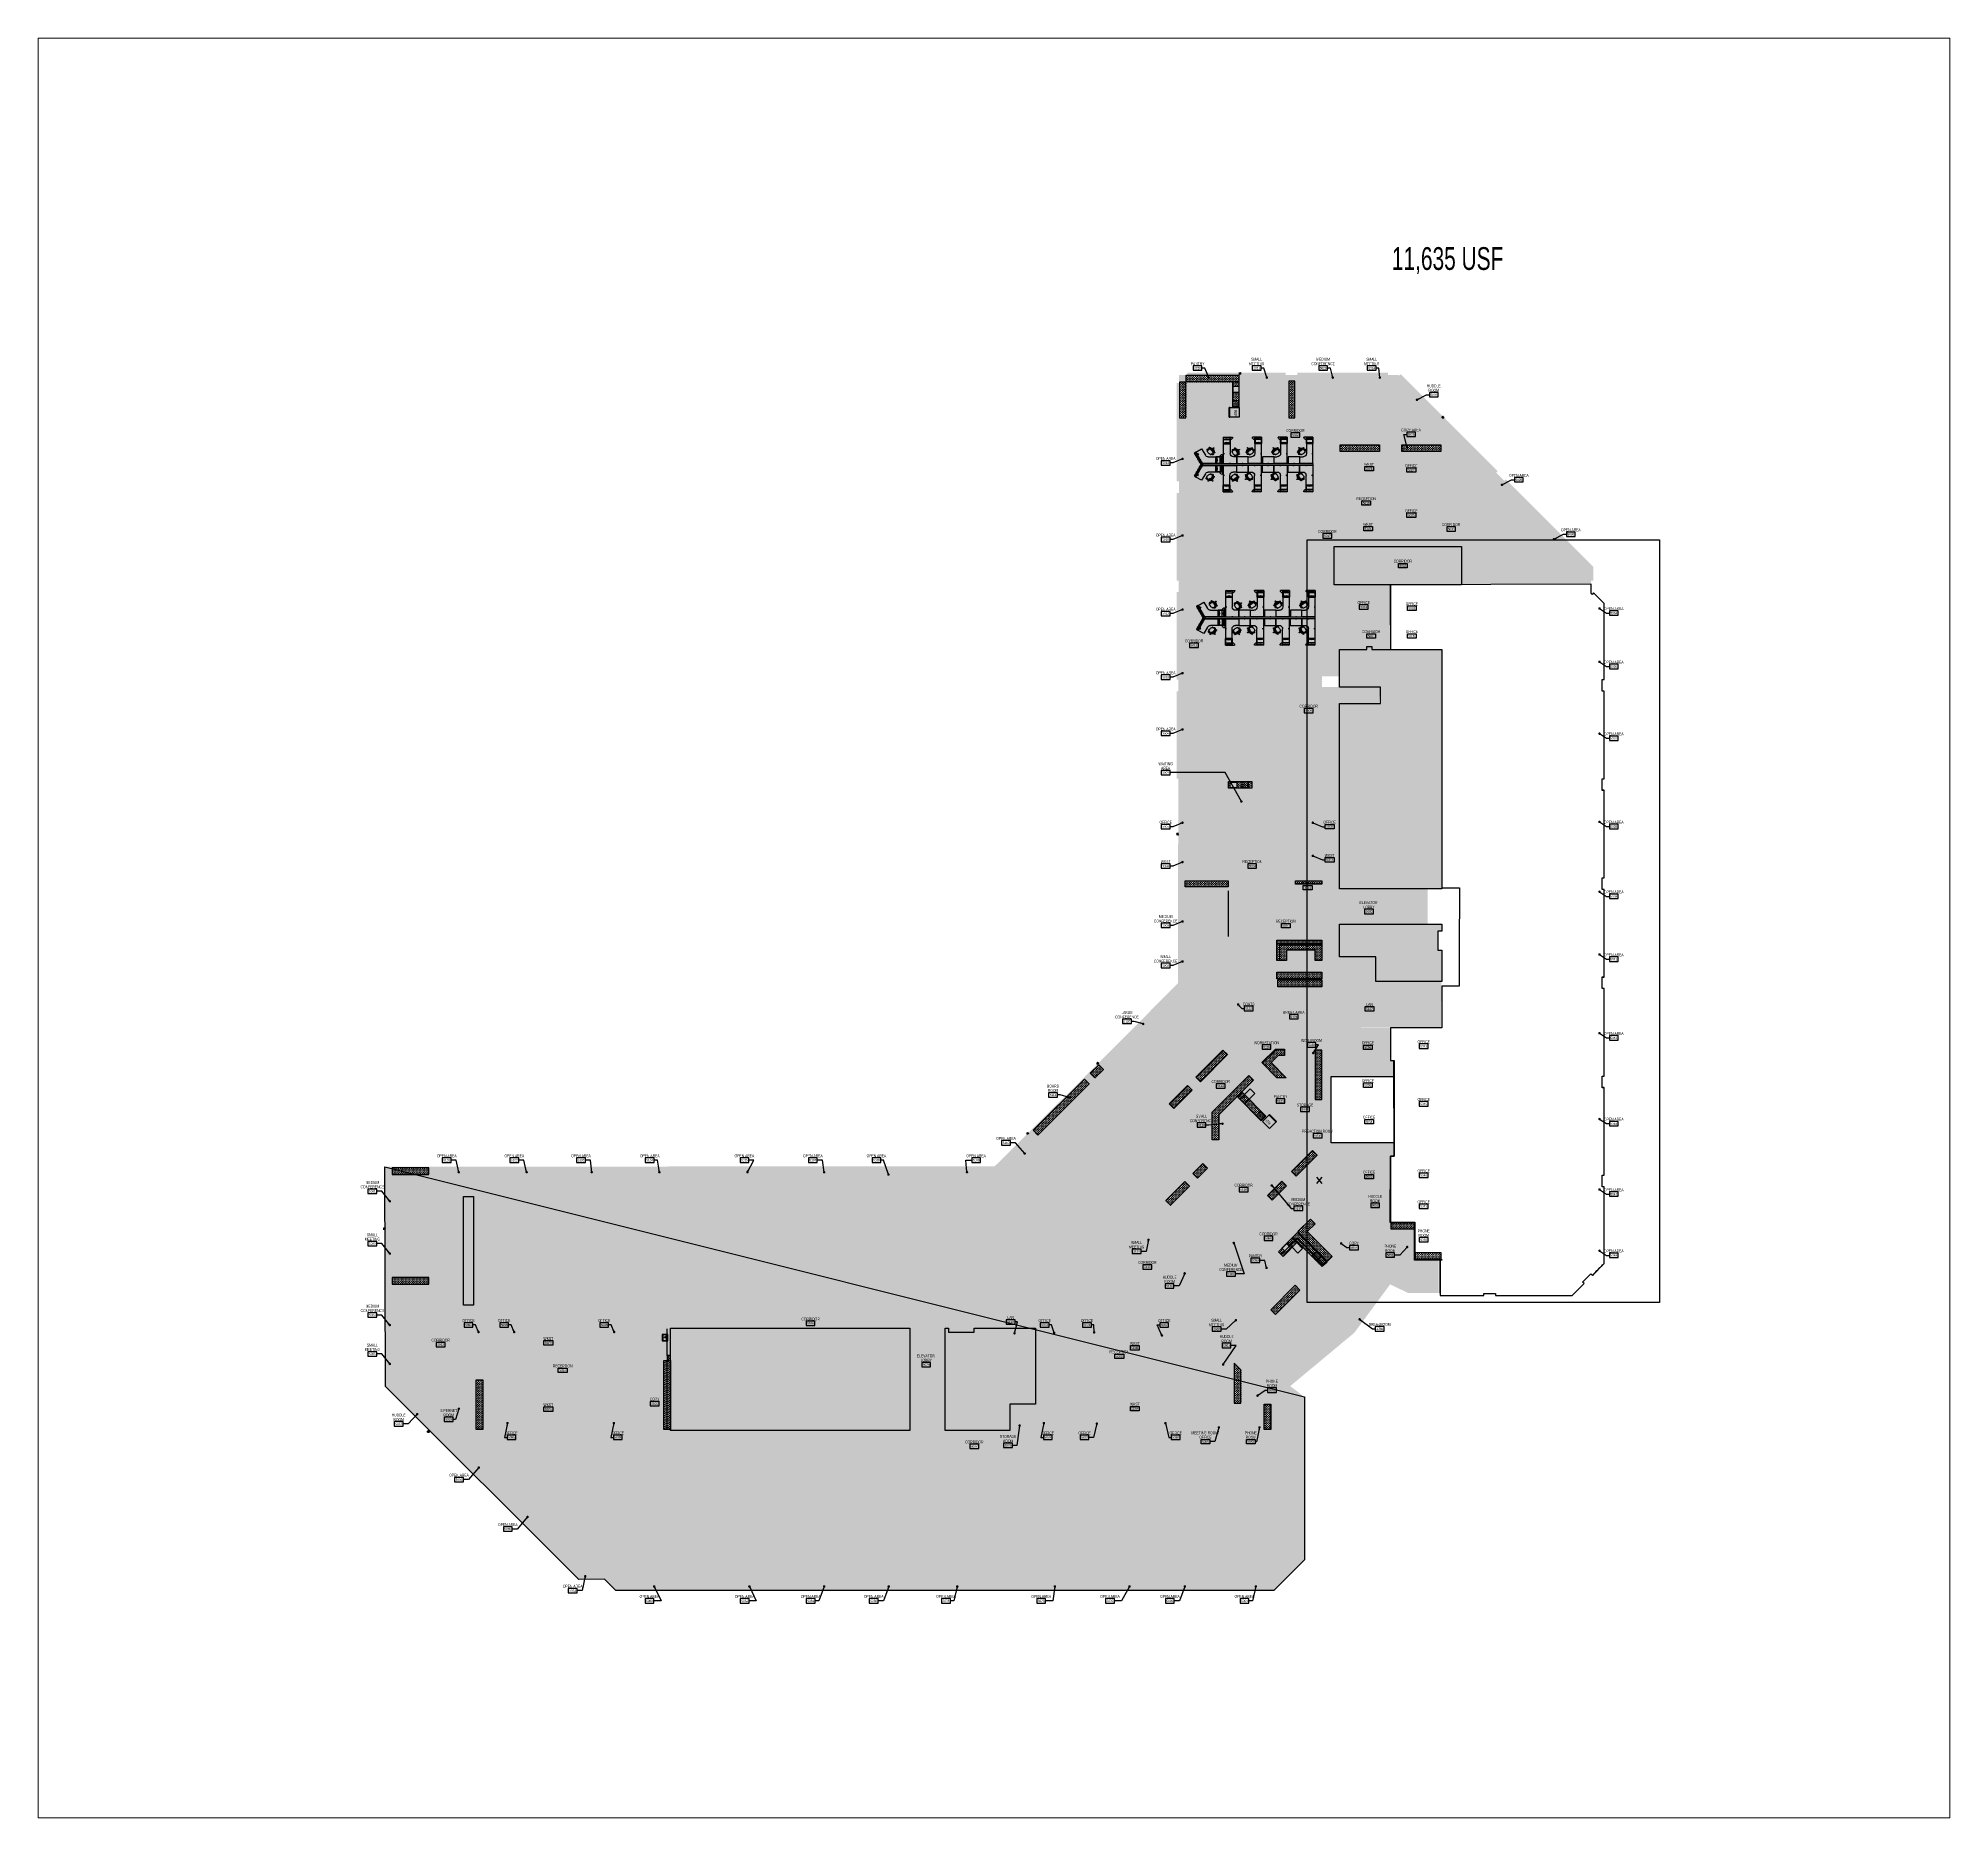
# Paper-space layout 'Layout1' of a CAD drawing. Header units: inches. Extents: x 1.05 to 9.45, y 0.8 to 8.62.
# The model-space entities are those that its viewports show. They can reach past a viewport. Long polylines and large blocks are cut down to what shows.
import ezdxf
from ezdxf.enums import TextEntityAlignment as Align

# ---------------------------------------------------------------- set-up
doc = ezdxf.new("R2010")
doc.units = ezdxf.units.IN
doc.header["$LTSCALE"] = 96
doc.header["$MEASUREMENT"] = 0
for name, pattern in [('DASHED', [0.75, 0.5, -0.25]), ('HIDDEN4', [0.09375, 0.0625, -0.03125]), ('PHANTOM4', [0.625, 0.3125, -0.0625, 0.0625, -0.0625, 0.0625, -0.0625])]:
    doc.linetypes.add(name, pattern=pattern)
for name, color, linetype in [('A-Area', 212, 'PHANTOM4'), ('A-Area-Iden', 7, 'Continuous'), ('A-Area-Iden-Name', 7, 'Continuous'), ('A-Area-Iden-Numb', 7, 'Continuous'), ('A-Bldg-Patt', 5, 'Continuous'), ('A-Flor-Case-Exst', 235, 'Continuous'), ('A-Flor-Case-Neww', 3, 'Continuous'), ('A-Flor-Eqpm', 94, 'Continuous'), ('A-Flor-Pfix-Demo', 7, 'HIDDEN4'), ('A-Flor-Strs-Neww', 43, 'Continuous'), ('A-Furn', 43, 'Continuous'), ('A-FURN-EXIST', 33, 'Continuous'), ('A-Wall-Neww', 6, 'Continuous'), ('AFUFU-2D-CH', 2, 'Continuous'), ('AFUFU-2D-SC', 6, 'Continuous'), ('AFUFU-2D-SC-TX', 6, 'Continuous'), ('AFUFU-2D-WS', 1, 'Continuous'), ('AFUFU-2D-WS-SU', 1, 'DASHED'), ('AFUFU-2D-WS-SU-TX', 1, 'Continuous'), ('AFUFU-2D-WS-TX', 1, 'Continuous'), ('AFUPA-2D-SW-64', 3, 'Continuous'), ('AFUPA-2D-SW-64-TX-T', 3, 'Continuous'), ('AFUPA-2D-SW-LN', 7, 'Continuous'), ('Area_Boundaries', 1, 'Continuous')]:
    doc.layers.add(name, color=color, linetype=linetype)
doc.layers.add('Viewport', color=14, linetype='Continuous', plot=False)
doc.styles.add('XFINE_0', font='ARIALN.TTF', dxfattribs={"width": 0.8})
doc.styles.add('XFINE_1-8', font='ARIALN.TTF', dxfattribs={"width": 0.8, "height": 10})
doc.dimstyles.new('OTJ_1-8', dxfattribs={"dimscale": 96, "dimtxt": 0.09375, "dimasz": 0.09375, "dimexe": 0.0625, "dimexo": 0.15625, "dimgap": 0.046875, "dimtad": 1, "dimdec": 1, "dimzin": 3, "dimdsep": 46, "dimlunit": 4, "dimtxsty": 'XFINE_1-8', "dimblk": 'ARCHTICK', "dimcen": 0.09, "dimdle": 0.0625, "dimclrd": 15, "dimclre": 15, "dimclrt": 7, "dimadec": 0, "dimazin": 0, "dimtfac": 0.75, "dimtdec": 1, "dimtix": 1, "dimtmove": 1, "dimatfit": 3, "dimfxl": 1, "dimfrac": 1, "dimtolj": 1, "dimtzin": 0, "dimarcsym": 0})
pattern_1 = [(270, (-2159.6815, 649.5292), (4, -4), [2, -6]), (0, (-2160.6815, 648.5292), (4, 4), [2, -6])]

# ---------------------------------------------------------------- blocks, each defined once
blk = doc.blocks.new('A$C42384E78')
at = {"layer": 'A-Flor-Eqpm'}
for points in [[(0, 0), (0, 36), (36, 36), (36, 0)], [(0, 36), (0, 34), (36, 34), (36, 36)]]:
    blk.add_lwpolyline(points, close=True, dxfattribs=at)
blk = doc.blocks.new('A$C7D282964')
at = {"layer": 'A-Flor-Eqpm', "rotation": 180}
blk.add_blockref('A$C42384E78', (18, 18), dxfattribs=at)
at = {"layer": 'A-Flor-Eqpm', "insert": (-8.2, 9.7), "char_height": 10, "width": 17.448, "attachment_point": 1, "style": 'XFINE_1-8'}
blk.add_mtext('REF', dxfattribs=at)
blk = doc.blocks.new('A$C78394056')
at = {"layer": 'A-Flor-Eqpm'}
blk.add_lwpolyline([(1, -3.1), (25, -3.1), (25, -22.5), (1, -22.5)], close=True, dxfattribs=at)
at = {"layer": 'A-Flor-Eqpm', "insert": (5.2, -8.1), "char_height": 10, "width": 17.448, "attachment_point": 1, "style": 'XFINE_1-8'}
blk.add_mtext('MW', dxfattribs=at)
blk = doc.blocks.new('A$C62865EDF (2)')
at = {"layer": 'A-Furn', "color": 0}
blk.add_lwpolyline([(36.2, 96.2), (435.5, 96.2), (435.5, 103.3), (36.2, 103.3)], close=True, dxfattribs=at)
at = {"layer": 'AFUFU-2D-CH', "color": 0}
for p, q in [((49.8, 143.5), (50.5, 144.4)), ((49.8, 143.5), (49.8, 143.5)), ((49.8, 143.5), (50.1, 143.2)), ((50.1, 143.2), (50.3, 143.1)), ((50.7, 143.6), (50.3, 143.1)), ((50.3, 143.1), (50.3, 143.1)), ((50.7, 143.5), (50.4, 143)), ((50.4, 143), (50.4, 143)), ((50.9, 142.6), (50.4, 143)), ((50.7, 143.6), (50.7, 143.6)), ((50.8, 143.3), (50.8, 143.3)), ((50.9, 142.6), (51.1, 142.9)), ((50.9, 142.6), (50.9, 142.6)), ((51, 142.6), (51.2, 142.8)), ((51, 142.6), (51, 142.5)), ((51.2, 142.4), (51, 142.5)), ((51.2, 142.4), (51.5, 142.3)), ((51.5, 142.3), (51.6, 142.3)), ((51.7, 142.4), (51.6, 142.3)), ((54.3, 158.4), (55.3, 159.8)), ((54.3, 158.4), (54.3, 158.4)), ((54.3, 158.4), (54.6, 158.1)), ((54.6, 158.1), (54.8, 158)), ((55, 158.3), (54.8, 158)), ((54.8, 158), (54.8, 158)), ((55.1, 158.2), (54.9, 157.9)), ((54.9, 157.9), (54.9, 157.9)), ((55.4, 157.5), (54.9, 157.9)), ((55.4, 159.8), (55.3, 159.8)), ((55.6, 159.8), (55.4, 159.8)), ((55.4, 157.5), (55.5, 157.5)), ((55.5, 157.5), (55.5, 157.6)), ((55.5, 157.5), (55.5, 157.4)), ((55.6, 157.4), (55.5, 157.4)), ((55.5, 155.6), (56, 154.2)), ((56.3, 153.8), (56, 153.5)), ((56.3, 154.8), (56.3, 154.8)), ((56.3, 153.8), (57.2, 153.9)), ((57.1, 155), (57.5, 155.1)), ((71.9, 142.9), (71.7, 143.7)), ((71.9, 142.9), (71.7, 142.5)), ((73.8, 142.8), (72.3, 142.8)), ((72.8, 144), (72.7, 144.5)), ((72.8, 143.3), (72.8, 143.3)), ((75.1, 147.8), (75.1, 147.8)), ((75.2, 147.7), (75.2, 147.7)), ((75.5, 143.5), (75.6, 143.4)), ((75.6, 143.4), (75.6, 143.4)), ((75.7, 143.4), (75.7, 143.4)), ((75.7, 143.3), (75.7, 143.4)), ((75.7, 143.3), (76.2, 143)), ((76.3, 143), (76.2, 143)), ((76.4, 143.2), (76.3, 143)), ((76.5, 143.2), (76.3, 142.9)), ((76.5, 142.7), (76.3, 142.9)), ((76.3, 142.9), (76.3, 142.9)), ((76.9, 142.6), (76.5, 142.7)), ((76.9, 142.6), (77.9, 144)), ((76.9, 142.6), (76.9, 142.6)), ((77.7, 144.3), (77.9, 144.1)), ((77.9, 144.1), (77.9, 144)), ((138.9, 144.3), (139.5, 145.2)), ((138.9, 144.3), (138.9, 144.3)), ((138.9, 144.3), (139.2, 144)), ((139.2, 144), (139.3, 143.9)), ((139.3, 143.9), (139.4, 143.9)), ((139.8, 144.4), (139.4, 143.9)), ((139.8, 144.4), (139.4, 143.9)), ((139.4, 143.9), (139.5, 143.8)), ((140, 143.4), (139.5, 143.8)), ((139.8, 144.4), (139.8, 144.4)), ((139.9, 144.1), (139.9, 144.1)), ((140, 143.5), (140.2, 143.7)), ((140, 143.4), (140, 143.5)), ((140.1, 143.4), (140.3, 143.6)), ((140.3, 143.2), (140.1, 143.4)), ((140.1, 143.4), (140.1, 143.4)), ((140.3, 143.2), (140.6, 143.1)), ((140.6, 143.1), (140.7, 143.1)), ((140.8, 143.3), (140.7, 143.1)), ((143.4, 159.2), (144.4, 160.6)), ((143.4, 159.2), (143.4, 159.2)), ((143.4, 159.2), (143.7, 158.9)), ((143.7, 158.9), (143.8, 158.8)), ((143.8, 158.8), (143.9, 158.8)), ((144.1, 159.1), (143.9, 158.8)), ((144.1, 159), (144, 158.7)), ((144, 158.7), (144, 158.7)), ((144.5, 158.3), (144, 158.7)), ((144.4, 160.7), (144.4, 160.6)), ((144.7, 160.6), (144.4, 160.7)), ((144.5, 158.3), (144.6, 158.4)), ((144.5, 158.3), (144.5, 158.3)), ((144.6, 158.3), (144.6, 158.2)), ((144.7, 158.2), (144.6, 158.2)), ((144.6, 156.4), (145.1, 155)), ((145.4, 154.6), (145.1, 154.3)), ((145.4, 155.6), (145.4, 155.6)), ((145.4, 154.6), (146.2, 154.7)), ((146.2, 155.8), (146.6, 155.9)), ((160.9, 143.7), (160.7, 144.5)), ((160.9, 143.7), (160.8, 143.3)), ((162.9, 143.6), (161.4, 143.6)), ((161.9, 144.9), (161.8, 145.3)), ((161.9, 144.1), (161.9, 144.1)), ((164.2, 148.6), (164.2, 148.6)), ((164.2, 148.5), (164.2, 148.5)), ((164.6, 144.3), (164.6, 144.2)), ((164.7, 144.2), (164.6, 144.2)), ((164.8, 144.2), (164.8, 144.2)), ((164.8, 144.1), (164.8, 144.2)), ((164.8, 144.1), (165.3, 143.8)), ((165.5, 144), (165.3, 143.8)), ((165.3, 143.8), (165.3, 143.8)), ((165.6, 144), (165.4, 143.7)), ((165.6, 143.6), (165.4, 143.7)), ((165.4, 143.7), (165.4, 143.7)), ((165.9, 143.4), (165.6, 143.6)), ((166, 143.4), (165.9, 143.4)), ((166, 143.4), (167, 144.8)), ((166.8, 145.1), (167, 144.9)), ((167, 144.9), (167, 144.8)), ((195.7, 138.8), (195.6, 139.3)), ((197, 138), (196.9, 138.9)), ((202.9, 156.8), (203, 156.8)), ((203.1, 156.9), (203.1, 156.9)), ((206.7, 154.5), (206.3, 154.4)), ((206.5, 159.5), (206.7, 159.6)), ((208.1, 158.6), (206.7, 159.6)), ((206.7, 159.6), (206.7, 159.6)), ((207.9, 153.6), (207, 153.4)), ((207.3, 157.2), (207.4, 157.3)), ((207.4, 157.4), (207.4, 157.4)), ((207.5, 157.4), (207.4, 157.4)), ((207.4, 157.4), (207.4, 157.3)), ((207.5, 158.2), (207.8, 158)), ((207.5, 157.4), (207.8, 157.9)), ((207.5, 154.5), (207.5, 154.5)), ((207.6, 158.2), (207.8, 158)), ((207.8, 158), (207.8, 157.9)), ((207.9, 158), (207.8, 158)), ((208, 158.2), (207.9, 158)), ((207.9, 153.6), (208.2, 153.4)), ((208.2, 158.6), (208, 158.2)), ((208, 155.5), (208, 154)), ((208.1, 158.6), (208.2, 158.6)), ((216.1, 144.5), (216.2, 144.4)), ((216.3, 144.4), (216.2, 144.4)), ((216.6, 144.7), (216.3, 144.4)), ((216.7, 144.9), (216.4, 145.1)), ((216.7, 144.9), (216.5, 145.1)), ((217.5, 146.2), (216.6, 146.8)), ((216.6, 146), (217.2, 145.6)), ((216.6, 146), (216.6, 145.9)), ((216.6, 145.9), (217.1, 145.5)), ((216.6, 145.6), (216.6, 145.6)), ((216.6, 144.7), (216.7, 144.8)), ((216.8, 145), (216.7, 144.9)), ((216.7, 144.9), (216.7, 144.8)), ((216.8, 145), (217.1, 145.5)), ((217.1, 145.5), (217.1, 145.5)), ((217.4, 145.8), (217.2, 145.6)), ((217.2, 145.6), (217.2, 145.6)), ((217.5, 146.1), (217.4, 145.8)), ((217.5, 146.2), (217.5, 146.1)), ((289.2, 138.8), (289.1, 139.3)), ((290.5, 138), (290.4, 138.9)), ((296.4, 156.8), (296.5, 156.8)), ((296.6, 156.9), (296.6, 156.9)), ((300.2, 154.5), (299.8, 154.4)), ((300, 159.5), (300.2, 159.6)), ((301.6, 158.6), (300.2, 159.6)), ((300.2, 159.6), (300.2, 159.6)), ((301.4, 153.6), (300.5, 153.4)), ((300.8, 157.2), (300.9, 157.3)), ((300.9, 157.4), (300.9, 157.4)), ((301, 157.4), (300.9, 157.4)), ((300.9, 157.4), (300.9, 157.3)), ((301, 158.2), (301.3, 158)), ((301, 157.4), (301.3, 157.9)), ((301, 154.5), (301, 154.5)), ((301.1, 158.2), (301.3, 158)), ((301.3, 158), (301.3, 157.9)), ((301.4, 158), (301.3, 158)), ((301.5, 158.2), (301.4, 158)), ((301.4, 153.6), (301.7, 153.4)), ((301.7, 158.6), (301.5, 158.2)), ((301.5, 155.5), (301.5, 154)), ((301.6, 158.6), (301.7, 158.6)), ((309.6, 144.5), (309.7, 144.4)), ((309.8, 144.4), (309.7, 144.4)), ((310.1, 144.7), (309.8, 144.4)), ((310.2, 144.9), (309.9, 145.1)), ((310.2, 144.9), (310, 145.1)), ((311, 146.2), (310.1, 146.8)), ((310.1, 146), (310.7, 145.6)), ((310.1, 146), (310.1, 145.9)), ((310.1, 145.9), (310.6, 145.5)), ((310.1, 145.6), (310.1, 145.6)), ((310.1, 144.7), (310.2, 144.8)), ((310.3, 145), (310.2, 144.9)), ((310.2, 144.9), (310.2, 144.8)), ((310.3, 145), (310.6, 145.5)), ((310.6, 145.5), (310.6, 145.5)), ((310.9, 145.8), (310.7, 145.6)), ((310.7, 145.6), (310.7, 145.6)), ((311, 146.1), (310.9, 145.8)), ((311, 146.2), (311, 146.1)), ((382.7, 138.8), (382.6, 139.3)), ((384, 138), (383.9, 138.9)), ((389.9, 156.8), (390, 156.8)), ((390.1, 156.9), (390.1, 156.9)), ((393.7, 154.5), (393.3, 154.4)), ((393.5, 159.5), (393.7, 159.6)), ((395.1, 158.6), (393.7, 159.6)), ((393.7, 159.6), (393.7, 159.6)), ((394.9, 153.6), (394, 153.4)), ((394.3, 157.2), (394.4, 157.3)), ((394.4, 157.4), (394.4, 157.4)), ((394.5, 157.4), (394.4, 157.4)), ((394.4, 157.4), (394.4, 157.3)), ((394.5, 158.2), (394.8, 158)), ((394.5, 157.4), (394.8, 157.9)), ((394.5, 154.5), (394.5, 154.5)), ((394.6, 158.2), (394.8, 158)), ((394.8, 158), (394.8, 157.9)), ((394.9, 158), (394.8, 158)), ((395, 158.2), (394.9, 158)), ((394.9, 153.6), (395.2, 153.4)), ((395.2, 158.6), (395, 158.2)), ((395, 155.5), (395, 154)), ((395.1, 158.6), (395.2, 158.6)), ((403.1, 144.5), (403.2, 144.4)), ((403.3, 144.4), (403.2, 144.4)), ((403.6, 144.7), (403.3, 144.4)), ((403.7, 144.9), (403.4, 145.1)), ((403.7, 144.9), (403.5, 145.1)), ((404.5, 146.2), (403.6, 146.8)), ((403.6, 146), (404.2, 145.6)), ((403.6, 146), (403.6, 145.9)), ((403.6, 145.9), (404.1, 145.5)), ((403.6, 145.6), (403.6, 145.6)), ((403.6, 144.7), (403.7, 144.8)), ((403.8, 145), (403.7, 144.9)), ((403.7, 144.9), (403.7, 144.8)), ((403.8, 145), (404.1, 145.5)), ((404.1, 145.5), (404.1, 145.5)), ((404.4, 145.8), (404.2, 145.6)), ((404.2, 145.6), (404.2, 145.6)), ((404.5, 146.1), (404.4, 145.8)), ((404.5, 146.2), (404.5, 146.1)), ((62.8, 134.7), (62.7, 134.5)), ((62.7, 134.5), (62.7, 134.5)), ((62.9, 134.2), (62.7, 134.5)), ((62.9, 134.2), (63.1, 134.1)), ((63.2, 134.1), (63.1, 134.1)), ((63.2, 134), (63.4, 134.3)), ((63.2, 134.1), (63.3, 134.3)), ((63.2, 134), (63.7, 133.6)), ((63.2, 134), (63.2, 134)), ((63.8, 133.6), (63.7, 133.6)), ((63.8, 134.2), (63.8, 134.2)), ((64.2, 134.1), (63.8, 133.6)), ((64.2, 134.1), (63.9, 133.6)), ((63.9, 133.5), (63.9, 133.6)), ((64, 133.4), (63.9, 133.5)), ((64.4, 133.3), (64, 133.4)), ((64.2, 134.1), (64.2, 134.1)), ((64.4, 133.3), (65.1, 134.2)), ((64.4, 133.3), (64.4, 133.3)), ((151.9, 135.5), (151.8, 135.3)), ((151.8, 135.3), (151.8, 135.3)), ((152, 135), (151.8, 135.3)), ((152, 135), (152.2, 134.9)), ((152.2, 134.9), (152.4, 135.1)), ((152.2, 134.9), (152.2, 134.9)), ((152.3, 134.9), (152.5, 135.1)), ((152.3, 134.8), (152.3, 134.9)), ((152.3, 134.8), (152.8, 134.4)), ((152.9, 134.4), (152.8, 134.4)), ((152.9, 135), (152.9, 135)), ((153.2, 134.9), (152.9, 134.4)), ((153.3, 134.9), (152.9, 134.4)), ((153.1, 134.2), (152.9, 134.4)), ((152.9, 134.4), (152.9, 134.4)), ((153.5, 134.1), (153.1, 134.2)), ((153.3, 134.9), (153.3, 134.9)), ((153.5, 134.1), (154.2, 135)), ((153.5, 134.1), (153.5, 134.1)), ((191, 137.3), (190.9, 137.1)), ((190.9, 137.1), (190.9, 137)), ((192.4, 136.1), (190.9, 137)), ((192.4, 136.1), (192.7, 136.3)), ((192.4, 136.1), (192.4, 136.1)), ((192.5, 136.7), (192.8, 136.5)), ((192.6, 136.8), (192.8, 136.6)), ((192.7, 136.3), (192.8, 136.5)), ((192.8, 136.6), (192.9, 136.6)), ((192.8, 136.5), (192.8, 136.5)), ((193.2, 137.1), (192.9, 136.6)), ((193.2, 137.2), (193.2, 137.2)), ((193.2, 137.1), (193.2, 137.2)), ((193.4, 137.3), (193.3, 137.2)), ((193.3, 137.2), (193.3, 137.2)), ((195.2, 137.3), (196.6, 137.7)), ((196, 138.1), (196, 138.1)), ((197, 138), (197.3, 137.7)), ((207.2, 131.6), (206.3, 132.2)), ((207.1, 132.4), (207.7, 132)), ((207.2, 132.4), (207.7, 132.1)), ((207.2, 132.4), (207.2, 132.4)), ((207.2, 131.6), (207.3, 131.5)), ((207.3, 131.5), (207.6, 131.8)), ((207.5, 132.6), (207.5, 132.6)), ((207.6, 131.8), (207.7, 132)), ((207.7, 132.1), (207.8, 132.1)), ((207.7, 132), (207.7, 132)), ((208.1, 132.6), (207.8, 132.1)), ((208.2, 132.7), (207.9, 132.9)), ((208.1, 132.7), (207.9, 132.8)), ((208.1, 132.6), (208.1, 132.7)), ((208.4, 132.9), (208.2, 132.7)), ((208.2, 132.7), (208.2, 132.7)), ((208.3, 133.4), (208.5, 133.3)), ((208.4, 132.9), (208.5, 133.3)), ((208.5, 133.3), (208.5, 133.3)), ((284.5, 137.3), (284.4, 137.1)), ((284.4, 137.1), (284.4, 137)), ((285.9, 136.1), (284.4, 137)), ((285.9, 136.1), (286.2, 136.3)), ((285.9, 136.1), (285.9, 136.1)), ((286, 136.7), (286.3, 136.5)), ((286.1, 136.8), (286.3, 136.6)), ((286.2, 136.3), (286.3, 136.5)), ((286.3, 136.6), (286.4, 136.6)), ((286.3, 136.5), (286.3, 136.5)), ((286.7, 137.1), (286.4, 136.6)), ((286.7, 137.2), (286.7, 137.2)), ((286.7, 137.1), (286.7, 137.2)), ((286.9, 137.3), (286.8, 137.2)), ((286.8, 137.2), (286.8, 137.2)), ((288.7, 137.3), (290.1, 137.7)), ((289.5, 138.1), (289.5, 138.1)), ((290.5, 138), (290.8, 137.7)), ((300.7, 131.6), (299.8, 132.2)), ((300.6, 132.4), (301.2, 132)), ((300.7, 132.4), (301.2, 132.1)), ((300.7, 132.4), (300.7, 132.4)), ((300.7, 131.6), (300.8, 131.5)), ((300.8, 131.5), (301.1, 131.8)), ((301, 132.6), (301, 132.6)), ((301.1, 131.8), (301.2, 132)), ((301.2, 132.1), (301.3, 132.1)), ((301.2, 132), (301.2, 132)), ((301.6, 132.6), (301.3, 132.1)), ((301.7, 132.7), (301.4, 132.9)), ((301.6, 132.7), (301.4, 132.8)), ((301.6, 132.6), (301.6, 132.7)), ((301.9, 132.9), (301.7, 132.7)), ((301.7, 132.7), (301.7, 132.7)), ((301.8, 133.4), (302, 133.3)), ((301.9, 132.9), (302, 133.3)), ((302, 133.3), (302, 133.3)), ((378, 137.3), (377.9, 137.1)), ((377.9, 137.1), (377.9, 137)), ((379.4, 136.1), (377.9, 137)), ((379.4, 136.1), (379.7, 136.3)), ((379.4, 136.1), (379.4, 136.1)), ((379.5, 136.7), (379.8, 136.5)), ((379.6, 136.8), (379.8, 136.6)), ((379.7, 136.3), (379.8, 136.5)), ((379.8, 136.6), (379.9, 136.6)), ((379.8, 136.5), (379.8, 136.5)), ((380.2, 137.1), (379.9, 136.6)), ((380.2, 137.2), (380.2, 137.2)), ((380.2, 137.1), (380.2, 137.2)), ((380.4, 137.3), (380.3, 137.2)), ((380.3, 137.2), (380.3, 137.2)), ((382.2, 137.3), (383.6, 137.7)), ((383, 138.1), (383, 138.1)), ((384, 138), (384.3, 137.7)), ((394.2, 131.6), (393.3, 132.2)), ((394.1, 132.4), (394.7, 132)), ((394.2, 132.4), (394.7, 132.1)), ((394.2, 132.4), (394.2, 132.4)), ((394.2, 131.6), (394.3, 131.5)), ((394.3, 131.5), (394.6, 131.8)), ((394.5, 132.6), (394.5, 132.6)), ((394.6, 131.8), (394.7, 132)), ((394.7, 132.1), (394.8, 132.1)), ((394.7, 132), (394.7, 132)), ((395.1, 132.6), (394.8, 132.1)), ((395.2, 132.7), (394.9, 132.9)), ((395.1, 132.7), (394.9, 132.8)), ((395.1, 132.6), (395.1, 132.7)), ((395.4, 132.9), (395.2, 132.7)), ((395.2, 132.7), (395.2, 132.7)), ((395.3, 133.4), (395.5, 133.3)), ((395.4, 132.9), (395.5, 133.3)), ((395.5, 133.3), (395.5, 133.3)), ((52, 52.4), (52.2, 52.7)), ((52, 52.3), (52, 52.4)), ((52, 52.3), (52.8, 51.5)), ((52.2, 52.7), (52.4, 52.8)), ((52.9, 52.4), (52.4, 52.8)), ((52.4, 52.8), (52.4, 52.8)), ((53, 53.4), (52.5, 52.9)), ((52.9, 52.4), (52.5, 52.9)), ((52.5, 52.9), (52.5, 52.9)), ((52.9, 52.4), (52.9, 52.4)), ((53, 53.4), (53.2, 53.2)), ((53, 53.4), (53, 53.4)), ((53, 52.7), (53, 52.7)), ((53.2, 53.6), (53.1, 53.5)), ((53.1, 53.4), (53.1, 53.5)), ((53.1, 53.4), (53.3, 53.2)), ((53.2, 53.6), (53.5, 53.8)), ((53.5, 53.8), (53.6, 53.8)), ((53.7, 53.7), (53.6, 53.8)), ((58.8, 38.3), (59, 38.7)), ((58.8, 38.3), (60, 37.1)), ((58.8, 38.3), (58.8, 38.3)), ((59, 38.7), (59.1, 38.8)), ((59.1, 38.8), (59.2, 38.8)), ((59.4, 38.6), (59.2, 38.8)), ((59.7, 39.4), (59.3, 38.9)), ((59.5, 38.6), (59.3, 38.9)), ((59.3, 38.9), (59.3, 38.9)), ((59.5, 41.3), (59.8, 42.8)), ((60, 43.2), (59.7, 43.4)), ((59.7, 39.4), (59.8, 39.4)), ((59.9, 39.5), (59.8, 39.5)), ((59.8, 39.4), (59.8, 39.5)), ((59.8, 39.4), (59.8, 39.3)), ((60, 43.2), (60.9, 43.2)), ((60.3, 37.2), (60, 37.1)), ((60, 37.1), (60, 37.1)), ((60.2, 42.2), (60.2, 42.2)), ((61, 42.1), (61.4, 42)), ((63.5, 63.6), (63.3, 63.2)), ((63.5, 63.1), (63.3, 63.2)), ((63.3, 63.2), (63.3, 63.2)), ((63.5, 63.6), (63.7, 63.7)), ((63.8, 63.7), (63.7, 63.7)), ((63.8, 63.8), (64.3, 64.2)), ((63.8, 63.8), (64, 63.6)), ((63.8, 63.8), (63.8, 63.8)), ((63.8, 63.7), (64, 63.5)), ((64.1, 39), (64.1, 39)), ((64.2, 39.1), (64.2, 39.1)), ((64.7, 63.8), (64.3, 64.2)), ((64.3, 64.2), (64.3, 64.2)), ((64.5, 64.5), (64.4, 64.4)), ((64.4, 64.4), (64.4, 64.3)), ((64.8, 63.8), (64.4, 64.3)), ((64.4, 63.7), (64.4, 63.7)), ((64.9, 64.7), (64.5, 64.5)), ((64.8, 63.8), (64.8, 63.8)), ((64.9, 64.7), (65.7, 63.9)), ((64.9, 64.7), (64.9, 64.7)), ((73.7, 56.3), (73.5, 56.7)), ((73.7, 56.3), (73.6, 55.5)), ((75.6, 56.8), (74.1, 56.6)), ((74.7, 56.1), (74.7, 56.1)), ((74.8, 55.4), (74.8, 54.9)), ((77.4, 56.4), (77.4, 56.4)), ((77.5, 56.4), (77.4, 56.4)), ((77.5, 56.5), (78, 57)), ((77.5, 56.5), (77.6, 56.4)), ((77.5, 56.5), (77.5, 56.5)), ((78.1, 57), (78, 57)), ((78.3, 57.2), (78.1, 57.1)), ((78.1, 57.1), (78.1, 57)), ((78.3, 56.7), (78.1, 57)), ((78.3, 56.8), (78.1, 57)), ((78.6, 57.4), (78.3, 57.2)), ((78.6, 57.4), (79.8, 56.2)), ((78.6, 57.4), (78.6, 57.4)), ((79.7, 55.9), (79.8, 56.1)), ((79.8, 56.1), (79.8, 56.2)), ((142.3, 53.1), (142.4, 53.5)), ((142.3, 53.1), (143.2, 52.4)), ((142.3, 53.1), (142.3, 53.1)), ((142.4, 53.5), (142.6, 53.6)), ((143.2, 53.3), (142.6, 53.6)), ((142.6, 53.6), (142.6, 53.6)), ((143, 54.3), (142.7, 53.8)), ((142.7, 53.7), (142.7, 53.8)), ((143.2, 53.3), (142.7, 53.7)), ((143, 54.3), (143.1, 54.3)), ((143.2, 54.6), (143.1, 54.4)), ((143.1, 54.3), (143.1, 54.4)), ((143.1, 54.3), (143.3, 54.1)), ((143.1, 54.3), (143.3, 54.2)), ((143.2, 54.6), (143.5, 54.8)), ((143.2, 53.7), (143.2, 53.7)), ((143.2, 53.3), (143.2, 53.3)), ((143.5, 54.8), (143.6, 54.8)), ((143.7, 54.7), (143.6, 54.8)), ((151.4, 66.3), (151.3, 66)), ((151.3, 66), (151.3, 65.9)), ((151.5, 65.8), (151.3, 65.9)), ((151.4, 66.3), (151.6, 66.5)), ((151.9, 45.6), (151.5, 45.8)), ((151.6, 66.5), (151.9, 66.3)), ((151.6, 66.5), (151.6, 66.5)), ((151.6, 40.6), (151.8, 41)), ((151.6, 40.6), (153.1, 39.6)), ((151.6, 40.6), (151.6, 40.6)), ((151.7, 66.6), (152, 67.1)), ((151.7, 66.6), (151.9, 66.4)), ((151.7, 66.6), (151.7, 66.6)), ((151.8, 43.7), (151.8, 45.2)), ((151.8, 41), (151.9, 41.2)), ((151.9, 45.6), (152.8, 45.8)), ((152.2, 41), (151.9, 41.2)), ((151.9, 41.2), (151.9, 41.2)), ((152.1, 67.1), (152, 67.1)), ((152.3, 41.8), (152, 41.3)), ((152, 41.2), (152, 41.3)), ((152.2, 41.1), (152, 41.2)), ((152.2, 67.4), (152.1, 67.2)), ((152.6, 66.8), (152.1, 67.2)), ((152.1, 67.2), (152.1, 67.2)), ((152.6, 66.8), (152.1, 67.1)), ((152.5, 67.7), (152.2, 67.4)), ((152.3, 66.7), (152.3, 66.7)), ((152.3, 44.7), (152.3, 44.7)), ((152.3, 41.8), (152.4, 41.8)), ((152.5, 42), (152.4, 41.9)), ((152.4, 41.9), (152.4, 41.9)), ((152.4, 41.8), (152.4, 41.8)), ((152.6, 67.7), (152.5, 67.7)), ((152.6, 67.7), (153.5, 67)), ((152.6, 66.8), (152.6, 66.8)), ((153.1, 44.7), (153.5, 44.8)), ((153.3, 39.8), (153.1, 39.6)), ((153.1, 39.6), (153.1, 39.6)), ((156.7, 42.3), (156.7, 42.3)), ((156.8, 42.4), (156.8, 42.4)), ((162.8, 61.2), (162.5, 61.5)), ((162.8, 61.2), (162.9, 60.3)), ((164.6, 62), (163.2, 61.5)), ((163.8, 61.2), (163.8, 61.2)), ((164.1, 60.4), (164.2, 60)), ((166.4, 61.9), (166.5, 62)), ((166.5, 62.1), (166.9, 62.6)), ((166.5, 62.1), (166.6, 62)), ((166.5, 62), (166.5, 62)), ((166.6, 62), (166.6, 62)), ((167, 62.6), (166.9, 62.6)), ((167.1, 62.9), (167, 62.7)), ((167.3, 62.5), (167, 62.7)), ((167, 62.7), (167, 62.7)), ((167.2, 62.4), (167, 62.6)), ((167.4, 63.2), (167.1, 62.9)), ((167.4, 63.2), (168.9, 62.2)), ((167.4, 63.2), (167.4, 63.2)), ((168.8, 61.9), (168.9, 62.1)), ((168.9, 62.1), (168.9, 62.2)), ((193.8, 55.8), (192.8, 54.4)), ((192.8, 54.3), (192.8, 54.4)), ((193, 54.1), (192.8, 54.3)), ((193.8, 55.8), (193.9, 55.8)), ((193.9, 55.8), (194.2, 55.7)), ((194.2, 55.7), (194.4, 55.5)), ((194.2, 55.2), (194.4, 55.5)), ((194.3, 55.2), (194.5, 55.4)), ((194.4, 55.5), (194.4, 55.5)), ((194.5, 55.4), (194.5, 55.5)), ((195, 55.1), (194.5, 55.5)), ((195, 55.1), (195, 55)), ((195, 55), (195, 55)), ((195.1, 55), (195.2, 55)), ((195.2, 55), (195.2, 55)), ((195.5, 50.7), (195.5, 50.7)), ((195.6, 50.6), (195.6, 50.6)), ((196.9, 55.6), (198.4, 55.7)), ((197.9, 55.2), (197.9, 55.2)), ((197.9, 54.4), (198, 53.9)), ((198.9, 55.5), (199, 55.9)), ((198.9, 55.5), (199.1, 54.7)), ((206.3, 65.1), (205.6, 64.2)), ((206.3, 65.1), (206.3, 65.1)), ((206.3, 65.1), (206.7, 65)), ((206.5, 64.3), (206.9, 64.8)), ((206.5, 64.3), (206.5, 64.3)), ((206.6, 64.3), (206.9, 64.8)), ((206.7, 65), (206.8, 64.9)), ((206.8, 64.9), (206.9, 64.8)), ((206.9, 64.8), (207, 64.8)), ((206.9, 64.3), (206.9, 64.3)), ((207.5, 64.4), (207, 64.8)), ((207.5, 64.4), (207.3, 64.1)), ((207.5, 64.3), (207.4, 64.1)), ((207.5, 64.4), (207.5, 64.4)), ((207.5, 64.3), (207.6, 64.3)), ((207.8, 64.2), (207.6, 64.3)), ((207.8, 64.2), (208, 63.9)), ((207.9, 63.7), (208, 63.9)), ((208, 63.9), (208, 63.9)), ((213.6, 43.4), (213.2, 43.3)), ((214.4, 44.6), (213.6, 44.5)), ((214.4, 44.6), (214.7, 44.9)), ((214.4, 43.6), (214.4, 43.6)), ((215.2, 42.9), (214.7, 44.3)), ((215.1, 41), (215.2, 41)), ((215.1, 38.6), (215.4, 38.6)), ((215.2, 40.9), (215.2, 41)), ((215.3, 40.9), (215.2, 40.9)), ((215.3, 40.9), (215.8, 40.5)), ((215.3, 40.9), (215.3, 40.9)), ((216.4, 40), (215.4, 38.6)), ((215.4, 38.6), (215.4, 38.6)), ((215.7, 40.2), (215.8, 40.5)), ((215.7, 40.2), (215.9, 40.4)), ((215.8, 40.5), (215.8, 40.5)), ((216, 40.4), (215.9, 40.4)), ((216.1, 40.3), (216, 40.4)), ((216.4, 40), (216.1, 40.3)), ((216.4, 40), (216.4, 40)), ((219, 56), (219.1, 56.1)), ((219.2, 56.1), (219.1, 56.1)), ((219.5, 56), (219.2, 56.1)), ((219.5, 56), (219.7, 55.9)), ((219.7, 55.8), (219.5, 55.6)), ((219.8, 55.8), (219.6, 55.5)), ((219.7, 55.8), (219.7, 55.9)), ((219.8, 55.8), (220.3, 55.4)), ((219.8, 55.8), (219.8, 55.8)), ((219.9, 55.2), (219.9, 55.2)), ((220, 54.9), (220.3, 55.4)), ((220, 54.8), (220.4, 55.3)), ((220, 54.8), (220, 54.8)), ((220.3, 55.4), (220.3, 55.4)), ((220.9, 54.9), (220.3, 54)), ((220.5, 55.3), (220.4, 55.3)), ((220.6, 55.2), (220.5, 55.3)), ((220.9, 54.9), (220.6, 55.2)), ((220.9, 54.9), (220.9, 54.9)), ((287.3, 55.8), (286.3, 54.4)), ((286.3, 54.3), (286.3, 54.4)), ((286.5, 54.1), (286.3, 54.3)), ((287.3, 55.8), (287.4, 55.8)), ((287.4, 55.8), (287.7, 55.7)), ((287.7, 55.7), (287.9, 55.5)), ((287.7, 55.2), (287.9, 55.5)), ((287.8, 55.2), (288, 55.4)), ((287.9, 55.5), (287.9, 55.5)), ((288, 55.4), (288, 55.5)), ((288.5, 55.1), (288, 55.5)), ((288.5, 55.1), (288.5, 55)), ((288.5, 55), (288.5, 55)), ((288.6, 55), (288.7, 55)), ((288.7, 55), (288.7, 55)), ((289, 50.7), (289, 50.7)), ((289.1, 50.6), (289.1, 50.6)), ((290.4, 55.6), (291.9, 55.7)), ((291.4, 55.2), (291.4, 55.2)), ((291.4, 54.4), (291.5, 53.9)), ((292.4, 55.5), (292.5, 55.9)), ((292.4, 55.5), (292.6, 54.7)), ((299.8, 65.1), (299.1, 64.2)), ((299.8, 65.1), (299.8, 65.1)), ((299.8, 65.1), (300.2, 65)), ((300, 64.3), (300.4, 64.8)), ((300, 64.3), (300, 64.3)), ((300.1, 64.3), (300.4, 64.8)), ((300.2, 65), (300.3, 64.9)), ((300.3, 64.9), (300.4, 64.8)), ((300.4, 64.8), (300.5, 64.8)), ((300.4, 64.3), (300.4, 64.3)), ((301, 64.4), (300.5, 64.8)), ((301, 64.4), (300.8, 64.1)), ((301, 64.3), (300.9, 64.1)), ((301, 64.4), (301, 64.4)), ((301, 64.3), (301.1, 64.3)), ((301.3, 64.2), (301.1, 64.3)), ((301.3, 64.2), (301.5, 63.9)), ((301.4, 63.7), (301.5, 63.9)), ((301.5, 63.9), (301.5, 63.9)), ((307.1, 43.4), (306.7, 43.3)), ((307.9, 44.6), (307.1, 44.5)), ((307.9, 44.6), (308.2, 44.9)), ((307.9, 43.6), (307.9, 43.6)), ((308.7, 42.9), (308.2, 44.3)), ((308.6, 41), (308.7, 41)), ((308.6, 38.6), (308.9, 38.6)), ((308.7, 40.9), (308.7, 41)), ((308.8, 40.9), (308.7, 40.9)), ((308.8, 40.9), (309.3, 40.5)), ((308.8, 40.9), (308.8, 40.9)), ((309.9, 40), (308.9, 38.6)), ((308.9, 38.6), (308.9, 38.6)), ((309.2, 40.2), (309.3, 40.5)), ((309.2, 40.2), (309.4, 40.4)), ((309.3, 40.5), (309.3, 40.5)), ((309.5, 40.4), (309.4, 40.4)), ((309.6, 40.3), (309.5, 40.4)), ((309.9, 40), (309.6, 40.3)), ((309.9, 40), (309.9, 40)), ((312.5, 56), (312.6, 56.1)), ((312.7, 56.1), (312.6, 56.1)), ((313, 56), (312.7, 56.1)), ((313, 56), (313.2, 55.9)), ((313.2, 55.8), (313, 55.6)), ((313.3, 55.8), (313.1, 55.5)), ((313.2, 55.8), (313.2, 55.9)), ((313.3, 55.8), (313.8, 55.4)), ((313.3, 55.8), (313.3, 55.8)), ((313.4, 55.2), (313.4, 55.2)), ((313.5, 54.9), (313.8, 55.4)), ((313.5, 54.8), (313.9, 55.3)), ((313.5, 54.8), (313.5, 54.8)), ((313.8, 55.4), (313.8, 55.4)), ((314.4, 54.9), (313.8, 54)), ((314, 55.3), (313.9, 55.3)), ((314.1, 55.2), (314, 55.3)), ((314.4, 54.9), (314.1, 55.2)), ((314.4, 54.9), (314.4, 54.9)), ((380.8, 55.8), (379.8, 54.4)), ((379.8, 54.3), (379.8, 54.4)), ((380, 54.1), (379.8, 54.3)), ((380.8, 55.8), (380.9, 55.8)), ((380.9, 55.8), (381.2, 55.7)), ((381.2, 55.7), (381.4, 55.5)), ((381.2, 55.2), (381.4, 55.5)), ((381.3, 55.2), (381.5, 55.4)), ((381.4, 55.5), (381.4, 55.5)), ((381.5, 55.4), (381.5, 55.5)), ((382, 55.1), (381.5, 55.5)), ((382, 55.1), (382, 55)), ((382, 55), (382, 55)), ((382.1, 55), (382.2, 55)), ((382.2, 55), (382.2, 55)), ((382.5, 50.7), (382.5, 50.7)), ((382.6, 50.6), (382.6, 50.6)), ((383.9, 55.6), (385.4, 55.7)), ((384.9, 55.2), (384.9, 55.2)), ((384.9, 54.4), (385, 53.9)), ((385.9, 55.5), (386, 55.9)), ((385.9, 55.5), (386.1, 54.7)), ((393.3, 65.1), (392.6, 64.2)), ((393.3, 65.1), (393.3, 65.1)), ((393.3, 65.1), (393.7, 65)), ((393.5, 64.3), (393.9, 64.8)), ((393.5, 64.3), (393.5, 64.3)), ((393.6, 64.3), (393.9, 64.8)), ((393.7, 65), (393.8, 64.9)), ((393.8, 64.9), (393.9, 64.8)), ((393.9, 64.8), (394, 64.8)), ((393.9, 64.3), (393.9, 64.3)), ((394.5, 64.4), (394, 64.8)), ((394.5, 64.4), (394.3, 64.1)), ((394.5, 64.3), (394.4, 64.1)), ((394.5, 64.4), (394.5, 64.4)), ((394.5, 64.3), (394.6, 64.3)), ((394.8, 64.2), (394.6, 64.3)), ((394.8, 64.2), (395, 63.9)), ((394.9, 63.7), (395, 63.9)), ((395, 63.9), (395, 63.9)), ((400.6, 43.4), (400.2, 43.3)), ((401.4, 44.6), (400.6, 44.5)), ((401.4, 44.6), (401.7, 44.9)), ((401.4, 43.6), (401.4, 43.6)), ((402.2, 42.9), (401.7, 44.3)), ((402.1, 41), (402.2, 41)), ((402.1, 38.6), (402.4, 38.6)), ((402.2, 40.9), (402.2, 41)), ((402.3, 40.9), (402.2, 40.9)), ((402.3, 40.9), (402.8, 40.5)), ((402.3, 40.9), (402.3, 40.9)), ((403.4, 40), (402.4, 38.6)), ((402.4, 38.6), (402.4, 38.6)), ((402.7, 40.2), (402.8, 40.5)), ((402.7, 40.2), (402.9, 40.4)), ((402.8, 40.5), (402.8, 40.5)), ((403, 40.4), (402.9, 40.4)), ((403.1, 40.3), (403, 40.4)), ((403.4, 40), (403.1, 40.3)), ((403.4, 40), (403.4, 40)), ((406, 56), (406.1, 56.1)), ((406.2, 56.1), (406.1, 56.1)), ((406.5, 56), (406.2, 56.1)), ((406.5, 56), (406.7, 55.9)), ((406.7, 55.8), (406.5, 55.6)), ((406.8, 55.8), (406.6, 55.5)), ((406.7, 55.8), (406.7, 55.9)), ((406.8, 55.8), (407.3, 55.4)), ((406.8, 55.8), (406.8, 55.8)), ((406.9, 55.2), (406.9, 55.2)), ((407, 54.9), (407.3, 55.4)), ((407, 54.8), (407.4, 55.3)), ((407, 54.8), (407, 54.8)), ((407.3, 55.4), (407.3, 55.4)), ((407.9, 54.9), (407.3, 54)), ((407.5, 55.3), (407.4, 55.3)), ((407.6, 55.2), (407.5, 55.3)), ((407.9, 54.9), (407.6, 55.2)), ((407.9, 54.9), (407.9, 54.9))]:
    blk.add_line(p, q, dxfattribs=at)
at = {"layer": 'AFUFU-2D-CH', "color": 0, "linetype": 'Continuous'}
for p, q in [((50.8, 143.3), (50.8, 143.3)), ((50.8, 143.3), (50.8, 143.3)), ((50.8, 143.3), (50.8, 143.3)), ((56.3, 154.8), (56.3, 154.8)), ((56.3, 154.8), (56.3, 154.8)), ((56.3, 154.8), (56.3, 154.8)), ((72.8, 143.3), (72.8, 143.3)), ((72.8, 143.3), (72.8, 143.3)), ((72.8, 143.3), (72.8, 143.3)), ((75.1, 147.8), (75.1, 147.8)), ((75.1, 147.8), (75.1, 147.8)), ((75.1, 147.8), (75.1, 147.8)), ((75.2, 147.7), (75.2, 147.7)), ((75.2, 147.7), (75.2, 147.7)), ((75.2, 147.7), (75.2, 147.7)), ((139.9, 144.1), (139.9, 144.1)), ((139.9, 144.1), (139.9, 144.1)), ((139.9, 144.1), (139.9, 144.1)), ((145.4, 155.6), (145.4, 155.6)), ((145.4, 155.6), (145.4, 155.6)), ((145.4, 155.6), (145.4, 155.6)), ((161.9, 144.1), (161.9, 144.1)), ((161.9, 144.1), (161.9, 144.1)), ((161.9, 144.1), (161.9, 144.1)), ((164.2, 148.6), (164.2, 148.6)), ((164.2, 148.6), (164.2, 148.6)), ((164.2, 148.6), (164.2, 148.6)), ((164.2, 148.5), (164.2, 148.5)), ((164.2, 148.5), (164.2, 148.5)), ((164.2, 148.5), (164.2, 148.5)), ((202.9, 156.8), (202.9, 156.8)), ((202.9, 156.8), (203, 156.8)), ((203, 156.8), (203, 156.8)), ((203.1, 156.9), (203.1, 156.9)), ((203.1, 156.9), (203.1, 156.9)), ((203.1, 156.9), (203.1, 156.9)), ((207.5, 154.5), (207.5, 154.5)), ((207.5, 154.5), (207.5, 154.5)), ((207.5, 154.5), (207.5, 154.5)), ((216.6, 145.6), (216.6, 145.6)), ((216.6, 145.6), (216.6, 145.6)), ((216.6, 145.6), (216.6, 145.6)), ((296.4, 156.8), (296.4, 156.8)), ((296.4, 156.8), (296.5, 156.8)), ((296.5, 156.8), (296.5, 156.8)), ((296.6, 156.9), (296.6, 156.9)), ((296.6, 156.9), (296.6, 156.9)), ((296.6, 156.9), (296.6, 156.9)), ((301, 154.5), (301, 154.5)), ((301, 154.5), (301, 154.5)), ((301, 154.5), (301, 154.5)), ((310.1, 145.6), (310.1, 145.6)), ((310.1, 145.6), (310.1, 145.6)), ((310.1, 145.6), (310.1, 145.6)), ((389.9, 156.8), (389.9, 156.8)), ((389.9, 156.8), (390, 156.8)), ((390, 156.8), (390, 156.8)), ((390.1, 156.9), (390.1, 156.9)), ((390.1, 156.9), (390.1, 156.9)), ((390.1, 156.9), (390.1, 156.9)), ((394.5, 154.5), (394.5, 154.5)), ((394.5, 154.5), (394.5, 154.5)), ((394.5, 154.5), (394.5, 154.5)), ((403.6, 145.6), (403.6, 145.6)), ((403.6, 145.6), (403.6, 145.6)), ((403.6, 145.6), (403.6, 145.6)), ((63.8, 134.2), (63.8, 134.2)), ((63.8, 134.2), (63.8, 134.2)), ((63.8, 134.2), (63.8, 134.2)), ((152.9, 135), (152.9, 135)), ((152.9, 135), (152.9, 135)), ((152.9, 135), (152.9, 135)), ((196, 138.1), (196, 138.1)), ((196, 138.1), (196, 138.1)), ((196, 138.1), (196, 138.1)), ((207.5, 132.6), (207.5, 132.6)), ((207.5, 132.6), (207.5, 132.6)), ((207.5, 132.6), (207.5, 132.6)), ((289.5, 138.1), (289.5, 138.1)), ((289.5, 138.1), (289.5, 138.1)), ((289.5, 138.1), (289.5, 138.1)), ((301, 132.6), (301, 132.6)), ((301, 132.6), (301, 132.6)), ((301, 132.6), (301, 132.6)), ((383, 138.1), (383, 138.1)), ((383, 138.1), (383, 138.1)), ((383, 138.1), (383, 138.1)), ((394.5, 132.6), (394.5, 132.6)), ((394.5, 132.6), (394.5, 132.6)), ((394.5, 132.6), (394.5, 132.6)), ((53, 52.7), (53, 52.7)), ((53, 52.7), (53, 52.7)), ((53, 52.7), (53, 52.7)), ((60.2, 42.2), (60.2, 42.2)), ((60.2, 42.2), (60.2, 42.2)), ((60.2, 42.2), (60.2, 42.2)), ((64.1, 39), (64.1, 39)), ((64.1, 39), (64.1, 39)), ((64.1, 39), (64.1, 39)), ((64.2, 39.1), (64.2, 39.1)), ((64.2, 39.1), (64.2, 39.1)), ((64.2, 39.1), (64.2, 39.1)), ((64.4, 63.7), (64.4, 63.7)), ((64.4, 63.7), (64.4, 63.7)), ((64.4, 63.7), (64.4, 63.7)), ((74.7, 56.1), (74.7, 56.1)), ((74.7, 56.1), (74.7, 56.1)), ((74.7, 56.1), (74.7, 56.1)), ((143.2, 53.7), (143.2, 53.7)), ((143.2, 53.7), (143.2, 53.7)), ((143.2, 53.7), (143.2, 53.7)), ((152.3, 66.7), (152.3, 66.7)), ((152.3, 66.7), (152.3, 66.7)), ((152.3, 66.7), (152.3, 66.7)), ((152.3, 44.7), (152.3, 44.7)), ((152.3, 44.7), (152.3, 44.7)), ((152.3, 44.7), (152.3, 44.7)), ((156.7, 42.3), (156.7, 42.3)), ((156.7, 42.3), (156.7, 42.3)), ((156.7, 42.3), (156.7, 42.3)), ((156.8, 42.4), (156.8, 42.4)), ((156.8, 42.4), (156.8, 42.4)), ((156.8, 42.4), (156.8, 42.4)), ((163.8, 61.2), (163.8, 61.2)), ((163.8, 61.2), (163.8, 61.2)), ((163.8, 61.2), (163.8, 61.2)), ((195.5, 50.7), (195.5, 50.7)), ((195.5, 50.7), (195.5, 50.7)), ((195.5, 50.7), (195.5, 50.7)), ((195.6, 50.6), (195.6, 50.6)), ((195.6, 50.6), (195.6, 50.6)), ((195.6, 50.6), (195.6, 50.6)), ((197.9, 55.2), (197.9, 55.2)), ((197.9, 55.2), (197.9, 55.2)), ((197.9, 55.2), (197.9, 55.2)), ((206.9, 64.3), (206.9, 64.3)), ((206.9, 64.3), (206.9, 64.3)), ((206.9, 64.3), (206.9, 64.3)), ((214.4, 43.6), (214.4, 43.6)), ((214.4, 43.6), (214.4, 43.6)), ((214.4, 43.6), (214.4, 43.6)), ((219.9, 55.2), (219.9, 55.2)), ((219.9, 55.2), (219.9, 55.2)), ((219.9, 55.2), (219.9, 55.2)), ((289, 50.7), (289, 50.7)), ((289, 50.7), (289, 50.7)), ((289, 50.7), (289, 50.7)), ((289.1, 50.6), (289.1, 50.6)), ((289.1, 50.6), (289.1, 50.6)), ((289.1, 50.6), (289.1, 50.6)), ((291.4, 55.2), (291.4, 55.2)), ((291.4, 55.2), (291.4, 55.2)), ((291.4, 55.2), (291.4, 55.2)), ((300.4, 64.3), (300.4, 64.3)), ((300.4, 64.3), (300.4, 64.3)), ((300.4, 64.3), (300.4, 64.3)), ((307.9, 43.6), (307.9, 43.6)), ((307.9, 43.6), (307.9, 43.6)), ((307.9, 43.6), (307.9, 43.6)), ((313.4, 55.2), (313.4, 55.2)), ((313.4, 55.2), (313.4, 55.2)), ((313.4, 55.2), (313.4, 55.2)), ((382.5, 50.7), (382.5, 50.7)), ((382.5, 50.7), (382.5, 50.7)), ((382.5, 50.7), (382.5, 50.7)), ((382.6, 50.6), (382.6, 50.6)), ((382.6, 50.6), (382.6, 50.6)), ((382.6, 50.6), (382.6, 50.6)), ((384.9, 55.2), (384.9, 55.2)), ((384.9, 55.2), (384.9, 55.2)), ((384.9, 55.2), (384.9, 55.2)), ((393.9, 64.3), (393.9, 64.3)), ((393.9, 64.3), (393.9, 64.3)), ((393.9, 64.3), (393.9, 64.3)), ((401.4, 43.6), (401.4, 43.6)), ((401.4, 43.6), (401.4, 43.6)), ((401.4, 43.6), (401.4, 43.6)), ((406.9, 55.2), (406.9, 55.2)), ((406.9, 55.2), (406.9, 55.2)), ((406.9, 55.2), (406.9, 55.2))]:
    blk.add_line(p, q, dxfattribs=at)
at = {"layer": 'AFUFU-2D-CH', "color": 0}
for centre, radius, start, end in [((50.4, 150.3), 1.68, 145.16938, 201.65874), ((61.1, 155.1), 13.4, 204.09565, 215.53648), ((59.6, 144), 12.8, 112.55351, 145.6458), ((50.8, 147.7), 0.708, 209.22296, 332.39843), ((50.9, 144.5), 0.418, 103.71313, 195.93568), ((55.2, 145.3), 4.85, 190.87502, 205.52667), ((56, 145.5), 5.24, 162.62122, 229.71258), ((52, 143.7), 1.2, 203.23737, 224.40427), ((51.4, 143.2), 0.417, 231.42724, 284.22622), ((74.4, 134.5), 26.4, 135.17377, 150.82891), ((69.5, 156.1), 22.4, 220.84233, 249.15759), ((55, 155.4), 0.548, 15.58587, 125.59279), ((55.4, 158.8), 0.59, 122.22416, 205.45394), ((78.1, 172.9), 27.3, 211.56098, 217.04499), ((58.3, 155.9), 4.68, 120.43736, 133.70705), ((66.2, 144.4), 15.5, 114.69154, 133.47254), ((55.1, 153.8), 0.992, 311.65702, 18.21628), ((64.7, 144.8), 13.3, 118.10444, 131.82114), ((56.2, 159.6), 0.496, 24.85502, 131.59471), ((57, 153.7), 1.24, 122.67461, 144.99667), ((71.8, 109), 48.1, 108.1349, 109.18534), ((56.5, 154.3), 0.55, 163.84461, 174.12333), ((56.5, 154.3), 0.55, 215.52542, 249.13461), ((134.6, 64.2), 119.7, 129.52756, 130.84313), ((58, 152.4), 2.94, 110.31136, 125.65452), ((74.6, 199.5), 49.2, 248.22788, 253.89817), ((19.2, 134.2), 45.4, 31.14704, 34.36447), ((56.8, 156.1), 1.36, 270.23069, 327.45094), ((78.1, 172.9), 27.3, 219.15629, 219.68712), ((51.5, 162.7), 9.32, 306.07089, 316.25597), ((57.1, 155.1), 0.0616, 129.52754, 279.87303), ((56.8, 155.6), 1.73, 280.76447, 339.04342), ((57.4, 155.8), 0.688, 276.75689, 318.15522), ((54.8, 157), 3.54, 332.93853, 346.5302), ((58.6, 156.1), 0.393, 160.15868, 220.22488), ((59.1, 156), 0.887, 141.49188, 164.56813), ((58.4, 155.9), 0.023, 216.76777, 315.93933), ((59.2, 156), 0.919, 125.56212, 144.57857), ((59.2, 155.6), 0.888, 132.65175, 161.59256), ((58.9, 156.5), 0.348, 142.00804, 222.23819), ((61, 154.2), 2.63, 135.54544, 163.00086), ((59.2, 156.2), 0.8, 60.13553, 134.47152), ((58.9, 156.3), 0.512, 68.76792, 121.52629), ((58.6, 156.2), 0.0489, 319.60793, 38.96136), ((63.7, 166.4), 10.7, 244.17883, 251.92496), ((58.7, 153.2), 2.89, 58.93516, 81.77751), ((62.2, 154.1), 4.15, 101.30656, 136.34015), ((66, 170.1), 14.7, 244.16978, 248.162), ((59.7, 158.4), 0.151, 43.70885, 111.22984), ((58.5, 157.3), 1.74, 14.2074, 41.6764), ((638.6, 1447.8), 1415.8, 245.88356, 246.03577), ((62.4, 152.1), 4.94, 64.79551, 114.36007), ((59.8, 156.8), 0.835, 320.77378, 340.4324), ((53.7, 134.4), 22.8, 63.47088, 73.00478), ((52.8, 132.2), 25.4, 63.71941, 72.3894), ((56.6, 137.6), 15.2, 36.64423, 73.35799), ((61.5, 145.5), 12.7, 52.61811, 90.2009), ((51, 129.4), 27.8, 47.13499, 62.96237), ((56, 136.8), 19.6, 43.77742, 66.22258), ((56.2, 137.1), 19.6, 43.77742, 66.22258), ((55.2, 135.7), 22.8, 43.8813, 66.11901), ((47.6, 153.3), 26.4, 319.17109, 334.82623), ((103.4, 136.2), 40.4, 143.63817, 150.30843), ((108.6, 175.7), 49.2, 216.10183, 221.77212), ((62.3, 144.9), 12.7, 19.7991, 57.38189), ((18.3, 98.8), 72.5, 41.82647, 44.62008), ((39.2, 181.1), 40.4, 319.69157, 326.36183), ((52.6, 132), 25.4, 37.6106, 46.28059), ((52.8, 132.3), 25.4, 37.6106, 46.28059), ((71.4, 159.6), 0.658, 60.57802, 133.10974), ((72.3, 141.8), 0.992, 91.78372, 158.34298), ((73.4, 144), 1.73, 130.95658, 189.23553), ((69.7, 156.4), 4.28, 46.89021, 62.29755), ((68.2, 148), 4.94, 355.63993, 45.20449), ((72.3, 143.3), 0.55, 220.86539, 254.47459), ((61.6, 142.6), 12.8, 324.3542, 357.44649), ((70.6, 147.4), 2.63, 306.99914, 334.45456), ((70.5, 144.9), 2.89, 28.22249, 51.06484), ((73.8, 144.2), 1.36, 142.54906, 199.76931), ((72.3, 143.3), 0.55, 295.87667, 306.15539), ((72.2, 159.1), 0.648, 336.23818, 44.73449), ((24.5, 142.1), 48.1, 0.81466, 1.8651), ((71.6, 143.5), 1.24, 325.00333, 347.32539), ((73.4, 144.7), 0.688, 151.84478, 193.24311), ((73.5, 147.1), 0.835, 129.5676, 149.22622), ((81.2, 154.2), 10.7, 218.07504, 225.82117), ((-39.1, 185.8), 119.7, 339.15687, 340.47244), ((75.4, 142.6), 3.54, 123.4698, 137.06147), ((70, 144), 2.94, 344.34548, 359.68864), ((72.8, 144.1), 0.0616, 190.12697, 340.47246), ((83.9, 157.6), 14.7, 221.838, 225.83022), ((60.6, 147.7), 13.3, 338.17886, 351.89556), ((81.8, 141.5), 9.32, 153.74403, 163.92911), ((72.5, 146.2), 0.888, 308.40744, 337.34825), ((73.2, 145.9), 0.393, 249.77512, 309.84132), ((73.1, 145.5), 0.023, 154.06067, 253.23223), ((73.6, 146.2), 0.348, 247.76181, 327.99196), ((73.4, 145.9), 0.0489, 71.03864, 150.39207), ((73, 146.3), 0.887, 305.43187, 328.50812), ((73.1, 146.4), 0.8, 335.52848, 49.86447), ((73.3, 146.2), 0.512, 348.47371, 41.23208), ((73, 146.4), 0.919, 325.42143, 344.43788), ((73.8, 142.2), 0.548, 344.40721, 94.41413), ((70.2, 148.6), 4.15, 333.65985, 8.69344), ((59.7, 149), 15.5, 336.52746, 355.30846), ((74.4, 146.2), 1.74, 68.3236, 95.7926), ((82.3, 169.9), 27.3, 252.95501, 258.43902), ((66.1, 101.3), 45.4, 75.63553, 78.85296), ((75, 147.7), 0.142, 357.88402, 68.83989), ((76.9, 143.7), 0.59, 264.54606, 347.77584), ((77.4, 144.8), 0.496, 338.40529, 85.14498), ((73.2, 145.5), 4.68, 336.29295, 349.56264), ((139.5, 151.1), 1.68, 145.16938, 201.65874), ((150.2, 156), 13.4, 204.09565, 215.53648), ((148.7, 144.8), 12.8, 112.55351, 145.6458), ((139.9, 148.5), 0.708, 209.22296, 332.39843), ((139.9, 145.4), 0.418, 103.71313, 195.93568), ((144.3, 146.2), 4.85, 190.87502, 205.52667), ((145.1, 146.3), 5.24, 162.62122, 229.71258), ((141, 144.5), 1.2, 203.23737, 224.40427), ((140.4, 144), 0.417, 231.42724, 284.22622), ((163.5, 135.3), 26.4, 135.17377, 150.82891), ((158.6, 156.9), 22.4, 220.84233, 249.15759), ((144.4, 159.6), 0.59, 122.22416, 205.45394), ((144.1, 156.2), 0.548, 15.58587, 125.59279), ((167.2, 173.7), 27.3, 211.56098, 217.04499), ((147.4, 156.7), 4.68, 120.43736, 133.70705), ((155.3, 145.2), 15.5, 114.69154, 133.47254), ((144.2, 154.7), 0.992, 311.65702, 18.21628), ((153.8, 145.6), 13.3, 118.10444, 131.82114), ((145.3, 160.4), 0.496, 24.85502, 131.59471), ((145.6, 155.1), 0.55, 163.84461, 174.12333), ((146.1, 154.5), 1.24, 122.67461, 144.99667), ((160.9, 109.8), 48.1, 108.1349, 109.18534), ((145.6, 155.1), 0.55, 215.52542, 249.13461), ((223.7, 65.1), 119.7, 129.52756, 130.84313), ((147.1, 153.2), 2.94, 110.31136, 125.65452), ((163.7, 200.3), 49.2, 248.22788, 253.89817), ((108.3, 135), 45.4, 31.14704, 34.36447), ((145.9, 156.9), 1.36, 270.23069, 327.45094), ((167.2, 173.7), 27.3, 219.15629, 219.68712), ((140.6, 163.5), 9.32, 306.07089, 316.25597), ((146.1, 155.9), 0.0616, 129.52754, 279.87303), ((145.9, 156.4), 1.73, 280.76447, 339.04342), ((146.5, 156.6), 0.688, 276.75689, 318.15522), ((143.9, 157.8), 3.54, 332.93853, 346.5302), ((147.7, 156.9), 0.393, 160.15868, 220.22488), ((148.2, 156.8), 0.887, 141.49188, 164.56813), ((147.4, 156.7), 0.023, 216.76777, 315.93933), ((148.3, 156.8), 0.919, 125.56212, 144.57857), ((148.3, 156.4), 0.888, 132.65175, 161.59256), ((150, 155), 2.63, 135.54544, 163.00086), ((148, 157.3), 0.348, 142.00804, 222.23819), ((148.3, 157), 0.8, 60.13553, 134.47152), ((147.9, 157.1), 0.512, 68.76792, 121.52629), ((147.7, 157.1), 0.0489, 319.60793, 38.96136), ((152.8, 167.3), 10.7, 244.17883, 251.92496), ((147.8, 154), 2.89, 58.93516, 81.77751), ((151.3, 154.9), 4.15, 101.30656, 136.34015), ((155.1, 170.9), 14.7, 244.16978, 248.162), ((148.8, 159.2), 0.151, 43.70885, 111.22984), ((147.6, 158.1), 1.74, 14.2074, 41.6764), ((727.7, 1448.6), 1415.8, 245.88356, 246.03577), ((151.4, 152.9), 4.94, 64.79551, 114.36007), ((148.8, 157.6), 0.835, 320.77378, 340.4324), ((142.8, 135.2), 22.8, 63.47088, 73.00478), ((141.9, 133), 25.4, 63.71941, 72.3894), ((145.6, 138.4), 15.2, 36.64423, 73.35799), ((150.5, 146.3), 12.7, 52.61811, 90.2009), ((140.1, 130.2), 27.8, 47.13499, 62.96237), ((145.1, 137.7), 19.6, 43.77742, 66.22258), ((145.3, 137.9), 19.6, 43.77742, 66.22258), ((144.3, 136.5), 22.8, 43.8813, 66.11901), ((136.7, 154.2), 26.4, 319.17109, 334.82623), ((192.5, 137), 40.4, 143.63817, 150.30843), ((197.6, 176.5), 49.2, 216.10183, 221.77212), ((151.4, 145.7), 12.7, 19.7991, 57.38189), ((128.3, 182), 40.4, 319.69157, 326.36183), ((107.3, 99.6), 72.5, 41.82647, 44.62008), ((141.7, 132.9), 25.4, 37.6106, 46.28059), ((141.9, 133.1), 25.4, 37.6106, 46.28059), ((160.5, 160.4), 0.658, 60.57802, 133.10974), ((161.4, 142.6), 0.992, 91.78372, 158.34298), ((157.3, 148.8), 4.94, 355.63993, 45.20449), ((162.4, 144.8), 1.73, 130.95658, 189.23553), ((158.8, 157.2), 4.28, 46.89021, 62.29755), ((161.3, 144.1), 0.55, 220.86539, 254.47459), ((150.7, 143.5), 12.8, 324.3542, 357.44649), ((159.7, 148.2), 2.63, 306.99914, 334.45456), ((159.6, 145.7), 2.89, 28.22249, 51.06484), ((162.9, 145), 1.36, 142.54906, 199.76931), ((161.3, 144.1), 0.55, 295.87667, 306.15539), ((161.3, 159.9), 0.648, 336.23818, 44.73449), ((113.5, 142.9), 48.1, 0.81466, 1.8651), ((160.7, 144.3), 1.24, 325.00333, 347.32539), ((162.6, 148), 0.835, 129.5676, 149.22622), ((170.3, 155), 10.7, 218.07504, 225.82117), ((162.5, 145.5), 0.688, 151.84478, 193.24311), ((50, 186.7), 119.7, 339.15687, 340.47244), ((164.4, 143.4), 3.54, 123.4698, 137.06147), ((161.9, 144.9), 0.0616, 190.12697, 340.47246), ((159, 144.9), 2.94, 344.34548, 359.68864), ((173, 158.4), 14.7, 221.838, 225.83022), ((149.7, 148.5), 13.3, 338.17886, 351.89556), ((170.9, 142.3), 9.32, 153.74403, 163.92911), ((161.6, 147), 0.888, 308.40744, 337.34825), ((162.3, 146.7), 0.393, 249.77512, 309.84132), ((162.2, 146.3), 0.023, 154.06067, 253.23223), ((162.5, 146.7), 0.0489, 71.03864, 150.39207), ((162.6, 147.1), 0.348, 247.76181, 327.99196), ((162.1, 147.1), 0.887, 305.43187, 328.50812), ((162.2, 147.3), 0.8, 335.52848, 49.86447), ((162.4, 147), 0.512, 348.47371, 41.23208), ((162.1, 147.2), 0.919, 325.42143, 344.43788), ((162.9, 143), 0.548, 344.40721, 94.41413), ((159.2, 149.4), 4.15, 333.65985, 8.69344), ((148.8, 149.8), 15.5, 336.52746, 355.30846), ((163.5, 147), 1.74, 68.3236, 95.7926), ((171.4, 170.7), 27.3, 252.95501, 258.43902), ((155.2, 102.1), 45.4, 75.63553, 78.85296), ((164.1, 148.5), 0.142, 357.88402, 68.83989), ((166, 144.5), 0.59, 264.54606, 347.77584), ((166.4, 145.6), 0.496, 338.40529, 85.14498), ((162.3, 146.3), 4.68, 336.29295, 349.56264), ((191.2, 153.1), 0.658, 150.57802, 223.10974), ((194.4, 151.4), 4.28, 136.89021, 152.29755), ((214.6, 185.2), 40.4, 233.63817, 240.30843), ((216.6, 100.9), 45.4, 121.14704, 124.36447), ((191.7, 153.9), 0.648, 66.23818, 134.73449), ((169.6, 120.9), 40.4, 49.69157, 56.36183), ((192.4, 141.5), 0.151, 133.70885, 201.22984), ((206.4, 147.9), 15.5, 204.69154, 223.47254), ((193.4, 140.3), 1.74, 104.2074, 131.6764), ((205.3, 143.2), 12.7, 142.61811, 180.2009), ((196.6, 144), 4.15, 191.30656, 226.34015), ((198.7, 144.1), 4.94, 154.79551, 204.36007), ((194.6, 140.9), 0.8, 150.13553, 224.47152), ((180.7, 147.7), 14.7, 334.16978, 338.162), ((184.3, 145.5), 10.7, 334.17883, 341.92496), ((194.5, 140.6), 0.512, 158.76792, 211.52629), ((194.8, 140.9), 0.919, 215.56212, 234.57857), ((194.3, 140.6), 0.348, 232.00804, 312.23819), ((215.1, 136.9), 22.8, 133.8813, 156.11901), ((194.8, 140.9), 0.887, 231.49188, 254.56813), ((286.5, 216.3), 119.7, 219.52756, 220.84313), ((205.9, 146.4), 13.3, 208.10444, 221.82114), ((218.5, 134.6), 25.4, 153.71941, 162.3894), ((194, 141.5), 0.835, 50.77378, 70.4324), ((216.4, 135.5), 22.8, 153.47088, 163.00478), ((194.5, 140.3), 0.0489, 49.60793, 128.96136), ((194.7, 140.4), 0.393, 250.15868, 310.22488), ((188.1, 133.3), 9.32, 36.07089, 46.25597), ((195.2, 140.9), 0.888, 222.65175, 251.59256), ((193.8, 136.5), 3.54, 62.93853, 76.5302), ((197.6, 140.4), 2.89, 148.93516, 171.77751), ((196.6, 142.7), 2.63, 225.54544, 253.00086), ((194.9, 140.1), 0.023, 306.76777, 45.93933), ((-1097.1, 720.4), 1415.8, 335.88356, 336.03577), ((205.9, 144), 12.7, 109.7991, 147.38189), ((195, 139.2), 0.688, 6.75689, 48.15522), ((194.7, 138.5), 1.36, 0.23069, 57.45094), ((213.7, 137.9), 19.6, 133.77742, 156.22258), ((195.2, 138.6), 1.73, 10.76447, 69.04342), ((213.9, 137.7), 19.6, 133.77742, 156.22258), ((221.4, 132.7), 27.8, 137.13499, 152.96237), ((151.3, 156.3), 49.2, 338.22788, 343.89817), ((213.2, 138.3), 15.2, 126.64423, 163.35799), ((202.8, 149.9), 4.94, 85.63993, 135.20449), ((218.5, 134.5), 25.4, 127.6106, 136.28059), ((218.7, 134.3), 25.4, 127.6106, 136.28059), ((252, 100), 72.5, 131.82647, 134.62008), ((202.2, 151.9), 4.15, 63.65985, 98.69344), ((204.6, 156.2), 1.74, 158.3236, 185.7926), ((203.1, 156.7), 0.142, 87.88402, 158.83989), ((193.2, 165.6), 14.7, 311.838, 315.83022), ((203.6, 155.2), 0.835, 219.5676, 239.22622), ((201.8, 141.4), 15.5, 66.52746, 85.30846), ((196.6, 162.9), 10.7, 308.07504, 315.82117), ((205.9, 152.2), 2.89, 118.22249, 141.06484), ((204.3, 154.9), 0.8, 65.52848, 139.86447), ((175.1, 190.3), 49.2, 306.10183, 311.77212), ((204.6, 155.1), 0.512, 78.47371, 131.23208), ((203.4, 152.4), 2.63, 36.99914, 64.45456), ((204.5, 155.3), 0.348, 337.76181, 57.99196), ((204.4, 154.7), 0.919, 55.42143, 74.43788), ((204.9, 155.1), 0.0489, 161.03864, 240.39207), ((249.5, 147.9), 45.4, 165.63553, 168.85296), ((204.5, 154.7), 0.887, 35.43187, 58.50812), ((164.9, 42.7), 119.7, 69.15687, 70.47244), ((203, 142.3), 13.3, 68.17886, 81.89556), ((204.5, 154.3), 0.888, 38.40744, 67.34825), ((209.3, 163.6), 9.32, 243.74403, 253.92911), ((204.9, 155), 0.393, 339.77512, 39.84132), ((208.2, 157.1), 3.54, 213.4698, 227.06147), ((205.2, 154.8), 0.023, 244.06067, 343.23223), ((206, 159.1), 0.496, 68.40529, 175.14498), ((206.8, 155.1), 1.73, 220.95658, 279.23553), ((206.1, 155.1), 0.688, 241.84478, 283.24311), ((206.6, 155.6), 1.36, 232.54906, 289.76931), ((205.3, 154.9), 4.68, 66.29295, 79.56264), ((206.7, 151.7), 2.94, 74.34548, 89.68864), ((206.7, 154.6), 0.0616, 280.12697, 70.47246), ((180.9, 164.1), 27.3, 342.95501, 348.43902), ((208.6, 106.2), 48.1, 90.81466, 91.8651), ((207, 158.6), 0.59, 354.54606, 77.77584), ((207.2, 153.3), 1.24, 55.00333, 77.32539), ((207.5, 154), 0.55, 310.86539, 344.47459), ((208.5, 155.6), 0.548, 74.40721, 184.41413), ((207.5, 154), 0.55, 25.87667, 36.15539), ((209, 154.1), 0.992, 181.78372, 248.34298), ((197.4, 129.3), 26.4, 49.17109, 64.82623), ((208.1, 143.3), 12.8, 54.3542, 87.44649), ((194.7, 151.2), 22.4, 310.84233, 339.15759), ((215.1, 149.8), 0.708, 227.60157, 350.77704), ((211, 145.9), 5.24, 330.28742, 37.37927), ((214.6, 152.3), 1.68, 358.34126, 54.83062), ((202.9, 153.2), 13.4, 344.46352, 355.90435), ((216.2, 146.8), 0.418, 4.06432, 96.28687), ((216.1, 145.3), 0.417, 275.77378, 328.57276), ((215.4, 145.6), 1.2, 335.59573, 356.76263), ((211.8, 146), 4.85, 354.47333, 9.12498), ((284.7, 153.1), 0.658, 150.57802, 223.10974), ((287.9, 151.4), 4.28, 136.89021, 152.29755), ((308.1, 185.2), 40.4, 233.63817, 240.30843), ((310.1, 100.9), 45.4, 121.14704, 124.36447), ((285.2, 153.9), 0.648, 66.23818, 134.73449), ((263.1, 120.9), 40.4, 49.69157, 56.36183), ((285.9, 141.5), 0.151, 133.70885, 201.22984), ((299.9, 147.9), 15.5, 204.69154, 223.47254), ((286.9, 140.3), 1.74, 104.2074, 131.6764), ((298.8, 143.2), 12.7, 142.61811, 180.2009), ((290.1, 144), 4.15, 191.30656, 226.34015), ((292.2, 144.1), 4.94, 154.79551, 204.36007), ((288.1, 140.9), 0.8, 150.13553, 224.47152), ((274.2, 147.7), 14.7, 334.16978, 338.162), ((277.8, 145.5), 10.7, 334.17883, 341.92496), ((288, 140.6), 0.512, 158.76792, 211.52629), ((288.3, 140.9), 0.919, 215.56212, 234.57857), ((287.8, 140.6), 0.348, 232.00804, 312.23819), ((308.6, 136.9), 22.8, 133.8813, 156.11901), ((288.3, 140.9), 0.887, 231.49188, 254.56813), ((380, 216.3), 119.7, 219.52756, 220.84313), ((299.4, 146.4), 13.3, 208.10444, 221.82114), ((312, 134.6), 25.4, 153.71941, 162.3894), ((287.5, 141.5), 0.835, 50.77378, 70.4324), ((309.9, 135.5), 22.8, 153.47088, 163.00478), ((288, 140.3), 0.0489, 49.60793, 128.96136), ((288.2, 140.4), 0.393, 250.15868, 310.22488), ((281.6, 133.3), 9.32, 36.07089, 46.25597), ((288.7, 140.9), 0.888, 222.65175, 251.59256), ((287.3, 136.5), 3.54, 62.93853, 76.5302), ((291.1, 140.4), 2.89, 148.93516, 171.77751), ((290.1, 142.7), 2.63, 225.54544, 253.00086), ((288.4, 140.1), 0.023, 306.76777, 45.93933), ((-1003.6, 720.4), 1415.8, 335.88356, 336.03577), ((299.4, 144), 12.7, 109.7991, 147.38189), ((288.5, 139.2), 0.688, 6.75689, 48.15522), ((288.2, 138.5), 1.36, 0.23069, 57.45094), ((307.2, 137.9), 19.6, 133.77742, 156.22258), ((288.7, 138.6), 1.73, 10.76447, 69.04342), ((307.4, 137.7), 19.6, 133.77742, 156.22258), ((314.9, 132.7), 27.8, 137.13499, 152.96237), ((244.8, 156.3), 49.2, 338.22788, 343.89817), ((306.7, 138.3), 15.2, 126.64423, 163.35799), ((296.3, 149.9), 4.94, 85.63993, 135.20449), ((312, 134.5), 25.4, 127.6106, 136.28059), ((312.2, 134.3), 25.4, 127.6106, 136.28059), ((345.5, 100), 72.5, 131.82647, 134.62008), ((295.7, 151.9), 4.15, 63.65985, 98.69344), ((298.1, 156.2), 1.74, 158.3236, 185.7926), ((296.6, 156.7), 0.142, 87.88402, 158.83989), ((286.7, 165.6), 14.7, 311.838, 315.83022), ((297.1, 155.2), 0.835, 219.5676, 239.22622), ((295.3, 141.4), 15.5, 66.52746, 85.30846), ((290.1, 162.9), 10.7, 308.07504, 315.82117), ((299.4, 152.2), 2.89, 118.22249, 141.06484), ((297.8, 154.9), 0.8, 65.52848, 139.86447), ((268.6, 190.3), 49.2, 306.10183, 311.77212), ((298.1, 155.1), 0.512, 78.47371, 131.23208), ((296.9, 152.4), 2.63, 36.99914, 64.45456), ((298, 155.3), 0.348, 337.76181, 57.99196), ((297.9, 154.7), 0.919, 55.42143, 74.43788), ((298.4, 155.1), 0.0489, 161.03864, 240.39207), ((343, 147.9), 45.4, 165.63553, 168.85296), ((298, 154.7), 0.887, 35.43187, 58.50812), ((258.4, 42.7), 119.7, 69.15687, 70.47244), ((296.5, 142.3), 13.3, 68.17886, 81.89556), ((298, 154.3), 0.888, 38.40744, 67.34825), ((302.8, 163.6), 9.32, 243.74403, 253.92911), ((298.4, 155), 0.393, 339.77512, 39.84132), ((301.7, 157.1), 3.54, 213.4698, 227.06147), ((298.7, 154.8), 0.023, 244.06067, 343.23223), ((299.5, 159.1), 0.496, 68.40529, 175.14498), ((300.3, 155.1), 1.73, 220.95658, 279.23553), ((299.6, 155.1), 0.688, 241.84478, 283.24311), ((300.1, 155.6), 1.36, 232.54906, 289.76931), ((298.8, 154.9), 4.68, 66.29295, 79.56264), ((300.2, 151.7), 2.94, 74.34548, 89.68864), ((300.2, 154.6), 0.0616, 280.12697, 70.47246), ((274.4, 164.1), 27.3, 342.95501, 348.43902), ((302.1, 106.2), 48.1, 90.81466, 91.8651), ((300.5, 158.6), 0.59, 354.54606, 77.77584), ((300.7, 153.3), 1.24, 55.00333, 77.32539), ((301, 154), 0.55, 310.86539, 344.47459), ((302, 155.6), 0.548, 74.40721, 184.41413), ((301, 154), 0.55, 25.87667, 36.15539), ((302.5, 154.1), 0.992, 181.78372, 248.34298), ((290.9, 129.3), 26.4, 49.17109, 64.82623), ((301.6, 143.3), 12.8, 54.3542, 87.44649), ((288.2, 151.2), 22.4, 310.84233, 339.15759), ((308.6, 149.8), 0.708, 227.60157, 350.77704), ((304.5, 145.9), 5.24, 330.28742, 37.37927), ((308.1, 152.3), 1.68, 358.34126, 54.83062), ((296.4, 153.2), 13.4, 344.46352, 355.90435), ((309.7, 146.8), 0.418, 4.06432, 96.28687), ((309.6, 145.3), 0.417, 275.77378, 328.57276), ((308.9, 145.6), 1.2, 335.59573, 356.76263), ((305.3, 146), 4.85, 354.47333, 9.12498), ((378.2, 153.1), 0.658, 150.57802, 223.10974), ((381.4, 151.4), 4.28, 136.89021, 152.29755), ((401.6, 185.2), 40.4, 233.63817, 240.30843), ((403.6, 100.9), 45.4, 121.14704, 124.36447), ((378.7, 153.9), 0.648, 66.23818, 134.73449), ((356.6, 120.9), 40.4, 49.69157, 56.36183), ((379.4, 141.5), 0.151, 133.70885, 201.22984), ((393.4, 147.9), 15.5, 204.69154, 223.47254), ((380.4, 140.3), 1.74, 104.2074, 131.6764), ((392.3, 143.2), 12.7, 142.61811, 180.2009), ((383.6, 144), 4.15, 191.30656, 226.34015), ((385.7, 144.1), 4.94, 154.79551, 204.36007), ((381.6, 140.9), 0.8, 150.13553, 224.47152), ((367.7, 147.7), 14.7, 334.16978, 338.162), ((371.3, 145.5), 10.7, 334.17883, 341.92496), ((381.5, 140.6), 0.512, 158.76792, 211.52629), ((381.8, 140.9), 0.919, 215.56212, 234.57857), ((381.3, 140.6), 0.348, 232.00804, 312.23819), ((402.1, 136.9), 22.8, 133.8813, 156.11901), ((381.8, 140.9), 0.887, 231.49188, 254.56813), ((473.5, 216.3), 119.7, 219.52756, 220.84313), ((392.9, 146.4), 13.3, 208.10444, 221.82114), ((405.5, 134.6), 25.4, 153.71941, 162.3894), ((381, 141.5), 0.835, 50.77378, 70.4324), ((403.4, 135.5), 22.8, 153.47088, 163.00478), ((381.5, 140.3), 0.0489, 49.60793, 128.96136), ((381.7, 140.4), 0.393, 250.15868, 310.22488), ((375.1, 133.3), 9.32, 36.07089, 46.25597), ((382.2, 140.9), 0.888, 222.65175, 251.59256), ((380.8, 136.5), 3.54, 62.93853, 76.5302), ((384.6, 140.4), 2.89, 148.93516, 171.77751), ((383.6, 142.7), 2.63, 225.54544, 253.00086), ((381.9, 140.1), 0.023, 306.76777, 45.93933), ((-910.1, 720.4), 1415.8, 335.88356, 336.03577), ((392.9, 144), 12.7, 109.7991, 147.38189), ((382, 139.2), 0.688, 6.75689, 48.15522), ((381.7, 138.5), 1.36, 0.23069, 57.45094), ((400.7, 137.9), 19.6, 133.77742, 156.22258), ((382.2, 138.6), 1.73, 10.76447, 69.04342), ((400.9, 137.7), 19.6, 133.77742, 156.22258), ((408.4, 132.7), 27.8, 137.13499, 152.96237), ((338.3, 156.3), 49.2, 338.22788, 343.89817), ((400.2, 138.3), 15.2, 126.64423, 163.35799), ((389.8, 149.9), 4.94, 85.63993, 135.20449), ((405.5, 134.5), 25.4, 127.6106, 136.28059), ((405.7, 134.3), 25.4, 127.6106, 136.28059), ((439, 100), 72.5, 131.82647, 134.62008), ((389.2, 151.9), 4.15, 63.65985, 98.69344), ((391.6, 156.2), 1.74, 158.3236, 185.7926), ((390.1, 156.7), 0.142, 87.88402, 158.83989), ((380.2, 165.6), 14.7, 311.838, 315.83022), ((390.6, 155.2), 0.835, 219.5676, 239.22622), ((388.8, 141.4), 15.5, 66.52746, 85.30846), ((383.6, 162.9), 10.7, 308.07504, 315.82117), ((392.9, 152.2), 2.89, 118.22249, 141.06484), ((391.3, 154.9), 0.8, 65.52848, 139.86447), ((362.1, 190.3), 49.2, 306.10183, 311.77212), ((391.6, 155.1), 0.512, 78.47371, 131.23208), ((390.4, 152.4), 2.63, 36.99914, 64.45456), ((391.5, 155.3), 0.348, 337.76181, 57.99196), ((391.4, 154.7), 0.919, 55.42143, 74.43788), ((391.9, 155.1), 0.0489, 161.03864, 240.39207), ((436.5, 147.9), 45.4, 165.63553, 168.85296), ((391.5, 154.7), 0.887, 35.43187, 58.50812), ((351.9, 42.7), 119.7, 69.15687, 70.47244), ((390, 142.3), 13.3, 68.17886, 81.89556), ((391.5, 154.3), 0.888, 38.40744, 67.34825), ((396.3, 163.6), 9.32, 243.74403, 253.92911), ((391.9, 155), 0.393, 339.77512, 39.84132), ((395.2, 157.1), 3.54, 213.4698, 227.06147), ((392.2, 154.8), 0.023, 244.06067, 343.23223), ((393, 159.1), 0.496, 68.40529, 175.14498), ((393.8, 155.1), 1.73, 220.95658, 279.23553), ((393.1, 155.1), 0.688, 241.84478, 283.24311), ((393.6, 155.6), 1.36, 232.54906, 289.76931), ((392.3, 154.9), 4.68, 66.29295, 79.56264), ((393.7, 151.7), 2.94, 74.34548, 89.68864), ((393.7, 154.6), 0.0616, 280.12697, 70.47246), ((367.9, 164.1), 27.3, 342.95501, 348.43902), ((395.6, 106.2), 48.1, 90.81466, 91.8651), ((394, 158.6), 0.59, 354.54606, 77.77584), ((394.2, 153.3), 1.24, 55.00333, 77.32539), ((394.5, 154), 0.55, 310.86539, 344.47459), ((395.5, 155.6), 0.548, 74.40721, 184.41413), ((394.5, 154), 0.55, 25.87667, 36.15539), ((396, 154.1), 0.992, 181.78372, 248.34298), ((384.4, 129.3), 26.4, 49.17109, 64.82623), ((395.1, 143.3), 12.8, 54.3542, 87.44649), ((381.7, 151.2), 22.4, 310.84233, 339.15759), ((402.1, 149.8), 0.708, 227.60157, 350.77704), ((398, 145.9), 5.24, 330.28742, 37.37927), ((401.6, 152.3), 1.68, 358.34126, 54.83062), ((389.9, 153.2), 13.4, 344.46352, 355.90435), ((403.2, 146.8), 0.418, 4.06432, 96.28687), ((403.1, 145.3), 0.417, 275.77378, 328.57276), ((402.4, 145.6), 1.2, 335.59573, 356.76263), ((398.8, 146), 4.85, 354.47333, 9.12498), ((64.1, 139.7), 5.24, 240.28742, 307.37927), ((63.6, 134.6), 0.417, 185.77378, 238.57276), ((63.9, 135.4), 1.2, 245.59573, 266.76263), ((64.3, 139), 4.85, 264.47333, 279.12498), ((65, 134.6), 0.418, 274.06432, 6.28687), ((68, 135.6), 0.708, 137.60157, 260.77704), ((71.5, 147.8), 13.4, 254.46352, 265.90435), ((70.6, 136.2), 1.68, 268.34126, 324.83062), ((153.2, 140.5), 5.24, 240.28742, 307.37927), ((152.7, 135.4), 0.417, 185.77378, 238.57276), ((153, 136.2), 1.2, 245.59573, 266.76263), ((153.4, 139.8), 4.85, 264.47333, 279.12498), ((154.1, 135.4), 0.418, 274.06432, 6.28687), ((157.1, 136.4), 0.708, 137.60157, 260.77704), ((160.6, 148.6), 13.4, 254.46352, 265.90435), ((159.7, 137), 1.68, 268.34126, 324.83062), ((191.2, 138), 0.496, 114.85502, 221.59471), ((194.8, 140), 4.68, 210.43736, 223.70705), ((191.9, 137.1), 0.59, 212.22416, 295.45394), ((177.9, 159.8), 27.3, 301.56098, 307.04499), ((195.4, 136.7), 0.548, 105.58587, 215.59279), ((206.7, 141.3), 12.8, 202.55351, 235.6458), ((177.9, 159.8), 27.3, 309.15629, 309.68712), ((198.4, 139.8), 2.94, 200.31136, 215.65452), ((195.7, 138.8), 0.0616, 219.52754, 9.87303), ((241.8, 153.5), 48.1, 198.1349, 199.18534), ((197, 138.7), 1.24, 212.67461, 234.99667), ((196.5, 138.2), 0.55, 253.84461, 264.12333), ((196.9, 136.8), 0.992, 41.65702, 108.21628), ((196.5, 138.2), 0.55, 305.52542, 339.13461), ((216.2, 156.2), 26.4, 225.17377, 240.82891), ((200.5, 132.1), 1.68, 235.16938, 291.65874), ((195.6, 142.8), 13.4, 294.09565, 305.53648), ((203.1, 132.5), 0.708, 299.22296, 62.39843), ((205.3, 137.7), 5.24, 252.62122, 319.71258), ((206.2, 132.6), 0.418, 193.71313, 285.93568), ((205.4, 136.9), 4.85, 280.87502, 295.52667), ((207, 133.7), 1.2, 293.23737, 314.40427), ((207.6, 133.1), 0.417, 321.42724, 14.22622), ((284.7, 138), 0.496, 114.85502, 221.59471), ((288.3, 140), 4.68, 210.43736, 223.70705), ((285.4, 137.1), 0.59, 212.22416, 295.45394), ((271.4, 159.8), 27.3, 301.56098, 307.04499), ((288.9, 136.7), 0.548, 105.58587, 215.59279), ((300.2, 141.3), 12.8, 202.55351, 235.6458), ((271.4, 159.8), 27.3, 309.15629, 309.68712), ((291.9, 139.8), 2.94, 200.31136, 215.65452), ((289.2, 138.8), 0.0616, 219.52754, 9.87303), ((335.3, 153.5), 48.1, 198.1349, 199.18534), ((290.5, 138.7), 1.24, 212.67461, 234.99667), ((290, 138.2), 0.55, 253.84461, 264.12333), ((290.4, 136.8), 0.992, 41.65702, 108.21628), ((290, 138.2), 0.55, 305.52542, 339.13461), ((309.7, 156.2), 26.4, 225.17377, 240.82891), ((294, 132.1), 1.68, 235.16938, 291.65874), ((289.1, 142.8), 13.4, 294.09565, 305.53648), ((296.6, 132.5), 0.708, 299.22296, 62.39843), ((298.8, 137.7), 5.24, 252.62122, 319.71258), ((299.7, 132.6), 0.418, 193.71313, 285.93568), ((298.9, 136.9), 4.85, 280.87502, 295.52667), ((300.5, 133.7), 1.2, 293.23737, 314.40427), ((301.1, 133.1), 0.417, 321.42724, 14.22622), ((378.2, 138), 0.496, 114.85502, 221.59471), ((381.8, 140), 4.68, 210.43736, 223.70705), ((378.9, 137.1), 0.59, 212.22416, 295.45394), ((364.9, 159.8), 27.3, 301.56098, 307.04499), ((382.4, 136.7), 0.548, 105.58587, 215.59279), ((393.7, 141.3), 12.8, 202.55351, 235.6458), ((364.9, 159.8), 27.3, 309.15629, 309.68712), ((385.4, 139.8), 2.94, 200.31136, 215.65452), ((382.7, 138.8), 0.0616, 219.52754, 9.87303), ((428.8, 153.5), 48.1, 198.1349, 199.18534), ((384, 138.7), 1.24, 212.67461, 234.99667), ((383.5, 138.2), 0.55, 253.84461, 264.12333), ((383.9, 136.8), 0.992, 41.65702, 108.21628), ((383.5, 138.2), 0.55, 305.52542, 339.13461), ((403.2, 156.2), 26.4, 225.17377, 240.82891), ((387.5, 132.1), 1.68, 235.16938, 291.65874), ((382.6, 142.8), 13.4, 294.09565, 305.53648), ((390.1, 132.5), 0.708, 299.22296, 62.39843), ((392.3, 137.7), 5.24, 252.62122, 319.71258), ((393.2, 132.6), 0.418, 193.71313, 285.93568), ((392.4, 136.9), 4.85, 280.87502, 295.52667), ((394, 133.7), 1.2, 293.23737, 314.40427), ((394.6, 133.1), 0.417, 321.42724, 14.22622), ((64.9, 42.6), 13.4, 153.36994, 164.81077), ((53.7, 45.7), 1.68, 167.24768, 223.73703), ((61.8, 53.3), 12.8, 223.26062, 256.35291), ((57.7, 51.4), 4.85, 163.37975, 178.0314), ((53.2, 51.5), 0.418, 172.97074, 265.19329), ((54.2, 52.4), 1.2, 144.50215, 165.66905), ((53.6, 48.3), 0.708, 36.50799, 159.68346), ((58.4, 51.4), 5.24, 139.19384, 206.28569), ((53.5, 52.9), 0.417, 84.6802, 137.47918), ((75, 65), 26.4, 218.07751, 233.73264), ((73.4, 43), 22.4, 119.74875, 148.06401), ((59, 41.4), 0.548, 243.31363, 353.32055), ((84.5, 27.7), 27.3, 151.86143, 157.34544), ((59.9, 38.1), 0.59, 163.45248, 246.68226), ((58.8, 42.9), 0.992, 350.69014, 57.2494), ((68.3, 54), 15.5, 235.43388, 254.21488), ((62.3, 41.4), 4.68, 235.19937, 248.46906), ((66.9, 53.3), 13.3, 237.08528, 250.80198), ((60.3, 42.7), 0.55, 119.77181, 153.381), ((60.3, 42.7), 0.55, 194.78309, 205.06181), ((60.7, 43.3), 1.24, 223.90974, 246.23181), ((68.4, 89.8), 48.1, 259.72108, 260.77152), ((85.2, 0.9), 49.2, 115.00825, 120.67854), ((61.5, 44.8), 2.94, 243.2519, 258.59506), ((123.5, 143.8), 119.7, 238.06329, 239.37886), ((60.9, 37.4), 0.496, 237.31171, 344.0514), ((60.9, 41), 1.36, 41.45548, 98.67573), ((60.8, 41.5), 1.73, 29.863, 88.14194), ((61, 42), 0.0616, 89.03339, 239.37888), ((56.7, 33.7), 9.32, 52.65045, 62.83553), ((20.3, 56.8), 45.4, 334.54195, 337.75937), ((61.5, 41.4), 0.688, 50.7512, 92.14953), ((59, 39.8), 3.54, 22.37622, 35.96789), ((65.6, 58.3), 5.24, 61.52764, 128.61899), ((64.7, 43.5), 2.63, 205.90556, 233.36098), ((62.7, 41.3), 0.393, 148.68154, 208.74774), ((63.2, 41.4), 0.887, 204.33829, 227.41454), ((62.4, 41.4), 0.023, 52.96709, 152.13865), ((63.2, 41.9), 0.888, 207.31386, 236.25467), ((63, 40.9), 0.348, 146.66823, 226.89838), ((63.2, 41.4), 0.919, 224.32785, 243.3443), ((62.7, 41.1), 0.0489, 329.94506, 49.29849), ((62.9, 41.1), 0.512, 247.38013, 300.1385), ((63.3, 41.3), 0.8, 234.4349, 308.77089), ((62.3, 44.2), 2.89, 287.12891, 309.97126), ((69.3, 31.8), 10.7, 116.98146, 124.72758), ((65.9, 43.8), 4.15, 232.56627, 267.59986), ((72.1, 28.6), 14.7, 120.74442, 124.73664), ((64.3, 63.2), 0.417, 130.33366, 183.13264), ((64.7, 62.6), 1.2, 102.14379, 123.31069), ((27.1, 104.3), 72.5, 300.73288, 303.5265), ((64.1, 39.2), 0.142, 256.79044, 327.74631), ((62.8, 40), 1.74, 327.23002, 354.69902), ((57.8, 59.2), 15.2, 295.55065, 332.26441), ((65.6, 59), 4.85, 89.78144, 104.43309), ((65.7, 45.8), 4.94, 254.54635, 304.11091), ((53.1, 64.2), 25.4, 296.51702, 305.18701), ((63.9, 40.8), 0.835, 28.47402, 48.13264), ((53.3, 63.9), 25.4, 296.51702, 305.18701), ((65.7, 63.5), 0.418, 2.61955, 94.8421), ((63.8, 52.2), 12.7, 278.70552, 316.28831), ((50.8, 66.3), 27.8, 306.04141, 321.86879), ((57.1, 59.9), 19.6, 302.68384, 325.129), ((57.3, 59.7), 19.6, 302.68384, 325.129), ((68.8, 62.9), 0.708, 108.12938, 231.30485), ((51.3, 42.3), 26.4, 34.08019, 49.73533), ((56.1, 60.9), 22.8, 302.78772, 325.02542), ((74.1, 51.4), 13.4, 103.00207, 114.4429), ((71.4, 62.8), 1.68, 44.0758, 100.56516), ((115, 29.6), 49.2, 147.1343, 152.80459), ((103.9, 67.9), 40.4, 218.59798, 225.26825), ((63.5, 55), 12.8, 11.45993, 44.55222), ((1231.5, -764.1), 1415.8, 144.78998, 144.94219), ((64.6, 52.9), 12.7, 311.52453, 349.10731), ((74, 57.5), 0.992, 210.56344, 277.1227), ((55.2, 62.6), 22.8, 322.37729, 331.9112), ((53.2, 63.9), 25.4, 322.62583, 331.29582), ((75.4, 55.5), 1.73, 179.67089, 237.94984), ((74.2, 56.1), 0.55, 114.43183, 148.04102), ((47.3, 13.5), 40.4, 42.54459, 49.21485), ((74.2, 56.1), 0.55, 62.75103, 73.02974), ((73.5, 55.7), 1.24, 21.58103, 43.90309), ((26.8, 49.8), 48.1, 7.04132, 8.09176), ((75.9, 55.4), 1.36, 169.13711, 226.35736), ((73.2, 51.7), 2.63, 34.45186, 61.90728), ((63.3, 49.8), 13.3, 17.01085, 30.72756), ((72, 54.9), 2.94, 9.21778, 24.56094), ((-29.2, -3.2), 119.7, 28.43398, 29.74955), ((74.9, 55.4), 0.0616, 28.43396, 178.77944), ((75.5, 54.8), 0.688, 175.66331, 217.06164), ((72.7, 54.1), 2.89, 317.84158, 340.68393), ((70.9, 50.8), 4.94, 323.70193, 13.26649), ((83.4, 59.3), 9.32, 204.97731, 215.16239), ((77.1, 57.2), 3.54, 231.84495, 245.43662), ((88.2, 31.3), 27.3, 118.06271, 118.59354), ((75.5, 53.6), 0.393, 59.0651, 119.1313), ((75.4, 53.9), 0.023, 115.67419, 214.84575), ((74.9, 53.2), 0.888, 31.55816, 60.49898), ((84.7, 46.6), 10.7, 143.08525, 150.83138), ((76, 52.4), 0.835, 219.6802, 239.33882), ((87.9, 43.7), 14.7, 143.0762, 147.06842), ((75.8, 39.8), 0.648, 235.1446, 303.64091), ((75.6, 57.3), 0.548, 274.49229, 24.49921), ((62.6, 48.5), 15.5, 13.59795, 32.37896), ((75.3, 53.2), 0.887, 40.3983, 63.47455), ((75.9, 53.3), 0.348, 40.91446, 121.14461), ((75.7, 53.6), 0.0489, 218.51435, 297.86778), ((75.3, 53.1), 0.919, 24.46854, 43.48498), ((75.7, 53.4), 0.512, 327.67434, 20.43271), ((75.5, 53), 0.8, 319.04194, 33.37794), ((73.7, 42.7), 4.28, 305.79663, 321.20397), ((88.2, 31.3), 27.3, 110.4674, 115.95141), ((72.9, 50.5), 4.15, 0.21298, 35.24657), ((76.8, 53.5), 1.74, 273.11382, 300.58282), ((76.5, 40.4), 0.658, 319.48444, 32.01616), ((61.6, 96.5), 45.4, 290.05346, 293.27089), ((77.6, 52.1), 0.151, 302.61527, 10.13626), ((78.8, 56.3), 0.59, 21.13057, 104.36036), ((75.4, 54), 4.68, 19.34378, 32.61347), ((79.4, 55.3), 0.496, 283.76144, 30.50113), ((144.4, 53.6), 1.2, 155.59573, 176.76263), ((148, 53.2), 4.85, 174.47333, 189.12498), ((143.6, 52.5), 0.418, 184.06432, 276.28687), ((143.6, 53.9), 0.417, 95.77378, 148.57276), ((148.8, 53.4), 5.24, 150.28742, 217.37927), ((156.9, 46), 13.4, 164.46352, 175.90435), ((145.2, 46.9), 1.68, 178.34126, 234.83062), ((144.7, 49.5), 0.708, 47.60157, 170.77704), ((165.1, 48), 22.4, 130.84233, 159.15759), ((151.7, 55.9), 12.8, 234.3542, 267.44649), ((162.4, 69.9), 26.4, 229.17109, 244.82623), ((154.5, 61.5), 5.24, 72.62122, 139.71258), ((151.2, 43.7), 0.548, 254.40721, 4.41413), ((150.8, 45.2), 0.992, 1.78372, 68.34298), ((152.2, 66.1), 0.417, 141.42724, 194.22622), ((152.3, 45.2), 0.55, 130.86539, 164.47459), ((152.3, 45.2), 0.55, 205.87667, 216.15539), ((152.6, 45.9), 1.24, 235.00333, 257.32539), ((151.2, 93), 48.1, 270.81466, 271.8651), ((156.8, 56.9), 13.3, 248.17886, 261.89556), ((158, 57.8), 15.5, 246.52746, 265.30846), ((152.8, 65.5), 1.2, 113.23737, 134.40427), ((184.7, 8.9), 49.2, 126.10183, 131.77212), ((178.9, 35.2), 27.3, 162.95501, 168.43902), ((152.7, 40.6), 0.59, 174.54606, 257.77584), ((154.4, 62.3), 4.85, 100.87502, 115.52667), ((153.1, 47.5), 2.94, 254.34548, 269.68864), ((194.9, 156.6), 119.7, 249.15687, 250.47244), ((154.5, 44.3), 4.68, 246.29295, 259.56264), ((153.2, 43.7), 1.36, 52.54906, 109.76931), ((153, 44.1), 1.73, 40.95658, 99.23553), ((153.1, 44.7), 0.0616, 100.12697, 250.47246), ((150.5, 35.7), 9.32, 63.74403, 73.92911), ((153.6, 66.6), 0.418, 13.71313, 105.93568), ((153.7, 44.1), 0.688, 61.84478, 103.24311), ((153.8, 40.1), 0.496, 248.40529, 355.14498), ((151.6, 42.1), 3.54, 33.4698, 47.06147), ((156.4, 46.9), 2.63, 216.99914, 244.45456), ((110.3, 51.4), 45.4, 345.63553, 348.85296), ((154.9, 44.3), 0.393, 159.77512, 219.84132), ((154.6, 44.4), 0.023, 64.06067, 163.23223), ((155.3, 45), 0.888, 218.40744, 247.34825), ((155.3, 44.5), 0.887, 215.43187, 238.50812), ((154.9, 44.1), 0.0489, 341.03864, 60.39207), ((155.3, 43.9), 0.348, 157.76181, 237.99196), ((155.4, 44.5), 0.919, 235.42143, 254.43788), ((155.2, 44.2), 0.512, 258.47371, 311.23208), ((155.5, 44.4), 0.8, 245.52848, 319.86447), ((153.9, 47), 2.89, 298.22249, 321.06484), ((163.2, 36.3), 10.7, 128.07504, 135.82117), ((146.6, 60.9), 15.2, 306.64423, 343.35799), ((157.6, 47.3), 4.15, 243.65985, 278.69344), ((156.7, 66.7), 0.708, 119.22296, 242.39843), ((166.6, 33.6), 14.7, 131.838, 135.83022), ((107.8, 99.2), 72.5, 311.82647, 314.62008), ((164.2, 56.4), 13.4, 114.09565, 125.53648), ((143.6, 43.1), 26.4, 45.17377, 60.82891), ((141.1, 64.9), 25.4, 307.6106, 316.28059), ((157, 49.3), 4.94, 265.63993, 315.20449), ((156.2, 44), 0.835, 39.5676, 59.22622), ((156.7, 42.5), 0.142, 267.88402, 338.83989), ((141.3, 64.7), 25.4, 307.6106, 316.28059), ((155.2, 43.1), 1.74, 338.3236, 5.7926), ((153.9, 55.2), 12.7, 289.7991, 327.38189), ((159.3, 67.1), 1.68, 55.16938, 111.65874), ((138.4, 66.5), 27.8, 317.13499, 332.96237), ((145.9, 61.5), 19.6, 313.77742, 336.22258), ((146.1, 61.3), 19.6, 313.77742, 336.22258), ((153.1, 57.9), 12.8, 22.55351, 55.6458), ((144.7, 62.3), 22.8, 313.8813, 336.11901), ((208.5, 42.9), 49.2, 158.22788, 163.89817), ((162.9, 62.4), 0.992, 221.65702, 288.21628), ((163.3, 61), 0.55, 125.52542, 159.13461), ((164.6, 60.7), 1.73, 190.76447, 249.04342), ((1456.9, -521.1), 1415.8, 155.88356, 156.03577), ((163.3, 61), 0.55, 73.84461, 84.12333), ((162.8, 60.5), 1.24, 32.67461, 54.99667), ((118, 45.7), 48.1, 18.1349, 19.18534), ((153.9, 52.8), 13.3, 28.10444, 41.82114), ((161.4, 59.5), 2.94, 20.31136, 35.65452), ((73.3, -17.1), 119.7, 39.52756, 40.84313), ((165.1, 60.7), 1.36, 180.23069, 237.45094), ((143.4, 63.8), 22.8, 333.47088, 343.00478), ((163.2, 56.5), 2.63, 45.54544, 73.00086), ((164.1, 60.4), 0.0616, 39.52754, 189.87303), ((141.3, 64.7), 25.4, 333.71941, 342.3894), ((190.2, 78.3), 40.4, 229.69157, 236.36183), ((171.7, 66), 9.32, 216.07089, 226.25597), ((164.8, 60.1), 0.688, 186.75689, 228.15522), ((181.9, 39.4), 27.3, 129.15629, 129.68712), ((166, 62.7), 3.54, 242.93853, 256.5302), ((164.4, 62.5), 0.548, 285.58587, 35.59279), ((154.5, 56), 12.7, 322.61811, 0.2009), ((153.4, 51.3), 15.5, 24.69154, 43.47254), ((162.2, 58.8), 2.89, 328.93516, 351.77751), ((165.1, 58.9), 0.393, 70.15868, 130.22488), ((164.9, 59.1), 0.023, 126.76777, 225.93933), ((164.6, 58.3), 0.888, 42.65175, 71.59256), ((165.3, 58.9), 0.0489, 229.60793, 308.96136), ((145.2, 14.1), 40.4, 53.63817, 60.30843), ((165, 58.4), 0.887, 51.49188, 74.56813), ((165.5, 58.6), 0.348, 52.00804, 132.23819), ((175.5, 53.8), 10.7, 154.17883, 161.92496), ((165.8, 57.7), 0.835, 230.77378, 250.4324), ((181.9, 39.4), 27.3, 121.56098, 127.04499), ((179.1, 51.5), 14.7, 154.16978, 158.162), ((165, 58.3), 0.919, 35.56212, 54.57857), ((161.1, 55.1), 4.94, 334.79551, 24.36007), ((165.3, 58.6), 0.512, 338.76792, 31.52629), ((165.2, 58.3), 0.8, 330.13553, 44.47152), ((163.1, 55.3), 4.15, 11.30656, 46.34015), ((143.2, 98.3), 45.4, 301.14704, 304.36447), ((166.4, 59), 1.74, 284.2074, 311.6764), ((167.4, 57.8), 0.151, 313.70885, 21.22984), ((167.8, 62.1), 0.59, 32.22416, 115.45394), ((168.1, 45.3), 0.648, 246.23818, 314.73449), ((165, 59.2), 4.68, 30.43736, 43.70705), ((165.4, 47.8), 4.28, 316.89021, 332.29755), ((168.6, 61.3), 0.496, 294.85502, 41.59471), ((168.6, 46.1), 0.658, 330.57802, 43.10974), ((197.5, 52.9), 4.68, 156.29295, 169.56264), ((193.4, 53.6), 0.496, 158.40529, 265.14498), ((193.8, 54.7), 0.59, 84.54606, 167.77584), ((204.6, 97.1), 45.4, 255.63553, 258.85296), ((188.4, 28.5), 27.3, 72.95501, 78.43902), ((211, 49.5), 15.5, 156.52746, 175.30846), ((195.7, 50.7), 0.142, 177.88402, 248.83989), ((196.3, 52.2), 1.74, 248.3236, 275.7926), ((196.9, 56.2), 0.548, 164.40721, 274.41413), ((209.1, 55.8), 12.8, 144.3542, 177.44649), ((200.6, 49.8), 4.15, 153.65985, 188.69344), ((208.4, 53.5), 12.7, 199.7991, 237.38189), ((197.7, 52.1), 0.919, 145.42143, 164.43788), ((197.6, 52), 0.8, 155.52848, 229.86447), ((197.2, 52.2), 0.348, 67.76181, 147.99196), ((197.4, 52.3), 0.512, 168.47371, 221.23208), ((210.1, 50.7), 13.3, 158.17886, 171.89556), ((309.8, 12.6), 119.7, 159.15687, 160.47244), ((197.7, 52.1), 0.887, 125.43187, 148.50812), ((189.5, 44.2), 10.7, 38.07504, 45.82117), ((186.8, 40.8), 14.7, 41.838, 45.83022), ((188.9, 57), 9.32, 333.74403, 343.92911), ((197.5, 52.5), 0.393, 69.77512, 129.84132), ((195.4, 55.8), 3.54, 303.4698, 317.06147), ((197.3, 52.5), 0.0489, 251.03864, 330.39207), ((198.2, 52.2), 0.888, 128.40744, 157.34825), ((197.6, 52.9), 0.023, 334.06067, 73.23223), ((202.5, 50.4), 4.94, 175.63993, 225.20449), ((200.1, 51), 2.63, 126.99914, 154.45456), ((200.2, 53.5), 2.89, 208.22249, 231.06484), ((200.8, 54.4), 2.94, 164.34548, 179.68864), ((197.9, 54.4), 0.0616, 10.12697, 160.47246), ((197.2, 51.3), 0.835, 309.5676, 329.22622), ((217.9, 66.1), 25.4, 217.6106, 226.28059), ((199.1, 54.9), 1.24, 145.00333, 167.32539), ((196.9, 54.3), 1.36, 322.54906, 19.76931), ((197.3, 53.8), 0.688, 331.84478, 13.24311), ((231.5, 17.3), 40.4, 139.69157, 146.36183), ((198.5, 39.4), 0.648, 156.23818, 224.73449), ((218.1, 66.4), 25.4, 217.6106, 226.28059), ((246.2, 56.3), 48.1, 180.81466, 181.8651), ((198.4, 55.2), 0.55, 115.87667, 126.15539), ((201, 42), 4.28, 226.89021, 242.29755), ((198.4, 56.6), 0.992, 271.78372, 338.34298), ((252.5, 99.6), 72.5, 221.82647, 224.62008), ((197.3, 54.4), 1.73, 310.95658, 9.23553), ((198.4, 55.2), 0.55, 40.86539, 74.47459), ((200.1, 62.3), 1.68, 88.34126, 144.83062), ((162.2, 22.7), 49.2, 36.10183, 41.77212), ((215.5, 62.7), 22.8, 223.8813, 246.11901), ((199.3, 38.8), 0.658, 240.57802, 313.10974), ((223.1, 45.1), 26.4, 139.17109, 154.82623), ((167.3, 62.3), 40.4, 323.63817, 330.30843), ((199.2, 50.6), 13.4, 74.46352, 85.90435), ((214.5, 61.4), 19.6, 223.77742, 246.22258), ((214.7, 61.6), 19.6, 223.77742, 246.22258), ((219.7, 69), 27.8, 227.13499, 242.96237), ((209.3, 52.9), 12.7, 232.61811, 270.2009), ((214.2, 60.8), 15.2, 216.64423, 253.35799), ((202.7, 62.8), 0.708, 317.60157, 80.77704), ((206.6, 58.7), 5.24, 60.28742, 127.37927), ((205.7, 63.8), 0.418, 94.06432, 186.28687), ((206.4, 59.4), 4.85, 84.47333, 99.12498), ((208.4, 46.3), 4.94, 244.79551, 294.36007), ((217.9, 66.2), 25.4, 243.71941, 252.3894), ((217, 64), 22.8, 243.47088, 253.00478), ((206.8, 63.1), 1.2, 65.59573, 86.76263), ((-367.9, -1249.4), 1415.8, 65.88356, 66.03577), ((207.1, 63.8), 0.417, 5.77378, 58.57276), ((201.2, 42.3), 22.4, 40.84233, 69.15759), ((208.5, 44.3), 4.15, 281.30656, 316.34015), ((196.1, -1.1), 49.2, 68.22788, 73.89817), ((211, 41.7), 0.835, 140.77378, 160.4324), ((204.7, 28.3), 14.7, 64.16978, 68.162), ((207, 32), 10.7, 64.17883, 71.92496), ((212, 45.2), 2.89, 238.93516, 261.77751), ((212.2, 41.1), 1.74, 194.2074, 221.6764), ((211, 40), 0.151, 223.70885, 291.22984), ((204.5, 54), 15.5, 294.69154, 313.47254), ((211.5, 42.2), 0.8, 240.13553, 314.47152), ((209.7, 44.2), 2.63, 315.54544, 343.00086), ((211.8, 42.1), 0.512, 248.76792, 301.52629), ((211.5, 42.8), 0.888, 312.65175, 341.59256), ((212.1, 42.2), 0.0489, 139.60793, 218.96136), ((211.8, 41.9), 0.348, 322.00804, 42.23819), ((211.5, 42.4), 0.919, 305.56212, 324.57857), ((213.9, 42.8), 1.73, 100.76447, 159.04342), ((206, 53.6), 13.3, 298.10444, 311.82114), ((136.1, 134.2), 119.7, 309.52756, 310.84313), ((212.4, 42.6), 0.023, 36.76777, 135.93933), ((211.6, 42.4), 0.887, 321.49188, 344.56813), ((219.2, 35.7), 9.32, 126.07089, 136.25597), ((212.1, 42.3), 0.393, 340.15868, 40.22488), ((215.9, 41.4), 3.54, 152.93853, 166.5302), ((251.5, 64.2), 45.4, 211.14704, 214.36447), ((213.9, 42.3), 1.36, 90.23069, 147.45094), ((213.3, 42.6), 0.688, 96.75689, 138.15522), ((213.6, 43.3), 0.0616, 309.52754, 99.87303), ((192.6, 25.5), 27.3, 39.15629, 39.68712), ((212.7, 46), 2.94, 290.31136, 305.65452), ((198.9, 89.4), 48.1, 288.1349, 289.18534), ((214.5, 38.8), 0.496, 204.85502, 311.59471), ((214.2, 44.1), 0.55, 35.52542, 69.13461), ((213.7, 44.7), 1.24, 302.67461, 324.99667), ((192.6, 25.5), 27.3, 31.56098, 37.04499), ((215.6, 44.6), 0.992, 131.65702, 198.21628), ((214.2, 44.1), 0.55, 343.84461, 354.12333), ((212.4, 42.5), 4.68, 300.43736, 313.70705), ((196.3, 63.9), 26.4, 315.17377, 330.82891), ((215.7, 43), 0.548, 195.58587, 305.59279), ((215.4, 39.6), 0.59, 302.22416, 25.45394), ((211.1, 54.4), 12.8, 292.55351, 325.6458), ((214.7, 53), 5.24, 342.62122, 49.71258), ((219.4, 55.2), 0.417, 51.42724, 104.22622), ((219.9, 50.7), 0.708, 29.22296, 152.39843), ((218.8, 54.7), 1.2, 23.23737, 44.40427), ((215.5, 53.1), 4.85, 10.87502, 25.52667), ((219.9, 53.9), 0.418, 283.71313, 15.93568), ((209.6, 43.3), 13.4, 24.09565, 35.53648), ((220.3, 48.1), 1.68, 325.16938, 21.65874), ((291, 52.9), 4.68, 156.29295, 169.56264), ((286.9, 53.6), 0.496, 158.40529, 265.14498), ((287.3, 54.7), 0.59, 84.54606, 167.77584), ((298.1, 97.1), 45.4, 255.63553, 258.85296), ((281.9, 28.5), 27.3, 72.95501, 78.43902), ((304.5, 49.5), 15.5, 156.52746, 175.30846), ((289.2, 50.7), 0.142, 177.88402, 248.83989), ((289.8, 52.2), 1.74, 248.3236, 275.7926), ((290.4, 56.2), 0.548, 164.40721, 274.41413), ((302.6, 55.8), 12.8, 144.3542, 177.44649), ((294.1, 49.8), 4.15, 153.65985, 188.69344), ((301.9, 53.5), 12.7, 199.7991, 237.38189), ((291.2, 52.1), 0.919, 145.42143, 164.43788), ((291.1, 52), 0.8, 155.52848, 229.86447), ((290.7, 52.2), 0.348, 67.76181, 147.99196), ((290.9, 52.3), 0.512, 168.47371, 221.23208), ((303.6, 50.7), 13.3, 158.17886, 171.89556), ((403.3, 12.6), 119.7, 159.15687, 160.47244), ((291.2, 52.1), 0.887, 125.43187, 148.50812), ((283, 44.2), 10.7, 38.07504, 45.82117), ((280.3, 40.8), 14.7, 41.838, 45.83022), ((282.4, 57), 9.32, 333.74403, 343.92911), ((291, 52.5), 0.393, 69.77512, 129.84132), ((288.9, 55.8), 3.54, 303.4698, 317.06147), ((290.8, 52.5), 0.0489, 251.03864, 330.39207), ((291.7, 52.2), 0.888, 128.40744, 157.34825), ((291.1, 52.9), 0.023, 334.06067, 73.23223), ((296, 50.4), 4.94, 175.63993, 225.20449), ((293.6, 51), 2.63, 126.99914, 154.45456), ((293.7, 53.5), 2.89, 208.22249, 231.06484), ((294.3, 54.4), 2.94, 164.34548, 179.68864), ((291.4, 54.4), 0.0616, 10.12697, 160.47246), ((290.7, 51.3), 0.835, 309.5676, 329.22622), ((311.4, 66.1), 25.4, 217.6106, 226.28059), ((292.6, 54.9), 1.24, 145.00333, 167.32539), ((290.4, 54.3), 1.36, 322.54906, 19.76931), ((290.8, 53.8), 0.688, 331.84478, 13.24311), ((325, 17.3), 40.4, 139.69157, 146.36183), ((292, 39.4), 0.648, 156.23818, 224.73449), ((311.6, 66.4), 25.4, 217.6106, 226.28059), ((339.7, 56.3), 48.1, 180.81466, 181.8651), ((291.9, 55.2), 0.55, 115.87667, 126.15539), ((294.5, 42), 4.28, 226.89021, 242.29755), ((291.9, 56.6), 0.992, 271.78372, 338.34298), ((346, 99.6), 72.5, 221.82647, 224.62008), ((290.8, 54.4), 1.73, 310.95658, 9.23553), ((291.9, 55.2), 0.55, 40.86539, 74.47459), ((293.6, 62.3), 1.68, 88.34126, 144.83062), ((255.7, 22.7), 49.2, 36.10183, 41.77212), ((309, 62.7), 22.8, 223.8813, 246.11901), ((292.8, 38.8), 0.658, 240.57802, 313.10974), ((316.6, 45.1), 26.4, 139.17109, 154.82623), ((260.8, 62.3), 40.4, 323.63817, 330.30843), ((292.7, 50.6), 13.4, 74.46352, 85.90435), ((308, 61.4), 19.6, 223.77742, 246.22258), ((308.2, 61.6), 19.6, 223.77742, 246.22258), ((313.2, 69), 27.8, 227.13499, 242.96237), ((302.8, 52.9), 12.7, 232.61811, 270.2009), ((307.7, 60.8), 15.2, 216.64423, 253.35799), ((296.2, 62.8), 0.708, 317.60157, 80.77704), ((300.1, 58.7), 5.24, 60.28742, 127.37927), ((299.2, 63.8), 0.418, 94.06432, 186.28687), ((299.9, 59.4), 4.85, 84.47333, 99.12498), ((301.9, 46.3), 4.94, 244.79551, 294.36007), ((311.4, 66.2), 25.4, 243.71941, 252.3894), ((310.5, 64), 22.8, 243.47088, 253.00478), ((300.3, 63.1), 1.2, 65.59573, 86.76263), ((-274.4, -1249.4), 1415.8, 65.88356, 66.03577), ((300.6, 63.8), 0.417, 5.77378, 58.57276), ((294.7, 42.3), 22.4, 40.84233, 69.15759), ((302, 44.3), 4.15, 281.30656, 316.34015), ((289.6, -1.1), 49.2, 68.22788, 73.89817), ((304.5, 41.7), 0.835, 140.77378, 160.4324), ((298.2, 28.3), 14.7, 64.16978, 68.162), ((300.5, 32), 10.7, 64.17883, 71.92496), ((305.5, 45.2), 2.89, 238.93516, 261.77751), ((305.7, 41.1), 1.74, 194.2074, 221.6764), ((304.5, 40), 0.151, 223.70885, 291.22984), ((298, 54), 15.5, 294.69154, 313.47254), ((305, 42.2), 0.8, 240.13553, 314.47152), ((303.2, 44.2), 2.63, 315.54544, 343.00086), ((305.3, 42.1), 0.512, 248.76792, 301.52629), ((305, 42.8), 0.888, 312.65175, 341.59256), ((305.6, 42.2), 0.0489, 139.60793, 218.96136), ((305.3, 41.9), 0.348, 322.00804, 42.23819), ((305, 42.4), 0.919, 305.56212, 324.57857), ((307.4, 42.8), 1.73, 100.76447, 159.04342), ((299.5, 53.6), 13.3, 298.10444, 311.82114), ((229.6, 134.2), 119.7, 309.52756, 310.84313), ((305.9, 42.6), 0.023, 36.76777, 135.93933), ((305.1, 42.4), 0.887, 321.49188, 344.56813), ((312.7, 35.7), 9.32, 126.07089, 136.25597), ((305.6, 42.3), 0.393, 340.15868, 40.22488), ((309.4, 41.4), 3.54, 152.93853, 166.5302), ((345, 64.2), 45.4, 211.14704, 214.36447), ((307.4, 42.3), 1.36, 90.23069, 147.45094), ((306.8, 42.6), 0.688, 96.75689, 138.15522), ((307.1, 43.3), 0.0616, 309.52754, 99.87303), ((286.1, 25.5), 27.3, 39.15629, 39.68712), ((306.2, 46), 2.94, 290.31136, 305.65452), ((292.4, 89.4), 48.1, 288.1349, 289.18534), ((308, 38.8), 0.496, 204.85502, 311.59471), ((307.7, 44.1), 0.55, 35.52542, 69.13461), ((307.2, 44.7), 1.24, 302.67461, 324.99667), ((286.1, 25.5), 27.3, 31.56098, 37.04499), ((309.1, 44.6), 0.992, 131.65702, 198.21628), ((307.7, 44.1), 0.55, 343.84461, 354.12333), ((305.9, 42.5), 4.68, 300.43736, 313.70705), ((289.8, 63.9), 26.4, 315.17377, 330.82891), ((309.2, 43), 0.548, 195.58587, 305.59279), ((308.9, 39.6), 0.59, 302.22416, 25.45394), ((304.6, 54.4), 12.8, 292.55351, 325.6458), ((308.2, 53), 5.24, 342.62122, 49.71258), ((312.9, 55.2), 0.417, 51.42724, 104.22622), ((313.4, 50.7), 0.708, 29.22296, 152.39843), ((312.3, 54.7), 1.2, 23.23737, 44.40427), ((309, 53.1), 4.85, 10.87502, 25.52667), ((313.4, 53.9), 0.418, 283.71313, 15.93568), ((303.1, 43.3), 13.4, 24.09565, 35.53648), ((313.8, 48.1), 1.68, 325.16938, 21.65874), ((384.5, 52.9), 4.68, 156.29295, 169.56264), ((380.4, 53.6), 0.496, 158.40529, 265.14498), ((380.8, 54.7), 0.59, 84.54606, 167.77584), ((391.6, 97.1), 45.4, 255.63553, 258.85296), ((375.4, 28.5), 27.3, 72.95501, 78.43902), ((398, 49.5), 15.5, 156.52746, 175.30846), ((382.7, 50.7), 0.142, 177.88402, 248.83989), ((383.3, 52.2), 1.74, 248.3236, 275.7926), ((383.9, 56.2), 0.548, 164.40721, 274.41413), ((396.1, 55.8), 12.8, 144.3542, 177.44649), ((387.6, 49.8), 4.15, 153.65985, 188.69344), ((395.4, 53.5), 12.7, 199.7991, 237.38189), ((384.7, 52.1), 0.919, 145.42143, 164.43788), ((384.6, 52), 0.8, 155.52848, 229.86447), ((384.2, 52.2), 0.348, 67.76181, 147.99196), ((384.4, 52.3), 0.512, 168.47371, 221.23208), ((397.1, 50.7), 13.3, 158.17886, 171.89556), ((496.8, 12.6), 119.7, 159.15687, 160.47244), ((384.7, 52.1), 0.887, 125.43187, 148.50812), ((376.5, 44.2), 10.7, 38.07504, 45.82117), ((373.8, 40.8), 14.7, 41.838, 45.83022), ((375.9, 57), 9.32, 333.74403, 343.92911), ((384.5, 52.5), 0.393, 69.77512, 129.84132), ((382.4, 55.8), 3.54, 303.4698, 317.06147), ((384.3, 52.5), 0.0489, 251.03864, 330.39207), ((385.2, 52.2), 0.888, 128.40744, 157.34825), ((384.6, 52.9), 0.023, 334.06067, 73.23223), ((389.5, 50.4), 4.94, 175.63993, 225.20449), ((387.1, 51), 2.63, 126.99914, 154.45456), ((387.2, 53.5), 2.89, 208.22249, 231.06484), ((387.8, 54.4), 2.94, 164.34548, 179.68864), ((384.9, 54.4), 0.0616, 10.12697, 160.47246), ((384.2, 51.3), 0.835, 309.5676, 329.22622), ((404.9, 66.1), 25.4, 217.6106, 226.28059), ((386.1, 54.9), 1.24, 145.00333, 167.32539), ((383.9, 54.3), 1.36, 322.54906, 19.76931), ((384.3, 53.8), 0.688, 331.84478, 13.24311), ((418.5, 17.3), 40.4, 139.69157, 146.36183), ((385.5, 39.4), 0.648, 156.23818, 224.73449), ((405.1, 66.4), 25.4, 217.6106, 226.28059), ((433.2, 56.3), 48.1, 180.81466, 181.8651), ((385.4, 55.2), 0.55, 115.87667, 126.15539), ((388, 42), 4.28, 226.89021, 242.29755), ((385.4, 56.6), 0.992, 271.78372, 338.34298), ((439.5, 99.6), 72.5, 221.82647, 224.62008), ((384.3, 54.4), 1.73, 310.95658, 9.23553), ((385.4, 55.2), 0.55, 40.86539, 74.47459), ((387.1, 62.3), 1.68, 88.34126, 144.83062), ((349.2, 22.7), 49.2, 36.10183, 41.77212), ((402.5, 62.7), 22.8, 223.8813, 246.11901), ((386.3, 38.8), 0.658, 240.57802, 313.10974), ((410.1, 45.1), 26.4, 139.17109, 154.82623), ((354.3, 62.3), 40.4, 323.63817, 330.30843), ((386.2, 50.6), 13.4, 74.46352, 85.90435), ((401.5, 61.4), 19.6, 223.77742, 246.22258), ((401.7, 61.6), 19.6, 223.77742, 246.22258), ((406.7, 69), 27.8, 227.13499, 242.96237), ((396.3, 52.9), 12.7, 232.61811, 270.2009), ((401.2, 60.8), 15.2, 216.64423, 253.35799), ((389.7, 62.8), 0.708, 317.60157, 80.77704), ((393.6, 58.7), 5.24, 60.28742, 127.37927), ((392.7, 63.8), 0.418, 94.06432, 186.28687), ((393.4, 59.4), 4.85, 84.47333, 99.12498), ((395.4, 46.3), 4.94, 244.79551, 294.36007), ((404.9, 66.2), 25.4, 243.71941, 252.3894), ((404, 64), 22.8, 243.47088, 253.00478), ((393.8, 63.1), 1.2, 65.59573, 86.76263), ((-180.9, -1249.4), 1415.8, 65.88356, 66.03577), ((394.1, 63.8), 0.417, 5.77378, 58.57276), ((388.2, 42.3), 22.4, 40.84233, 69.15759), ((395.5, 44.3), 4.15, 281.30656, 316.34015), ((383.1, -1.1), 49.2, 68.22788, 73.89817), ((398, 41.7), 0.835, 140.77378, 160.4324), ((391.7, 28.3), 14.7, 64.16978, 68.162), ((394, 32), 10.7, 64.17883, 71.92496), ((399, 45.2), 2.89, 238.93516, 261.77751), ((399.2, 41.1), 1.74, 194.2074, 221.6764), ((398, 40), 0.151, 223.70885, 291.22984), ((391.5, 54), 15.5, 294.69154, 313.47254), ((398.5, 42.2), 0.8, 240.13553, 314.47152), ((396.7, 44.2), 2.63, 315.54544, 343.00086), ((398.8, 42.1), 0.512, 248.76792, 301.52629), ((398.5, 42.8), 0.888, 312.65175, 341.59256), ((399.1, 42.2), 0.0489, 139.60793, 218.96136), ((398.8, 41.9), 0.348, 322.00804, 42.23819), ((398.5, 42.4), 0.919, 305.56212, 324.57857), ((400.9, 42.8), 1.73, 100.76447, 159.04342), ((393, 53.6), 13.3, 298.10444, 311.82114), ((323.1, 134.2), 119.7, 309.52756, 310.84313), ((399.4, 42.6), 0.023, 36.76777, 135.93933), ((398.6, 42.4), 0.887, 321.49188, 344.56813), ((406.2, 35.7), 9.32, 126.07089, 136.25597), ((399.1, 42.3), 0.393, 340.15868, 40.22488), ((402.9, 41.4), 3.54, 152.93853, 166.5302), ((438.5, 64.2), 45.4, 211.14704, 214.36447), ((400.9, 42.3), 1.36, 90.23069, 147.45094), ((400.3, 42.6), 0.688, 96.75689, 138.15522), ((400.6, 43.3), 0.0616, 309.52754, 99.87303), ((379.6, 25.5), 27.3, 39.15629, 39.68712), ((399.7, 46), 2.94, 290.31136, 305.65452), ((385.9, 89.4), 48.1, 288.1349, 289.18534), ((401.5, 38.8), 0.496, 204.85502, 311.59471), ((401.2, 44.1), 0.55, 35.52542, 69.13461), ((400.7, 44.7), 1.24, 302.67461, 324.99667), ((379.6, 25.5), 27.3, 31.56098, 37.04499), ((402.6, 44.6), 0.992, 131.65702, 198.21628), ((401.2, 44.1), 0.55, 343.84461, 354.12333), ((399.4, 42.5), 4.68, 300.43736, 313.70705), ((383.3, 63.9), 26.4, 315.17377, 330.82891), ((402.7, 43), 0.548, 195.58587, 305.59279), ((402.4, 39.6), 0.59, 302.22416, 25.45394), ((398.1, 54.4), 12.8, 292.55351, 325.6458), ((401.7, 53), 5.24, 342.62122, 49.71258), ((406.4, 55.2), 0.417, 51.42724, 104.22622), ((406.9, 50.7), 0.708, 29.22296, 152.39843), ((405.8, 54.7), 1.2, 23.23737, 44.40427), ((402.5, 53.1), 4.85, 10.87502, 25.52667), ((406.9, 53.9), 0.418, 283.71313, 15.93568), ((396.6, 43.3), 13.4, 24.09565, 35.53648), ((407.3, 48.1), 1.68, 325.16938, 21.65874)]:
    blk.add_arc(centre, radius, start, end, dxfattribs=at)
at = {"layer": 'AFUFU-2D-SC', "color": 0}
for p, q in [((110.5, 199.2), (134.5, 199.2)), ((110.5, 175.2), (110.5, 199.2)), ((110.5, 199.2), (110.5, 175.2)), ((134.5, 199.2), (110.5, 199.2)), ((110.5, 198.2), (133.5, 198.2)), ((110.5, 190.2), (134.5, 190.2)), ((133.5, 176.2), (110.5, 176.2)), ((134.5, 175.2), (110.5, 175.2)), ((110.5, 175.2), (134.5, 175.2)), ((133.5, 198.2), (133.5, 176.2)), ((134.5, 199.2), (143.5, 199.2)), ((134.5, 199.2), (134.5, 175.2)), ((134.5, 175.2), (134.5, 199.2)), ((224.5, 199.1), (215.5, 199.1)), ((224.5, 199.1), (224.5, 175.1)), ((248.5, 199.1), (224.5, 199.1)), ((224.5, 199.1), (224.5, 175.1)), ((248.5, 199.1), (224.5, 199.1)), ((248.5, 190.1), (224.5, 190.1)), ((224.5, 175.1), (248.5, 175.1)), ((224.5, 175.1), (248.5, 175.1)), ((225.5, 198.1), (225.5, 176.1)), ((248.5, 198.1), (225.5, 198.1)), ((225.5, 176.1), (248.5, 176.1)), ((248.5, 175.1), (248.5, 199.1)), ((248.5, 175.1), (248.5, 199.1)), ((318, 199.1), (309, 199.1)), ((318, 199.1), (318, 175.1)), ((342, 199.1), (318, 199.1)), ((318, 199.1), (318, 175.1)), ((342, 199.1), (318, 199.1)), ((342, 190.1), (318, 190.1)), ((318, 175.1), (342, 175.1)), ((318, 175.1), (342, 175.1)), ((319, 198.1), (319, 176.1)), ((342, 198.1), (319, 198.1)), ((319, 176.1), (342, 176.1)), ((342, 175.1), (342, 199.1)), ((342, 175.1), (342, 199.1)), ((411.5, 199.1), (402.5, 199.1)), ((411.5, 199.1), (411.5, 175.1)), ((435.5, 199.1), (411.5, 199.1)), ((411.5, 199.1), (411.5, 175.1)), ((435.5, 199.1), (411.5, 199.1)), ((435.5, 190.1), (411.5, 190.1)), ((411.5, 175.1), (435.5, 175.1)), ((411.5, 175.1), (435.5, 175.1)), ((412.5, 198.1), (412.5, 176.1)), ((435.5, 198.1), (412.5, 198.1)), ((412.5, 176.1), (435.5, 176.1)), ((435.5, 175.1), (435.5, 199.1)), ((435.5, 175.1), (435.5, 199.1)), ((107.8, 127.1), (83.8, 127.1)), ((83.8, 127.1), (83.8, 103.1)), ((107.8, 127.1), (83.8, 127.1)), ((83.8, 127.1), (83.8, 103.1)), ((83.8, 103.1), (107.8, 103.1)), ((83.8, 103.1), (107.8, 103.1)), ((107.8, 96.1), (83.8, 96.1)), ((83.8, 96.1), (83.8, 72.1)), ((83.8, 72.1), (83.8, 96.1)), ((83.8, 96.1), (107.8, 96.1)), ((83.8, 72.1), (107.8, 72.1)), ((107.8, 72.1), (83.8, 72.1)), ((106.8, 126.1), (84.8, 126.1)), ((84.8, 126.1), (84.8, 103.1)), ((84.8, 73.1), (84.8, 96.1)), ((106.8, 73.1), (84.8, 73.1)), ((98.8, 103.1), (98.8, 127.1)), ((98.8, 96.1), (98.8, 72.1)), ((106.8, 103.1), (106.8, 126.1)), ((106.8, 96.1), (106.8, 73.1)), ((107.8, 127.1), (107.8, 136.1)), ((107.8, 103.1), (107.8, 127.1)), ((107.8, 103.1), (107.8, 127.1)), ((107.8, 72.1), (107.8, 96.1)), ((107.8, 96.1), (107.8, 72.1)), ((107.8, 72.1), (107.8, 63.1)), ((111.3, 24.1), (111.3, 0.1)), ((135.3, 24.1), (111.3, 24.1)), ((111.3, 24.1), (111.3, 0.1)), ((135.3, 24.1), (111.3, 24.1)), ((134.3, 23.1), (111.3, 23.1)), ((111.3, 9.1), (135.3, 9.1)), ((111.3, 1.1), (134.3, 1.1)), ((111.3, 0.1), (135.3, 0.1)), ((111.3, 0.1), (135.3, 0.1)), ((134.3, 1.1), (134.3, 23.1)), ((135.3, 0.1), (135.3, 24.1)), ((135.3, 0.1), (135.3, 24.1)), ((135.3, 0.1), (144.3, 0.1)), ((225.3, 24), (225.3, 0)), ((249.3, 24), (225.3, 24)), ((225.3, 24), (249.3, 24)), ((225.3, 0), (225.3, 24)), ((249.3, 9), (225.3, 9)), ((226.3, 23), (249.3, 23)), ((226.3, 1), (226.3, 23)), ((249.3, 1), (226.3, 1)), ((249.3, 0), (249.3, 24)), ((249.3, 24), (249.3, 0)), ((318.8, 24), (318.8, 0)), ((342.8, 24), (318.8, 24)), ((318.8, 24), (342.8, 24)), ((318.8, 0), (318.8, 24)), ((342.8, 9), (318.8, 9)), ((319.8, 23), (342.8, 23)), ((319.8, 1), (319.8, 23)), ((342.8, 1), (319.8, 1)), ((342.8, 0), (342.8, 24)), ((342.8, 24), (342.8, 0)), ((412.3, 24), (436.3, 24)), ((412.3, 0), (412.3, 24)), ((412.3, 24), (412.3, 0)), ((436.3, 24), (412.3, 24)), ((436.3, 9), (412.3, 9)), ((413.3, 23), (436.3, 23)), ((413.3, 1), (413.3, 23)), ((436.3, 1), (413.3, 1)), ((436.3, 24), (436.3, 0)), ((436.3, 0), (436.3, 24)), ((225.3, 0), (216.3, 0)), ((225.3, 0), (249.3, 0)), ((249.3, 0), (225.3, 0)), ((318.8, 0), (309.8, 0)), ((318.8, 0), (342.8, 0)), ((342.8, 0), (318.8, 0)), ((412.3, 0), (403.3, 0)), ((436.3, 0), (412.3, 0)), ((412.3, 0), (436.3, 0))]:
    blk.add_line(p, q, dxfattribs=at)
for centre, radius, start, end in [((122.5, 211.2), 17, 225, 315), ((122.5, 163.2), 17, 45, 134.99999), ((134.5, 199.2), 9, 270.00001, 0), ((224.5, 199.1), 9, 180, 270), ((236.5, 211.1), 17, 225, 315), ((236.5, 163.1), 17, 45, 134.99999), ((318, 199.1), 9, 180, 270), ((330, 211.1), 17, 225, 315), ((330, 163.1), 17, 45, 134.99999), ((411.5, 199.1), 9, 180, 270), ((423.5, 211.1), 17, 225, 315), ((423.5, 163.1), 17, 45, 134.99999), ((71.8, 115.1), 17, 315, 44.99999), ((71.8, 84.1), 17, 315, 44.99999), ((107.8, 127.1), 9, 90, 180), ((107.8, 72.1), 9, 180.00001, 270), ((119.8, 115.1), 17, 135, 225), ((119.8, 84.1), 17, 135, 225), ((123.3, 36.1), 17, 225, 314.99999), ((123.3, -11.9), 17, 45, 135), ((135.3, 0.1), 9, 0, 90), ((225.3, 0), 9, 90.00001, 180), ((237.3, 36), 17, 225, 314.99999), ((237.3, -12), 17, 45, 135), ((318.8, 0), 9, 90.00001, 180), ((330.8, 36), 17, 225, 314.99999), ((330.8, -12), 17, 45, 135), ((412.3, 0), 9, 90.00001, 180), ((424.3, 36), 17, 225, 314.99999), ((424.3, -12), 17, 45, 135)]:
    blk.add_arc(centre, radius, start, end, dxfattribs=at)
at = {"layer": 'AFUFU-2D-WS', "color": 0}
for p, q in [((31.8, 157.1), (11, 145.1)), ((11, 145.1), (34.3, 104.8)), ((45.6, 133.1), (31.8, 157.1)), ((110.5, 175.1), (134.5, 175.1)), ((110.5, 103.1), (110.5, 175.1)), ((110.5, 140.5), (110.5, 140.7)), ((111.8, 140.7), (110.5, 140.7)), ((112.1, 137.7), (112.1, 140.5)), ((134.5, 175.1), (134.5, 139.1)), ((224.5, 175.1), (224.5, 139.1)), ((248.5, 175.1), (224.5, 175.1)), ((246.8, 140.5), (246.8, 137.7)), ((248.5, 140.7), (247.1, 140.7)), ((248.5, 103.1), (248.5, 175.1)), ((248.5, 140.7), (248.5, 140.5)), ((318, 175.1), (318, 139.1)), ((342, 175.1), (318, 175.1)), ((340.3, 140.5), (340.3, 137.7)), ((342, 140.7), (340.6, 140.7)), ((342, 103.1), (342, 175.1)), ((342, 140.7), (342, 140.5)), ((411.5, 175.1), (411.5, 139.1)), ((435.5, 175.1), (411.5, 175.1)), ((433.8, 140.5), (433.8, 137.7)), ((435.5, 140.7), (434.1, 140.7)), ((435.5, 103.1), (435.5, 175.1)), ((435.5, 140.7), (435.5, 140.5)), ((34.4, 94.7), (10.9, 54.5)), ((37.2, 103.1), (83.7, 103.1)), ((83.8, 96.1), (37.3, 96.3)), ((83.7, 127.1), (56, 127.1)), ((56, 72.2), (83.7, 72.1)), ((83.7, 103.1), (83.7, 127.1)), ((83.7, 72.1), (83.8, 96.1)), ((110.5, 137.5), (110.5, 137.7)), ((110.5, 137.5), (111.8, 137.5)), ((110.5, 103.1), (158.5, 103.1)), ((111.3, 96.1), (111.3, 24.1)), ((111.3, 96.1), (159.3, 96.1)), ((132.8, 104.5), (132.8, 103.1)), ((133.1, 103.1), (132.8, 103.1)), ((135.8, 104.7), (133.1, 104.7)), ((133.7, 96.1), (133.7, 94.7)), ((133.7, 96.1), (134, 96.1)), ((134, 94.5), (136.7, 94.5)), ((136.1, 103.1), (135.8, 103.1)), ((136.1, 103.1), (136.1, 104.5)), ((136.7, 96.1), (137, 96.1)), ((137, 94.7), (137, 96.1)), ((158.5, 127.1), (146.5, 127.1)), ((159.3, 72.1), (147.3, 72.1)), ((158.5, 103.1), (158.5, 127.1)), ((158.5, 103.1), (158.5, 127.1)), ((158.5, 127.1), (200.5, 127.1)), ((200.5, 103.1), (158.5, 103.1)), ((159.3, 72.1), (159.3, 96.1)), ((159.3, 96.1), (201.3, 96.1)), ((159.3, 96.1), (159.3, 72.1)), ((201.3, 72.1), (159.3, 72.1)), ((177.8, 104.5), (177.8, 103.1)), ((178.1, 103.1), (177.8, 103.1)), ((180.8, 104.7), (178.1, 104.7)), ((178.7, 96.1), (179, 96.1)), ((178.7, 96.1), (178.7, 94.7)), ((179, 94.5), (181.7, 94.5)), ((181.1, 103.1), (180.8, 103.1)), ((181.1, 103.1), (181.1, 104.5)), ((181.7, 96.1), (182, 96.1)), ((182, 94.7), (182, 96.1)), ((200.5, 103.1), (200.5, 127.1)), ((200.5, 127.1), (212.5, 127.1)), ((200.5, 127.1), (200.5, 103.1)), ((248.5, 103.1), (200.5, 103.1)), ((201.3, 96.1), (201.3, 72.1)), ((201.3, 96.1), (201.3, 72.1)), ((249.3, 96.1), (201.3, 96.1)), ((201.3, 72.1), (213.3, 72.1)), ((222.8, 104.5), (222.8, 103.1)), ((223.1, 103.1), (222.8, 103.1)), ((225.8, 104.7), (223.1, 104.7)), ((223.7, 96.1), (224, 96.1)), ((223.7, 96.1), (223.7, 94.7)), ((224, 94.5), (226.7, 94.5)), ((226.1, 103.1), (225.8, 103.1)), ((226.1, 103.1), (226.1, 104.5)), ((226.7, 96.1), (227, 96.1)), ((227, 94.7), (227, 96.1)), ((247.1, 137.5), (248.5, 137.5)), ((248.5, 137.7), (248.5, 137.5)), ((249.3, 96.1), (249.3, 24.1)), ((252, 103.1), (252, 127.1)), ((252, 127.1), (294, 127.1)), ((294, 103.1), (252, 103.1)), ((252.8, 72.1), (252.8, 96.1)), ((252.8, 96.1), (294.8, 96.1)), ((294.8, 72.1), (252.8, 72.1)), ((271.3, 104.5), (271.3, 103.1)), ((271.6, 103.1), (271.3, 103.1)), ((274.3, 104.7), (271.6, 104.7)), ((272.2, 96.1), (272.5, 96.1)), ((272.2, 96.1), (272.2, 94.7)), ((272.5, 94.5), (275.2, 94.5)), ((274.6, 103.1), (274.3, 103.1)), ((274.6, 103.1), (274.6, 104.5)), ((275.2, 96.1), (275.5, 96.1)), ((275.5, 94.7), (275.5, 96.1)), ((294, 103.1), (294, 127.1)), ((294, 127.1), (306, 127.1)), ((294, 127.1), (294, 103.1)), ((342, 103.1), (294, 103.1)), ((294.8, 96.1), (294.8, 72.1)), ((342.8, 96.1), (294.8, 96.1)), ((294.8, 96.1), (294.8, 72.1)), ((294.8, 72.1), (306.8, 72.1)), ((316.3, 104.5), (316.3, 103.1)), ((316.6, 103.1), (316.3, 103.1)), ((319.3, 104.7), (316.6, 104.7)), ((317.2, 96.1), (317.5, 96.1)), ((317.2, 96.1), (317.2, 94.7)), ((317.5, 94.5), (320.2, 94.5)), ((319.6, 103.1), (319.3, 103.1)), ((319.6, 103.1), (319.6, 104.5)), ((320.2, 96.1), (320.5, 96.1)), ((320.5, 94.7), (320.5, 96.1)), ((340.6, 137.5), (342, 137.5)), ((342, 137.7), (342, 137.5)), ((342.8, 96.1), (342.8, 24.1)), ((345.5, 103.1), (345.5, 127.1)), ((345.5, 127.1), (387.5, 127.1)), ((387.5, 103.1), (345.5, 103.1)), ((346.3, 72.1), (346.3, 96.1)), ((346.3, 96.1), (388.3, 96.1)), ((388.3, 72.1), (346.3, 72.1)), ((364.8, 104.5), (364.8, 103.1)), ((365.1, 103.1), (364.8, 103.1)), ((367.8, 104.7), (365.1, 104.7)), ((365.7, 96.1), (366, 96.1)), ((365.7, 96.1), (365.7, 94.7)), ((366, 94.5), (368.7, 94.5)), ((368.1, 103.1), (367.8, 103.1)), ((368.1, 103.1), (368.1, 104.5)), ((368.7, 96.1), (369, 96.1)), ((369, 94.7), (369, 96.1)), ((387.5, 127.1), (387.5, 103.1)), ((387.5, 103.1), (387.5, 127.1)), ((387.5, 127.1), (399.5, 127.1)), ((435.5, 103.1), (387.5, 103.1)), ((388.3, 96.1), (388.3, 72.1)), ((436.3, 96.1), (388.3, 96.1)), ((388.3, 96.1), (388.3, 72.1)), ((388.3, 72.1), (400.3, 72.1)), ((409.8, 104.5), (409.8, 103.1)), ((410.1, 103.1), (409.8, 103.1)), ((412.8, 104.7), (410.1, 104.7)), ((410.7, 96.1), (411, 96.1)), ((410.7, 96.1), (410.7, 94.7)), ((411, 94.5), (413.7, 94.5)), ((413.1, 103.1), (412.8, 103.1)), ((413.1, 103.1), (413.1, 104.5)), ((413.7, 96.1), (414, 96.1)), ((414, 94.7), (414, 96.1)), ((434.1, 137.5), (435.5, 137.5)), ((435.5, 137.7), (435.5, 137.5)), ((436.3, 96.1), (436.3, 24.1)), ((10.9, 54.5), (31.6, 42.4)), ((31.6, 42.4), (45.6, 66.3)), ((111.3, 61.5), (111.3, 61.7)), ((112.7, 61.7), (111.3, 61.7)), ((111.3, 58.5), (111.3, 58.7)), ((111.3, 58.5), (112.7, 58.5)), ((111.3, 24.1), (135.3, 24.1)), ((113, 58.7), (113, 61.5)), ((135.3, 24.1), (135.3, 60.1)), ((225.3, 24.1), (225.3, 60.1)), ((249.3, 24.1), (225.3, 24.1)), ((247.7, 61.5), (247.7, 58.7)), ((249.3, 61.7), (248, 61.7)), ((248, 58.5), (249.3, 58.5)), ((249.3, 61.7), (249.3, 61.5)), ((249.3, 58.7), (249.3, 58.5)), ((318.8, 24.1), (318.8, 60.1)), ((342.8, 24.1), (318.8, 24.1)), ((341.2, 61.5), (341.2, 58.7)), ((342.8, 61.7), (341.5, 61.7)), ((341.5, 58.5), (342.8, 58.5)), ((342.8, 61.7), (342.8, 61.5)), ((342.8, 58.7), (342.8, 58.5)), ((412.3, 24.1), (412.3, 60.1)), ((436.3, 24.1), (412.3, 24.1)), ((434.7, 61.5), (434.7, 58.7)), ((436.3, 61.7), (435, 61.7)), ((435, 58.5), (436.3, 58.5)), ((436.3, 61.7), (436.3, 61.5)), ((436.3, 58.7), (436.3, 58.5))]:
    blk.add_line(p, q, dxfattribs=at)
for centre, radius, start, end in [((110.5, 139.1), 1.38, 270.00001, 90), ((111.8, 140.5), 0.25, 0, 90), ((146.5, 139.1), 12, 180, 270.00001), ((212.5, 139.1), 12, 270, 0.00001), ((247.1, 140.5), 0.25, 90, 180), ((248.5, 139.1), 1.38, 90, 270), ((306, 139.1), 12, 270, 0.00001), ((340.6, 140.5), 0.25, 90, 180), ((342, 139.1), 1.38, 90, 270), ((399.5, 139.1), 12, 270, 0.00001), ((434.1, 140.5), 0.25, 90, 180), ((435.5, 139.1), 1.38, 90, 270), ((56, 139.1), 12, 210, 270), ((56, 60.2), 12, 89.73323, 149.73323), ((111.8, 137.7), 0.25, 270.00001, 0), ((133.1, 104.5), 0.25, 90, 180), ((134.5, 103.1), 1.38, 0, 180), ((134, 94.7), 0.25, 180.00001, 270), ((135.3, 96.1), 1.38, 180.00001, 0), ((147.3, 60.1), 12, 90, 180.00001), ((135.8, 104.5), 0.25, 0, 90), ((136.7, 94.7), 0.25, 270, 0), ((178.1, 104.5), 0.25, 90, 180), ((179.5, 103.1), 1.38, 0.00001, 180), ((179, 94.7), 0.25, 180.00001, 270), ((180.3, 96.1), 1.38, 180.00001, 0), ((180.8, 104.5), 0.25, 0.00001, 90), ((181.7, 94.7), 0.25, 270, 0), ((213.3, 60.1), 12, 0, 90.00001), ((223.1, 104.5), 0.25, 90, 180), ((224.5, 103.1), 1.38, 0.00001, 180), ((224, 94.7), 0.25, 180, 270), ((225.3, 96.1), 1.38, 180, 0), ((225.8, 104.5), 0.25, 0.00001, 90), ((226.7, 94.7), 0.25, 270, 0), ((247.1, 137.7), 0.25, 180, 270), ((271.6, 104.5), 0.25, 90, 180), ((273, 103.1), 1.38, 0.00001, 180), ((272.5, 94.7), 0.25, 180.00001, 270), ((273.8, 96.1), 1.38, 180.00001, 0), ((274.3, 104.5), 0.25, 0.00001, 90), ((275.2, 94.7), 0.25, 270, 0), ((306.8, 60.1), 12, 0, 90.00001), ((316.6, 104.5), 0.25, 90, 180), ((318, 103.1), 1.38, 0.00001, 180), ((317.5, 94.7), 0.25, 180, 270), ((318.8, 96.1), 1.38, 180, 0), ((319.3, 104.5), 0.25, 0.00001, 90), ((320.2, 94.7), 0.25, 270, 0), ((340.6, 137.7), 0.25, 180, 270), ((365.1, 104.5), 0.25, 90, 180), ((366.5, 103.1), 1.38, 0.00001, 180), ((366, 94.7), 0.25, 180.00001, 270), ((367.3, 96.1), 1.38, 180.00001, 0), ((367.8, 104.5), 0.25, 0.00001, 90), ((368.7, 94.7), 0.25, 270, 0), ((400.3, 60.1), 12, 0, 90.00001), ((410.1, 104.5), 0.25, 90, 180), ((411.5, 103.1), 1.38, 0.00001, 180), ((411, 94.7), 0.25, 180, 270), ((412.3, 96.1), 1.38, 180, 0), ((412.8, 104.5), 0.25, 0.00001, 90), ((413.7, 94.7), 0.25, 270, 0), ((434.1, 137.7), 0.25, 180, 270), ((111.3, 60.1), 1.38, 270, 90), ((112.7, 61.5), 0.25, 0, 90), ((112.7, 58.7), 0.25, 270, 0), ((248, 61.5), 0.25, 90.00001, 180), ((248, 58.7), 0.25, 180, 270), ((249.3, 60.1), 1.38, 90.00001, 270), ((341.5, 61.5), 0.25, 90.00001, 180), ((341.5, 58.7), 0.25, 180, 270), ((342.8, 60.1), 1.38, 90.00001, 270), ((435, 61.5), 0.25, 90.00001, 180), ((435, 58.7), 0.25, 180, 270), ((436.3, 60.1), 1.38, 90.00001, 270)]:
    blk.add_arc(centre, radius, start, end, dxfattribs=at)
at = {"layer": 'AFUFU-2D-WS-SU', "color": 0}
for p, q in [((16.5, 139.6), (18.1, 140.5)), ((17.3, 138.2), (16.5, 139.6)), ((18.1, 140.5), (20.5, 136.4)), ((13.9, 137.7, 5.9), (14.2, 137.9, 5.9)), ((15.9, 134.2, 5.9), (13.9, 137.7, 5.9)), ((14.2, 137.9), (15.4, 137.9)), ((15.4, 137.9), (16.8, 137.9)), ((15.4, 137.9), (16.8, 135.4)), ((16.3, 134.4, 5.9), (15.9, 134.2, 5.9)), ((16.2, 134.4), (16.8, 135.4)), ((17.3, 138.2), (16.8, 137.9)), ((16.8, 135.4), (17.5, 136.6)), ((17.5, 136.6), (18, 136.9)), ((18, 136.9), (18.8, 135.5)), ((18.8, 135.5), (20.5, 136.4)), ((15.9, 65.3, 5.9), (13.9, 61.8, 5.9)), ((13.9, 61.8, 5.9), (14.2, 61.6, 5.9)), ((14.2, 61.6), (15.4, 61.6)), ((15.4, 61.6), (16.8, 64.1)), ((15.4, 61.6), (16.8, 61.6)), ((16.3, 65.1, 5.9), (15.9, 65.3, 5.9)), ((16.2, 65.1), (16.8, 64.1)), ((17.3, 61.3), (16.5, 59.9)), ((16.5, 59.9), (18.1, 59)), ((16.8, 64.1), (17.5, 62.9)), ((17.3, 61.3), (16.8, 61.6)), ((17.5, 62.9), (18, 62.6)), ((18, 62.6), (18.8, 64)), ((18.1, 59), (20.5, 63.1)), ((18.8, 64), (20.5, 63.1))]:
    blk.add_line(p, q, dxfattribs=at)
at = {"layer": 'AFUPA-2D-SW-64', "color": 0}
for p, q in [((5.7, 141.9), (10.1, 144.4)), ((29.7, 100.3), (5.7, 141.9)), ((34.1, 102.8), (10.1, 144.4)), ((5.7, 57.3), (29.7, 98.9)), ((10.1, 54.8), (34.1, 96.4)), ((34.1, 102.8), (29.7, 100.3)), ((29.7, 98.9), (34.1, 96.4)), ((10.1, 54.8), (5.7, 57.3))]:
    blk.add_line(p, q, dxfattribs=at)
at = {"layer": 'AFUPA-2D-SW-LN', "color": 0}
for p, q in [((5.9, 139.7), (4.9, 141.4)), ((11.9, 143.2), (10.9, 144.9)), ((13.5, 140.5), (12.5, 142.2)), ((15, 137.9), (14, 139.6)), ((7.4, 137), (6.4, 138.7)), ((8.9, 134.4), (7.9, 136.1)), ((10.5, 131.7), (9.5, 133.4)), ((12, 129.1), (11, 130.8)), ((11, 68.4), (12, 70.2)), ((13.5, 126.4), (12.5, 128.1)), ((12.5, 71.1), (13.5, 72.8)), ((15.1, 123.7), (14.1, 125.5)), ((14.1, 73.8), (15.1, 75.5)), ((16.5, 135.2), (15.5, 136.9)), ((16.6, 121.1), (15.6, 122.8)), ((15.6, 76.4), (16.6, 78.1)), ((18.1, 132.6), (17.1, 134.3)), ((18.1, 118.4), (17.1, 120.2)), ((17.1, 79.1), (18.1, 80.8)), ((19.6, 129.9), (18.6, 131.6)), ((19.7, 115.8), (18.7, 117.5)), ((18.7, 81.7), (19.7, 83.5)), ((21.1, 127.2), (20.1, 129)), ((20.1, 70.3), (21.1, 72)), ((21.2, 113.1), (20.2, 114.9)), ((20.2, 84.4), (21.2, 86.1)), ((22.7, 124.6), (21.7, 126.3)), ((22.7, 110.5), (21.7, 112.2)), ((21.7, 87), (22.7, 88.8)), ((21.7, 72.9), (22.7, 74.6)), ((24.2, 121.9), (23.2, 123.7)), ((23.2, 75.6), (24.2, 77.3)), ((24.3, 107.8), (23.3, 109.5)), ((23.3, 89.7), (24.3, 91.4)), ((25.7, 119.3), (24.7, 121)), ((24.7, 78.2), (25.7, 80)), ((25.8, 105.1), (24.8, 106.9)), ((24.8, 92.3), (25.8, 94.1)), ((27.3, 116.6), (26.3, 118.4)), ((27.3, 102.5), (26.3, 104.2)), ((26.3, 95), (27.3, 96.7)), ((26.3, 80.9), (27.3, 82.6)), ((28.8, 114), (27.8, 115.7)), ((27.8, 83.5), (28.8, 85.3)), ((28.9, 99.8), (27.9, 101.6)), ((27.9, 97.7), (28.9, 99.4)), ((30.3, 111.3), (29.3, 113)), ((29.3, 86.2), (30.3, 87.9)), ((31.9, 108.6), (30.9, 110.4)), ((30.9, 88.8), (31.9, 90.6)), ((33.4, 106), (32.4, 107.7)), ((32.4, 91.5), (33.4, 93.2)), ((34.9, 103.3), (33.9, 105.1)), ((33.9, 94.2), (34.9, 95.9)), ((4.9, 57.8), (5.9, 59.5)), ((6.4, 60.5), (7.4, 62.2)), ((7.9, 63.1), (8.9, 64.9)), ((10.5, 67.8), (9.5, 66.1)), ((9.5, 65.8), (10.5, 67.5)), ((10.9, 54.3), (11.9, 56)), ((13.5, 59), (12.5, 57.3)), ((12.5, 57), (13.5, 58.7)), ((15, 61.6), (14, 59.9)), ((14, 59.6), (15, 61.4)), ((16.5, 64.3), (15.5, 62.6)), ((15.5, 62.3), (16.5, 64)), ((18.1, 66.9), (17.1, 65.2)), ((17.1, 64.9), (18.1, 66.7)), ((18.6, 67.6), (19.6, 69.3))]:
    blk.add_line(p, q, dxfattribs=at)
at = {"layer": 'AFUFU-2D-SC-TX', "color": 0, "flags": 1}
for tag, p, rotation in [('CAPPN', (110.5, 175.2), 90), ('CAPMG', (110.5, 175.2), 90), ('CAPMC', (110.5, 175.2), 90), ('CAPQT', (110.5, 175.2), 90), ('CAPDH', (110.5, 175.2), 90), ('CAPGC', (110.5, 175.2), 90), ('CAPPN', (134.5, 175.2), 180), ('CAPMG', (134.5, 175.2), 180), ('CAPMC', (134.5, 175.2), 180), ('CAPQT', (134.5, 175.2), 180), ('CAPDH', (134.5, 175.2), 180), ('CAPGC', (134.5, 175.2), 180), ('CAPPN', (248.5, 199.1), 270), ('CAPMG', (248.5, 199.1), 270), ('CAPMC', (248.5, 199.1), 270), ('CAPQT', (248.5, 199.1), 270), ('CAPDH', (248.5, 199.1), 270), ('CAPGC', (248.5, 199.1), 270), ('CAPPN', (248.5, 175.1), 180), ('CAPMG', (248.5, 175.1), 180), ('CAPMC', (248.5, 175.1), 180), ('CAPQT', (248.5, 175.1), 180), ('CAPDH', (248.5, 175.1), 180), ('CAPGC', (248.5, 175.1), 180), ('CAPPN', (342, 199.1), 270), ('CAPMG', (342, 199.1), 270), ('CAPMC', (342, 199.1), 270), ('CAPQT', (342, 199.1), 270), ('CAPDH', (342, 199.1), 270), ('CAPGC', (342, 199.1), 270), ('CAPPN', (342, 175.1), 180), ('CAPMG', (342, 175.1), 180), ('CAPMC', (342, 175.1), 180), ('CAPQT', (342, 175.1), 180), ('CAPDH', (342, 175.1), 180), ('CAPGC', (342, 175.1), 180), ('CAPPN', (435.5, 199.1), 270), ('CAPMG', (435.5, 199.1), 270), ('CAPMC', (435.5, 199.1), 270), ('CAPQT', (435.5, 199.1), 270), ('CAPDH', (435.5, 199.1), 270), ('CAPGC', (435.5, 199.1), 270), ('CAPPN', (435.5, 175.1), 180), ('CAPMG', (435.5, 175.1), 180), ('CAPMC', (435.5, 175.1), 180), ('CAPQT', (435.5, 175.1), 180), ('CAPDH', (435.5, 175.1), 180), ('CAPGC', (435.5, 175.1), 180), ('CAPPN', (107.8, 103.1), 180), ('CAPMG', (107.8, 103.1), 180), ('CAPMC', (107.8, 103.1), 180), ('CAPQT', (107.8, 103.1), 180), ('CAPDH', (107.8, 103.1), 180), ('CAPGC', (107.8, 103.1), 180), ('CAPPN', (111.3, 0.1), 90), ('CAPMG', (111.3, 0.1), 90), ('CAPMC', (111.3, 0.1), 90), ('CAPQT', (111.3, 0.1), 90), ('CAPDH', (111.3, 0.1), 90), ('CAPGC', (111.3, 0.1), 90), ('CAPPN', (249.3, 24), 270), ('CAPMG', (249.3, 24), 270), ('CAPMC', (249.3, 24), 270), ('CAPQT', (249.3, 24), 270), ('CAPDH', (249.3, 24), 270), ('CAPGC', (249.3, 24), 270), ('CAPPN', (342.8, 24), 270), ('CAPMG', (342.8, 24), 270), ('CAPMC', (342.8, 24), 270), ('CAPQT', (342.8, 24), 270), ('CAPDH', (342.8, 24), 270), ('CAPGC', (342.8, 24), 270), ('CAPPN', (436.3, 24), 270), ('CAPMG', (436.3, 24), 270), ('CAPMC', (436.3, 24), 270), ('CAPQT', (436.3, 24), 270), ('CAPDH', (436.3, 24), 270), ('CAPGC', (436.3, 24), 270)]:
    blk.add_attdef(tag, p, '', height=0.001, rotation=rotation, dxfattribs=at)
for tag, p in [('CAPPN', (111.3, 24.1)), ('CAPMG', (111.3, 24.1)), ('CAPMC', (111.3, 24.1)), ('CAPQT', (111.3, 24.1)), ('CAPDH', (111.3, 24.1)), ('CAPGC', (111.3, 24.1)), ('CAPPN', (225.3, 24)), ('CAPMG', (225.3, 24)), ('CAPMC', (225.3, 24)), ('CAPQT', (225.3, 24)), ('CAPDH', (225.3, 24)), ('CAPGC', (225.3, 24)), ('CAPPN', (318.8, 24)), ('CAPMG', (318.8, 24)), ('CAPMC', (318.8, 24)), ('CAPQT', (318.8, 24)), ('CAPDH', (318.8, 24)), ('CAPGC', (318.8, 24)), ('CAPPN', (412.3, 24)), ('CAPMG', (412.3, 24)), ('CAPMC', (412.3, 24)), ('CAPQT', (412.3, 24)), ('CAPDH', (412.3, 24)), ('CAPGC', (412.3, 24))]:
    blk.add_attdef(tag, p, '', height=0.001, dxfattribs=at)
at = {"layer": 'AFUFU-2D-WS-SU-TX', "color": 0, "flags": 1}
for tag, p, rotation in [('CAPPN', (20.5, 136.4), 120), ('CAPMG', (20.5, 136.4), 120), ('CAPMC', (20.5, 136.4), 120), ('CAPQT', (20.5, 136.4), 120), ('CAPDH', (20.5, 136.4), 120), ('CAPGC', (20.5, 136.4), 120), ('CAPPN', (20.5, 63.1), 240), ('CAPMG', (20.5, 63.1), 240), ('CAPMC', (20.5, 63.1), 240), ('CAPQT', (20.5, 63.1), 240), ('CAPDH', (20.5, 63.1), 240), ('CAPGC', (20.5, 63.1), 240)]:
    blk.add_attdef(tag, p, '', height=0.001, rotation=rotation, dxfattribs=at)
at = {"layer": 'AFUFU-2D-WS-TX', "color": 0, "flags": 1}
for tag, p, rotation in [('CAPPN', (110.5, 103.1), 90), ('CAPMG', (110.5, 103.1), 90), ('CAPMC', (110.5, 103.1), 90), ('CAPQT', (110.5, 103.1), 90), ('CAPDH', (110.5, 103.1), 90), ('CAPGC', (110.5, 103.1), 90), ('CAPPN', (200.5, 103.1), 180), ('CAPMG', (200.5, 103.1), 180), ('CAPMC', (200.5, 103.1), 180), ('CAPQT', (200.5, 103.1), 180), ('CAPDH', (200.5, 103.1), 180), ('CAPGC', (200.5, 103.1), 180), ('CAPPN', (248.5, 103.1), 180), ('CAPMG', (248.5, 103.1), 180), ('CAPMC', (248.5, 103.1), 180), ('CAPQT', (248.5, 103.1), 180), ('CAPDH', (248.5, 103.1), 180), ('CAPGC', (248.5, 103.1), 180), ('CAPPN', (249.3, 96.1), 270), ('CAPMG', (249.3, 96.1), 270), ('CAPMC', (249.3, 96.1), 270), ('CAPQT', (249.3, 96.1), 270), ('CAPDH', (249.3, 96.1), 270), ('CAPGC', (249.3, 96.1), 270), ('CAPPN', (294, 103.1), 180), ('CAPMG', (294, 103.1), 180), ('CAPMC', (294, 103.1), 180), ('CAPQT', (294, 103.1), 180), ('CAPDH', (294, 103.1), 180), ('CAPGC', (294, 103.1), 180), ('CAPPN', (342, 103.1), 180), ('CAPMG', (342, 103.1), 180), ('CAPMC', (342, 103.1), 180), ('CAPQT', (342, 103.1), 180), ('CAPDH', (342, 103.1), 180), ('CAPGC', (342, 103.1), 180), ('CAPPN', (342.8, 96.1), 270), ('CAPMG', (342.8, 96.1), 270), ('CAPMC', (342.8, 96.1), 270), ('CAPQT', (342.8, 96.1), 270), ('CAPDH', (342.8, 96.1), 270), ('CAPGC', (342.8, 96.1), 270), ('CAPPN', (387.5, 103.1), 180), ('CAPMG', (387.5, 103.1), 180), ('CAPMC', (387.5, 103.1), 180), ('CAPQT', (387.5, 103.1), 180), ('CAPDH', (387.5, 103.1), 180), ('CAPGC', (387.5, 103.1), 180), ('CAPPN', (435.5, 103.1), 180), ('CAPMG', (435.5, 103.1), 180), ('CAPMC', (435.5, 103.1), 180), ('CAPQT', (435.5, 103.1), 180), ('CAPDH', (435.5, 103.1), 180), ('CAPGC', (435.5, 103.1), 180), ('CAPPN', (436.3, 96.1), 270), ('CAPMG', (436.3, 96.1), 270), ('CAPMC', (436.3, 96.1), 270), ('CAPQT', (436.3, 96.1), 270), ('CAPDH', (436.3, 96.1), 270), ('CAPGC', (436.3, 96.1), 270)]:
    blk.add_attdef(tag, p, '', height=0.001, rotation=rotation, dxfattribs=at)
for tag, p in [('CAPPN', (111.3, 96.1)), ('CAPMG', (111.3, 96.1)), ('CAPMC', (111.3, 96.1)), ('CAPQT', (111.3, 96.1)), ('CAPDH', (111.3, 96.1)), ('CAPGC', (111.3, 96.1)), ('CAPPN', (159.3, 96.1)), ('CAPMG', (159.3, 96.1)), ('CAPMC', (159.3, 96.1)), ('CAPQT', (159.3, 96.1)), ('CAPDH', (159.3, 96.1)), ('CAPGC', (159.3, 96.1)), ('CAPPN', (252.8, 96.1)), ('CAPMG', (252.8, 96.1)), ('CAPMC', (252.8, 96.1)), ('CAPQT', (252.8, 96.1)), ('CAPDH', (252.8, 96.1)), ('CAPGC', (252.8, 96.1)), ('CAPPN', (346.3, 96.1)), ('CAPMG', (346.3, 96.1)), ('CAPMC', (346.3, 96.1)), ('CAPQT', (346.3, 96.1)), ('CAPDH', (346.3, 96.1)), ('CAPGC', (346.3, 96.1)), ('CAPPN', (346.9, 96.1)), ('CAPMG', (346.9, 96.1)), ('CAPMC', (346.9, 96.1)), ('CAPQT', (346.9, 96.1)), ('CAPDH', (346.9, 96.1)), ('CAPGC', (346.9, 96.1)), ('CAPPN', (440.4, 96.1)), ('CAPMG', (440.4, 96.1)), ('CAPMC', (440.4, 96.1)), ('CAPQT', (440.4, 96.1)), ('CAPDH', (440.4, 96.1)), ('CAPGC', (440.4, 96.1))]:
    blk.add_attdef(tag, p, '', height=0.001, dxfattribs=at)
at = {"layer": 'AFUPA-2D-SW-64-TX-T', "color": 0, "flags": 1}
for tag, p, rotation in [('CAPPN', (34.1, 102.8), 120), ('CAPMG', (34.1, 102.8), 120), ('CAPMC', (34.1, 102.8), 120), ('CAPQT', (34.1, 102.8), 120), ('CAPDH', (34.1, 102.8), 120), ('CAPGC', (34.1, 102.8), 120), ('CAPPN', (10.1, 54.8), 60), ('CAPMG', (10.1, 54.8), 60), ('CAPMC', (10.1, 54.8), 60), ('CAPQT', (10.1, 54.8), 60), ('CAPDH', (10.1, 54.8), 60), ('CAPGC', (10.1, 54.8), 60)]:
    blk.add_attdef(tag, p, '', height=0.001, rotation=rotation, dxfattribs=at)
blk = doc.blocks.new('OTJ_Room_Tag_4_P')
at = {"layer": 'A-Area-Iden-Numb', "color": 4}
blk.add_lwpolyline([(2, -2), (2, 0), (-2, 0), (-2, -2)], close=True, dxfattribs=at)
at = {"layer": 'A-Area-Iden-Name', "style": 'XFINE_0', "width": 0.8}
for tag, p in [('ROOM:NAME1', (0, 2.35)), ('ROOM:NAME2', (0, 0.33))]:
    blk.add_attdef(tag, text='', height=1.33, dxfattribs=at).set_placement(p, align=Align.CENTER)
at = {"layer": 'A-Area-Iden-Numb', "style": 'XFINE_0', "width": 1.569593}
blk.add_attdef('ROOM:NUMBER', text='', height=1, dxfattribs=at).set_placement((-1.5, -1.5), (1.5, -1.5), align=Align.FIT)
blk = doc.blocks.new('_ArchTick')
at = {"color": 0, "linetype": 'ByBlock', "const_width": 0.15}
blk.add_lwpolyline([(-0.5, -0.5), (0.5, 0.5)], dxfattribs=at)
blk = doc.blocks.new('A$C4ACA736C')
at = {"layer": 'A-Area'}
blk.add_lwpolyline([(-25, -25.2), (-25, -55.2), (-1, -55.2), (-1, -25.2)], close=True, dxfattribs=at)
at = {"layer": 'A-Flor-Eqpm'}
blk.add_lwpolyline([(-1, -1.2), (-1, -25.2), (-25, -25.2), (-25, -1.2)], close=True, dxfattribs=at)
at = {"layer": 'A-Flor-Eqpm', "insert": (-20.8, -8.1), "char_height": 10, "width": 17.448, "attachment_point": 1, "style": 'XFINE_1-8'}
blk.add_mtext('DW', dxfattribs=at)
blk = doc.blocks.new('SINK1P')
at = {"color": 1}
blk.add_lwpolyline([(12, -19), (12, -1, 0.414214), (11, 0), (-11, 0, 0.414214), (-12, -1), (-12, -19, 0.414214), (-11, -20), (11, -20, 0.414214)], format="xyb", close=True, dxfattribs=at)
for points in [[(-1.8, -4), (-9, -4, 0.414214), (-10, -5), (-10, -17, 0.414214), (-9, -18), (9, -18, 0.414214), (10, -17), (10, -5, 0.414214), (9, -4)], [(9, -4), (-0.4, -4, 0.414214)]]:
    blk.add_lwpolyline(points, format="xyb")
blk.add_lwpolyline([(0.1, -3), (-3.5, -10.4), (-4.6, -9.9), (-1, -2.4)])
blk.add_lwpolyline([(0.1, -2), (-4.4, -2.9), (-4.5, -2.3), (-0.1, -1.4, -1)], format="xyb", close=True)
blk.add_circle((0.1, -11), 1, dxfattribs=at)
blk.add_arc((0, -1.7), 1.25, 205.38082, 176.42579)
blk = doc.blocks.new('A$C3E764DF2')
for points in [[(0.3, 4.1), (0.3, 3.3), (0, 3.3), (0, 4.1)], [(0.3, 0.3), (0.3, 1.1), (0, 1.1), (0, 0.3)]]:
    blk.add_hatch(color=256).paths.add_polyline_path(points)
h = blk.add_hatch()
h.set_pattern_fill('FP_2', color=256, style=0, pattern_type=2)
h.set_pattern_definition([(360, (-602.1933, 16.2395), (-6e-17, -0.5), []), (270, (-602.1933, 16.2395), (-0.5, 3e-17), [])])
h.paths.add_polyline_path([(4, 3.4), (4, 3.9), (0.4, 3.9), (0.4, 3.4)])
h = blk.add_hatch()
h.set_pattern_fill('FP_2', color=256, style=0, pattern_type=2)
h.set_pattern_definition([(1e-14, (-602.1933, -11.8645), (-6e-17, 0.5), []), (90, (-602.1933, -11.8645), (-0.5, -3e-17), [])])
h.paths.add_polyline_path([(4, 0.4), (4, 0.9), (0.4, 0.9), (0.4, 0.4)])
for p, q in [((0, 4.1), (0.3, 4.1)), ((0, 3.3), (0, 4.1)), ((0.3, 3.3), (0, 3.3)), ((0.3, 1.1), (0, 1.1)), ((0, 1.1), (0, 0.3)), ((0, 0.3), (0.3, 0.3)), ((0.3, 4.1), (0.3, 3.3)), ((0.3, 0.3), (0.3, 1.1)), ((0.4, 3.9), (4, 3.9)), ((0.4, 3.4), (0.4, 3.9)), ((4, 3.4), (0.4, 3.4)), ((4, 0.9), (0.4, 0.9)), ((0.4, 0.9), (0.4, 0.4)), ((0.4, 0.4), (4, 0.4)), ((4, 3.9), (4, 3.4)), ((4, 0.4), (4, 0.9))]:
    blk.add_line(p, q)
at = {"lineweight": 30}
for p, q in [((5.5, 4.1), (0.3, 4.1)), ((0.3, 4.1), (0.3, 3.3)), ((0.3, 3.3), (0.4, 3.3)), ((0.3, 0.3), (0.3, 1.1)), ((0.3, 1.1), (0.4, 1.1)), ((5.5, 0.3), (0.3, 0.3)), ((0.4, 3.3), (0.4, 3.9)), ((0.4, 3.9), (5.5, 3.9)), ((0.4, 1.1), (0.4, 0.4)), ((0.4, 0.4), (5.5, 0.4)), ((4, 4.1), (4, 4.4)), ((4, 4.4), (5.5, 4.4)), ((4, 0.3), (4, 0)), ((4.1, 4.1), (4.1, 4.2)), ((4.1, 4.2), (5.3, 4.2)), ((4.1, 0.3), (4.1, 0.1)), ((4.1, 0.1), (5.3, 0.1)), ((5.3, 4.2), (5.3, 4.1)), ((5.3, 0.1), (5.3, 0.3)), ((5.5, 4.4), (5.5, 4.1)), ((5.5, 3.9), (5.5, 4.1)), ((5.5, 0.4), (5.5, 0.3)), ((5.5, 0), (5.5, 0.3)), ((4, 0), (5.5, 0))]:
    blk.add_line(p, q, dxfattribs=at)

msp = doc.modelspace()

# ---------------------------------------------------------------- hatches: boundary and pattern name
at = {"layer": 'A-Area'}
h = msp.add_hatch(color=256, dxfattribs=at)
h.dxf.hatch_style = 1
edge = h.paths.add_edge_path()
edge.add_line((2892, 2954.7), (3410.5, 2954.7))
edge.add_line((3410.5, 2954.7), (3410.5, 3333.5))
edge.add_line((3410.5, 3333.5), (3474, 3333.5))
edge.add_line((3474, 3333.5), (3474, 3430.5))
edge.add_line((3474, 3430.5), (3573.5, 3430.5))
edge.add_line((3573.5, 3430.5), (3573.5, 3441.5))
edge.add_line((3573.5, 3441.5), (3592.5, 3441.5))
edge.add_line((3592.5, 3441.5), (3592.5, 3430.5))
edge.add_line((3592.5, 3430.5), (3660.1, 3430.5))
edge.add_line((3660.1, 3430.5), (3660.1, 3668))
edge.add_line((3660.1, 3668), (4387.9, 3667.7))
edge.add_line((4387.9, 3667.7), (4387.9, 3681))
edge.add_line((4387.9, 3681), (4396.1, 3681))
edge.add_line((4396.1, 3681), (4396.1, 3731.3))
edge.add_line((4396.1, 3731.3), (4078.5, 4048.8))
edge.add_line((4078.5, 4048.8), (4072.8, 4043.1))
edge.add_line((4072.8, 4043.1), (4043.1, 4072.8))
edge.add_line((4043.1, 4072.8), (4048.8, 4078.5))
edge.add_line((4048.8, 4078.5), (3696.7, 4430.7))
edge.add_line((3696.7, 4430.7), (3691, 4425))
edge.add_line((3691, 4425), (3688, 4428))
edge.add_line((3688, 4428), (3650.9, 4428))
edge.add_line((3650.9, 4428), (3650.9, 4436.1))
edge.add_line((3650.9, 4436.1), (3321, 4436.1))
edge.add_line((3321, 4436.1), (3321, 4428))
edge.add_line((3321, 4428), (3279, 4428))
edge.add_line((3279, 4428), (3279, 4436.1))
edge.add_line((3279, 4436.1), (2922, 4436.1))
edge.add_line((2922, 4436.1), (2922, 4428))
edge.add_line((2922, 4428), (2892, 4428))
edge.add_line((2892, 4428), (2892, 4398))
edge.add_line((2892, 4398), (2883.9, 4398))
edge.add_line((2883.9, 4398), (2883.9, 4041))
edge.add_line((2883.9, 4041), (2892, 4041))
edge.add_line((2892, 4041), (2892, 3999))
edge.add_line((2892, 3999), (2883.9, 3999))
edge.add_line((2883.9, 3999), (2883.9, 3681))
edge.add_line((2883.9, 3681), (2892, 3681))
edge.add_line((2892, 3681), (2892, 3639))
edge.add_line((2892, 3639), (2883.9, 3639))
edge.add_line((2883.9, 3639), (2883.9, 3321))
edge.add_line((2883.9, 3321), (2892, 3321))
edge.add_line((2892, 3321), (2892, 3279))
edge.add_line((2892, 3279), (2883.9, 3279))
edge.add_line((2883.9, 3279), (2883.9, 2961))
edge.add_line((2883.9, 2961), (2892, 2961))
edge.add_line((2892, 2961), (2892, 2954.7))
at = {"layer": 'A-Area', "linetype": 'ByBlock'}
for points in [[(1242, 966), (1242, 817), (1182, 817), (1182, 966), (1045.5, 966), (1045.5, 866.5), (1034.5, 866.5), (1034.5, 847.5), (1045.5, 847.5), (1045.5, 594), (1914.5, 594), (1914.5, 966)], [(2042.5, 966), (2042.5, 594), (2277.5, 594), (2277.5, 689.5), (2151.5, 693), (2151.5, 943.8), (2148, 966), (2148, 951.5), (2055, 951.5), (2055, 966)]]:
    msp.add_hatch(color=13, dxfattribs=at).paths.add_polyline_path(points)
at = {"layer": 'A-Bldg-Patt'}
h = msp.add_hatch(color=254, dxfattribs=at)
h.dxf.hatch_style = 1
h.paths.add_polyline_path([(3443.9, 1639), (3443.9, 1879.4), (3671.5, 1879.4), (3671.5, 1638.7)], flags=16)
h.paths.add_polyline_path([(3917.3, 3804.6), (3917.3, 3670.4), (4387.1, 3672), (4386.9, 3729.7), (3690.2, 4425.8), (2892, 4428), (2887.8, 2218.7), (2683.7, 2012.4), (2222.6, 1553.5), (8, 1552), (3347, 715.9), (3295.5, 755), (3528.2, 948.6), (3658.5, 1124.6), (3724.1, 1093), (3834.6, 1093), (3835.3, 1214.4), (3749.1, 1214.5), (3748.6, 1214.5), (3748.6, 1350.7), (3658.3, 1350.7), (3658.3, 1589.7), (3671.5, 1589.7), (3671.5, 1641.2), (3671.5, 1784.3), (3671.5, 1787.8), (3671.5, 1880.2), (3672.3, 1938.2), (3660.1, 1938.2), (3660, 2057.8), (3474, 2059.5), (3842.5, 2059.5), (3846, 2316), (3474, 2314.5), (3475.5, 2430), (3795, 2433.5), (3795, 2563.5), (3474, 2563.5), (3482.5, 3234), (3616.9, 3234), (3623, 3294), (3474, 3294), (3410.5, 3294), (3410.5, 3494), (3473.7, 3494), (3474, 3548.1), (3660, 3548.3), (3660.1, 3665.9), (3455.8, 3665.9), (3455.8, 3804.6)])
h = msp.add_hatch(color=254, dxfattribs=at)
h.dxf.hatch_style = 1
h.paths.add_polyline_path([(3846, 2561.5), (3474, 2561.5), (3474, 3234), (3623, 3234), (3623, 3294), (3474, 3294), (3474, 3430.5), (3573.5, 3430.5), (3573.5, 3441.5), (3592.5, 3441.5), (3592.5, 3430.5), (3846, 3430.5)])
h = msp.add_hatch(color=254, dxfattribs=at)
h.dxf.hatch_style = 1
h.paths.add_polyline_path([(3846, 2224.5), (3680.2, 2224.5), (3624, 2224.5), (3606.5, 2224.5), (3606, 2314.5), (3474, 2314.5), (3474, 2433.5), (3846, 2433.5), (3846, 2408), (3832, 2408), (3832, 2338), (3846, 2338)])
h = msp.add_hatch(color=254, dxfattribs=at)
h.dxf.hatch_style = 1
h.paths.add_polyline_path([(3347, 715.9), (3347, 124.1), (3235.9, 13), (846.4, 13), (806, 53.4), (712.5, 53), (10, 753.4), (8, 1552)])
at = {"layer": 'A-Flor-Case-Exst'}
h = msp.add_hatch(dxfattribs=at)
h.set_pattern_fill('CROSS', color=256, scale=16, angle=-90, style=0)
h.set_pattern_definition(pattern_1)
h.paths.add_polyline_path([(2893, 4274), (2917, 4274), (2917, 4401.9), (2893, 4401.9)])
h = msp.add_hatch(dxfattribs=at)
h.set_pattern_fill('CROSS', color=256, scale=16, angle=-90, style=0)
h.set_pattern_definition([(270, (-0.751, 9e-13), (4, -4), [2, -6]), (0, (-1.751, -1), (4, 4), [2, -6])])
h.paths.add_polyline_path([(3110.3, 4427), (2917.4, 4427), (2917.4, 4403), (3086.3, 4403), (3086.3, 4363), (3088.1, 4363.6), (3088.1, 4387.6), (3109.1, 4387.6), (3109.1, 4363.6), (3088.1, 4363.6), (3109.1, 4363), (3109.1, 4363.6), (3086.3, 4363.6), (3086.3, 4310), (3110.3, 4310)])
h.paths.add_polyline_path([(3087.8, 4335.4), (3107.2, 4335.4), (3107.2, 4311.4), (3087.8, 4311.4)], flags=16)
h.paths.add_polyline_path([(3086.8, 4334.3), (3086.8, 4313), (3107.6, 4313), (3107.6, 4334.3)], flags=16)
h = msp.add_hatch(dxfattribs=at)
h.set_pattern_fill('CROSS', color=256, scale=16, angle=-90, style=0)
h.set_pattern_definition(pattern_1)
h.paths.add_polyline_path([(3290.4, 4272.4), (3312, 4272.4), (3312, 4405.4), (3290.4, 4405.4)])
h = msp.add_hatch(dxfattribs=at)
h.set_pattern_fill('CROSS', color=256, scale=16, angle=-90, style=0)
h.set_pattern_definition(pattern_1)
h.paths.add_polyline_path([(3477.5, 4150.2), (3477.5, 4174.2), (3619.5, 4174.2), (3619.5, 4150.2)])
h = msp.add_hatch(dxfattribs=at)
h.set_pattern_fill('CROSS', color=256, scale=16, angle=-90, style=0)
h.set_pattern_definition(pattern_1)
h.paths.add_polyline_path([(3700.5, 4150.2), (3700.5, 4174.2), (3842.5, 4174.2), (3842.5, 4150.2)])
h = msp.add_hatch(dxfattribs=at)
h.set_pattern_fill('CROSS', color=256, scale=16, angle=-90, style=0)
h.set_pattern_definition(pattern_1)
h.paths.add_polyline_path([(3077.5, 2948.7), (3101.5, 2948.7), (3101.5, 2927.7), (3077.5, 2927.7)], flags=16)
h.paths.add_polyline_path([(3071.5, 2951.2), (3155.7, 2951.2), (3155.7, 2927.2), (3071.5, 2927.2)])
h = msp.add_hatch(dxfattribs=at)
h.set_pattern_fill('CROSS', color=256, scale=16, angle=-90, style=0)
h.set_pattern_definition(pattern_1)
h.paths.add_polyline_path([(3070, 2568.9), (2914.6, 2568.9), (2914.6, 2590.5), (3070, 2590.5)])
h = msp.add_hatch(dxfattribs=at)
h.set_pattern_fill('CROSS', color=256, scale=16, angle=-90, style=0)
h.set_pattern_definition(pattern_1)
h.paths.add_polyline_path([(3314.8, 2590.5), (3410.5, 2590.5), (3410.5, 2578.5), (3314.8, 2578.5)])
h = msp.add_hatch(dxfattribs=at)
h.set_pattern_fill('CROSS', color=256, scale=16, angle=-90, style=0)
h.set_pattern_definition(pattern_1)
h.paths.add_polyline_path([(3410.5, 2300.7), (3386.5, 2300.7), (3386.5, 2338.7), (3282.5, 2338.7), (3282.5, 2300.7), (3246.5, 2300.7), (3246.5, 2374.7), (3410.5, 2374.7)])
h = msp.add_hatch(dxfattribs=at)
h.set_pattern_fill('CROSS', color=256, scale=16, angle=-90, style=0)
h.set_pattern_definition(pattern_1)
h.paths.add_polyline_path([(3246.6, 2234.7), (3246.6, 2258.7), (3410.5, 2258.7), (3410.5, 2234.7)])
h = msp.add_hatch(dxfattribs=at)
h.set_pattern_fill('CROSS', color=256, scale=16, angle=-90, style=0)
h.set_pattern_definition(pattern_1)
h.paths.add_polyline_path([(3250.1, 2205.2), (3250.1, 2231.2), (3410.5, 2231.2), (3410.5, 2205.2)])
h = msp.add_hatch(dxfattribs=at)
h.set_pattern_fill('CROSS', color=256, scale=16, angle=-90, style=0)
h.set_pattern_definition(pattern_1)
h.paths.add_polyline_path([(2969.5, 1860), (3068.4, 1958.9), (3051.4, 1975.8), (2952.5, 1877)])
h = msp.add_hatch(dxfattribs=at)
h.set_pattern_fill('CROSS', color=256, scale=16, angle=-90, style=0)
h.set_pattern_definition(pattern_1)
h.paths.add_polyline_path([(2969.5, 1860), (3068.4, 1958.9), (3051.4, 1975.8), (2952.5, 1877)])
h = msp.add_hatch(dxfattribs=at)
h.set_pattern_fill('CROSS', color=256, scale=16, angle=-90, style=0)
h.set_pattern_definition(pattern_1)
h.paths.add_polyline_path([(3281.2, 1874.7), (3247.2, 1874.7), (3192.1, 1929.9), (3241.6, 1979.3), (3275.3, 1979.3), (3275.3, 1955.3), (3251.5, 1955.3), (3226, 1929.9)])
h = msp.add_hatch(dxfattribs=at)
h.set_pattern_fill('CROSS', color=256, scale=16, angle=-90, style=0)
h.set_pattern_definition(pattern_1)
h.paths.add_polyline_path([(3410.5, 1975.8), (3386.5, 1975.8), (3386.5, 1796.1), (3410.5, 1796.1)])
h = msp.add_hatch(dxfattribs=at)
h.set_pattern_fill('CROSS', color=256, scale=16, angle=-90, style=0)
h.set_pattern_definition(pattern_1)
h.paths.add_polyline_path([(2617.3, 1905.1), (2586.5, 1874.2), (2569.5, 1891.2), (2600.3, 1922), (2607.8, 1914.6)])
h = msp.add_hatch(dxfattribs=at)
h.set_pattern_fill('CROSS', color=256, scale=16, angle=-90, style=0)
h.set_pattern_definition([(270, (1163, 647.5), (4, -4), [2, -6]), (0, (1162, 646.5), (4, 4), [2, -6])])
h.paths.add_polyline_path([(3036, 1649.9), (3012, 1649.9), (3012, 1749.8), (3145.2, 1883), (3162.2, 1866), (3036, 1739.8)])
h = msp.add_hatch(dxfattribs=at)
h.set_pattern_fill('CROSS', color=256, scale=16, angle=-90, style=0)
h.set_pattern_definition(pattern_1)
h.paths.add_polyline_path([(2379.4, 1667.1), (2362.4, 1684.1), (2548.8, 1870.5), (2565.8, 1853.5)])
h = msp.add_hatch(dxfattribs=at)
h.set_pattern_fill('CROSS', color=256, scale=16, angle=-90, style=0)
h.set_pattern_definition(pattern_1)
h.paths.add_polyline_path([(2940, 1830.5), (2923, 1847.5), (2856.5, 1780.5), (2873.3, 1763.7)])
h = msp.add_hatch(dxfattribs=at)
h.set_pattern_fill('CROSS', color=256, scale=16, angle=-90, style=0)
h.set_pattern_definition(pattern_1)
h.paths.add_polyline_path([(2940, 1830.5), (2923, 1847.5), (2856.5, 1780.5), (2873.3, 1763.7)])
h = msp.add_hatch(dxfattribs=at)
h.set_pattern_fill('CROSS', color=256, scale=16, angle=-90, style=0)
h.set_pattern_definition(pattern_1)
h.paths.add_polyline_path([(3190.5, 1718.6), (3207.1, 1736), (3122.1, 1821), (3105.1, 1804)])
h = msp.add_hatch(dxfattribs=at)
h.set_pattern_fill('CROSS', color=256, scale=16, angle=-90, style=0)
h.set_pattern_definition(pattern_1)
h.paths.add_polyline_path([(3393.6, 1594.3), (3376.6, 1611.3), (3300.4, 1535.1), (3317.4, 1518.1)])
h = msp.add_hatch(dxfattribs=at)
h.set_pattern_fill('CROSS', color=256, scale=16, angle=-90, style=0)
h.set_pattern_definition(pattern_1)
h.paths.add_polyline_path([(34.6, 1524), (167.6, 1524), (167.6, 1548), (34.6, 1548)])
h = msp.add_hatch(dxfattribs=at)
h.set_pattern_fill('CROSS', color=256, scale=16, angle=-90, style=0)
h.set_pattern_definition(pattern_1)
h.paths.add_polyline_path([(2995.4, 1547), (2978.4, 1563.9), (2942, 1527.5), (2959, 1510.5)])
h = msp.add_hatch(dxfattribs=at)
h.set_pattern_fill('CROSS', color=256, scale=16, angle=-90, style=0)
h.set_pattern_definition(pattern_1)
h.paths.add_polyline_path([(2929.5, 1481), (2912.5, 1498), (2843.4, 1428.9), (2860.4, 1411.9)])
h = msp.add_hatch(dxfattribs=at)
h.set_pattern_fill('CROSS', color=256, scale=16, angle=-90, style=0)
h.set_pattern_definition(pattern_1)
h.paths.add_polyline_path([(3281.9, 1482.6), (3264.9, 1499.6), (3213.2, 1447.9), (3230.2, 1430.9)])
h = msp.add_hatch(dxfattribs=at)
h.set_pattern_fill('CROSS', color=256, scale=16, angle=-90, style=0)
h.set_pattern_definition(pattern_1)
h.paths.add_polyline_path([(3430.7, 1208.7), (3447.7, 1225.7), (3357.2, 1316.2), (3385.8, 1344.8), (3368.8, 1361.8), (3323.2, 1316.2)])
h = msp.add_hatch(dxfattribs=at)
h.set_pattern_fill('CROSS', color=256, scale=16, angle=-90, style=0)
h.set_pattern_definition(pattern_1)
h.paths.add_polyline_path([(3661.7, 1349), (3661.7, 1325), (3746.7, 1325), (3746.7, 1349)])
h = msp.add_hatch(dxfattribs=at)
h.set_pattern_fill('CROSS', color=256, scale=16, angle=-90, style=0)
h.set_pattern_definition(pattern_1)
h.paths.add_polyline_path([(3281.7, 1272.5), (3264.7, 1255.5), (3279.6, 1240.7), (3296.6, 1257.6)], flags=16)
h.paths.add_polyline_path([(3304.8, 1295.7), (3321.8, 1278.7), (3269.5, 1226.4), (3252.5, 1243.3)])
h = msp.add_hatch(dxfattribs=at)
h.set_pattern_fill('CROSS', color=256, scale=16, angle=-90, style=0)
h.set_pattern_definition(pattern_1)
h.paths.add_polyline_path([(3321.8, 1312.6), (3428.2, 1206.2), (3411.3, 1189.2), (3304.8, 1295.7)])
h = msp.add_hatch(dxfattribs=at)
h.set_pattern_fill('CROSS', color=256, scale=16, angle=-90, style=0)
h.set_pattern_definition(pattern_1)
h.paths.add_polyline_path([(3841.9, 1215.9), (3841.9, 1239.9), (3750.5, 1239.8), (3750.5, 1215.8)])
h = msp.add_hatch(dxfattribs=at)
h.set_pattern_fill('CROSS', color=256, scale=16, angle=-90, style=0)
h.set_pattern_definition(pattern_1)
h.paths.add_polyline_path([(34.6, 1125.6), (167.6, 1125.6), (167.6, 1149.6), (34.6, 1149.6)])
h = msp.add_hatch(dxfattribs=at)
h.set_pattern_fill('CROSS', color=256, scale=16, angle=-90, style=0)
h.set_pattern_definition(pattern_1)
h.paths.add_polyline_path([(3314.2, 1121.1), (3331.1, 1104.1), (3242, 1015), (3225.1, 1032)])
h = msp.add_hatch(dxfattribs=at)
h.set_pattern_fill('CROSS', color=256, scale=16, angle=-90, style=0)
h.set_pattern_definition(pattern_1)
h.paths.add_polyline_path([(1045.5, 847.5), (1045.5, 866.5), (1034.5, 866.5), (1034.5, 847.5), (1045.5, 847.5), (1045.5, 597.5), (1021.5, 597.5), (1021.5, 847.5)])
h = msp.add_hatch(dxfattribs=at)
h.set_pattern_fill('CROSS', color=256, scale=16, angle=-90, style=0)
h.set_pattern_definition(pattern_1)
h.paths.add_polyline_path([(3092.6, 693.1), (3116.6, 693.1), (3116.6, 814), (3092.6, 838)])
h = msp.add_hatch(dxfattribs=at)
h.set_pattern_fill('CROSS', color=256, scale=16, angle=-90, style=0)
h.set_pattern_definition(pattern_1)
h.paths.add_polyline_path([(363.4, 778.2), (363.4, 597.5), (339.4, 597.5), (339.4, 778.2)])
h = msp.add_hatch(dxfattribs=at)
h.set_pattern_fill('CROSS', color=256, scale=16, angle=-90, style=0)
h.set_pattern_definition(pattern_1)
h.paths.add_polyline_path([(3225.4, 689.6), (3225.4, 597.5), (3201.4, 597.5), (3201.4, 689.6)])

# ---------------------------------------------------------------- linework, layer by layer
at = {"layer": 'A-Area'}
msp.add_lwpolyline([(3660.1, 3520.5), (3660.1, 3666), (3660.1, 3430.5), (3846, 3430.5), (3846, 2565), (3909.8, 2565), (3909.6, 2338), (3909.6, 2208.1), (3846, 2208.1), (3845.9, 2056.1), (3660, 2056.7), (3660.1, 1938.2), (3673.2, 1938.2), (3673.2, 1786.1), (3673.3, 1589.7), (3660, 1589.7), (3660, 1350.7), (3748.6, 1350.7), (3748.6, 1214.5), (3846, 1214.4), (3846, 1212.4), (3840, 1212.4), (3840, 1083.9), (3999, 1083.9), (3999, 1092), (4041, 1092), (4041, 1083.9), (4319.6, 1083.9), (4363, 1127.3), (4357.3, 1133), (4387, 1162.7), (4392.7, 1157, -0.024054), (4436.1, 1200.4), (4436.1, 1479), (4428, 1479), (4428, 1521), (4436.1, 1521), (4436.1, 1839), (4428, 1839), (4428, 1881), (4436.1, 1881), (4436.1, 2199), (4428, 2199), (4428, 2241), (4436.1, 2241), (4436.1, 2559), (4428, 2559), (4428, 2601), (4436.1, 2601), (4436.1, 2919), (4428, 2919), (4428, 2961), (4436.1, 2961), (4436.1, 3279), (4428, 3279), (4428, 3321), (4436.1, 3321), (4436.1, 3597.4), (4397.2, 3636.2), (4391.5, 3630.5), (4388, 3634), (4387.9, 3667.7), (3660.1, 3666)], format="xyb", dxfattribs=at)
at = {"layer": 'A-Area', "color": 13, "linetype": 'ByBlock'}
for points in [[(3846, 2561.5), (3474, 2561.5), (3474, 3234), (3623, 3234), (3623, 3294), (3474, 3294), (3474, 3430.5), (3573.5, 3430.5), (3573.5, 3441.5), (3592.5, 3441.5), (3592.5, 3430.5), (3846, 3430.5)], [(3846, 2224.5), (3680.2, 2224.5), (3624, 2224.5), (3606.5, 2224.5), (3606, 2314.5), (3474, 2314.5), (3474, 2433.5), (3846, 2433.5), (3846, 2408), (3832, 2408), (3832, 2338), (3846, 2338)], [(2042.5, 966), (2055, 966), (2055, 951.5), (2148, 951.5), (2148, 966), (2371, 966), (2371, 689.5), (2277.5, 689.5), (2277.5, 594), (2042.5, 594)]]:
    msp.add_lwpolyline(points, close=True, dxfattribs=at)
at = {"layer": 'A-Area'}
msp.add_lwpolyline([(3840, 1093), (3840, 1212.4), (3747, 1212.4), (3747, 1349), (3658.2, 1349), (3660, 1589.7), (3673.3, 1589.7), (3672.3, 1936.5)], dxfattribs=at)
at = {"layer": 'A-Bldg-Patt'}
for points in [[(3390.5, 1514.3), (3410.5, 1491.3)], [(3410.5, 1514.3), (3390.5, 1491.3)]]:
    msp.add_lwpolyline(points, dxfattribs=at)
at = {"layer": 'A-Flor-Case-Exst'}
for p, q in [((3246.5, 2362.7), (3410.5, 2362.7)), ((3258.5, 2300.7), (3258.5, 2362.7)), ((3194.2, 1927.8), (3242.8, 1976.3)), ((3275.3, 1976.3), (3242.8, 1976.3)), ((1033.5, 866.5), (1033.5, 962.5)), ((1033.5, 597.5), (1033.5, 847.5))]:
    msp.add_line(p, q, dxfattribs=at)
for points in [[(2893, 4272.4), (2917, 4272.4), (2917, 4401.9), (2893, 4401.9)], [(3290.4, 4272.4), (3312, 4272.4), (3312, 4405.4), (3290.4, 4405.4)], [(3477.5, 4150.2), (3477.5, 4174.2), (3619.5, 4174.2), (3619.5, 4150.2)], [(3700.5, 4150.2), (3700.5, 4174.2), (3842.5, 4174.2), (3842.5, 4150.2)], [(3071.5, 2951.2), (3155.7, 2951.2), (3155.7, 2927.2), (3071.5, 2927.2)], [(3077.5, 2948.7), (3101.5, 2948.7), (3101.5, 2927.7), (3077.5, 2927.7)], [(3070, 2568.9), (2914.6, 2568.9), (2914.6, 2590.5), (3070, 2590.5)], [(3314.8, 2590.5), (3410.5, 2590.5), (3410.5, 2578.5), (3314.8, 2578.5)], [(3410.5, 2300.7), (3386.5, 2300.7), (3386.5, 2338.7), (3282.5, 2338.7), (3282.5, 2300.7), (3246.5, 2300.7), (3246.5, 2374.7), (3410.5, 2374.7)], [(3258.5, 2362.7), (3410.5, 2362.7), (3410.5, 2356.7), (3258.5, 2356.7)], [(3246.6, 2234.7), (3246.6, 2258.7), (3410.5, 2258.7), (3410.5, 2234.7)], [(3250.1, 2205.2), (3250.1, 2231.2), (3410.5, 2231.2), (3410.5, 2205.2)], [(2969.5, 1860), (3068.4, 1958.9), (3051.4, 1975.8), (2952.5, 1877)], [(2969.5, 1860), (3068.4, 1958.9), (3051.4, 1975.8), (2952.5, 1877)], [(3281.2, 1874.7), (3247.2, 1874.7), (3192.1, 1929.9), (3241.6, 1979.3), (3275.3, 1979.3), (3275.3, 1955.3), (3251.5, 1955.3), (3226, 1929.9)], [(3410.5, 1975.8), (3386.5, 1975.8), (3386.5, 1796.1), (3410.5, 1796.1)], [(2617.3, 1905.1), (2586.5, 1874.2), (2569.5, 1891.2), (2600.3, 1922), (2607.8, 1914.6), (2607.8, 1914.6)], [(3036, 1649.9), (3012, 1649.9), (3012, 1749.8), (3145.2, 1883), (3162.2, 1866), (3036, 1739.8)], [(2379.4, 1667.1), (2362.4, 1684.1), (2548.8, 1870.5), (2565.8, 1853.5)], [(2940, 1830.5), (2923, 1847.5), (2856.5, 1780.5), (2873.3, 1763.7)], [(2940, 1830.5), (2923, 1847.5), (2856.5, 1780.5), (2873.3, 1763.7)], [(3122.1, 1821), (3105.1, 1804), (3190.2, 1719), (3207.1, 1736)], [(3393.6, 1594.3), (3376.6, 1611.3), (3300.4, 1535.1), (3317.4, 1518.1)], [(34.6, 1524), (167.6, 1524), (167.6, 1548), (34.6, 1548)], [(2995.4, 1547), (2978.4, 1563.9), (2942, 1527.5), (2959, 1510.5)], [(2929.5, 1481), (2912.5, 1498), (2843.4, 1428.9), (2860.4, 1411.9)], [(3281.9, 1482.6), (3264.9, 1499.6), (3213.2, 1447.9), (3230.2, 1430.9)], [(3430.7, 1208.7), (3447.7, 1225.7), (3357.2, 1316.2), (3385.8, 1344.8), (3368.8, 1361.8), (3323.2, 1316.2)], [(3661.7, 1325), (3661.7, 1349), (3747, 1349), (3747, 1325)], [(3429.3, 1205.1), (3321.8, 1312.6), (3252.5, 1243.3), (3262.4, 1233.4), (3321.8, 1292.8), (3419.4, 1195.2)], [(3304.8, 1295.7), (3321.8, 1278.7), (3269.5, 1226.4), (3252.5, 1243.3)], [(3281.7, 1272.5), (3264.7, 1255.5), (3279.6, 1240.7), (3296.6, 1257.6)], [(3321.8, 1312.6), (3428.2, 1206.2), (3411.3, 1189.2), (3304.8, 1295.7)], [(3842.5, 1239.9), (3842.5, 1215.9), (3750.5, 1215.9), (3750.5, 1239.9)], [(34.6, 1125.6), (167.6, 1125.6), (167.6, 1149.6), (34.6, 1149.6)], [(3314.2, 1121.1), (3331.1, 1104.1), (3242, 1015), (3225.1, 1032)], [(1045.5, 847.5), (1045.5, 866.5), (1034.5, 866.5), (1034.5, 847.5), (1045.5, 847.5), (1045.5, 597.5), (1021.5, 597.5), (1021.5, 847.5)], [(3092.6, 693.1), (3116.6, 693.1), (3116.6, 814), (3092.6, 838)], [(363.4, 778.2), (363.4, 597.5), (339.4, 597.5), (339.4, 778.2)], [(3225.4, 689.6), (3225.4, 597.5), (3201.4, 597.5), (3201.4, 689.6)]]:
    msp.add_lwpolyline(points, close=True, dxfattribs=at)
for points in [[(3110.3, 4403), (2918.1, 4403), (2918.1, 4427), (3110.3, 4427)], [(3086.3, 4403), (3086.3, 4310), (3110.3, 4310), (3110.3, 4427), (3110.3, 4427)]]:
    msp.add_lwpolyline(points, dxfattribs=at)
at = {"layer": 'A-Flor-Case-Neww'}
msp.add_lwpolyline([(3088.1, 4387.6), (3109.1, 4387.6), (3109.1, 4363.6), (3088.1, 4363.6)], close=True, dxfattribs=at)
at = {"layer": 'A-Flor-Eqpm'}
msp.add_line((3121.1, 2928.5), (3142.6, 2928.5), dxfattribs=at)
for points in [[(3121.1, 2927.5), (3121.1, 2951.2), (3142.6, 2951.2), (3142.6, 2927.5)], [(329.7, 1049.2), (293.5, 1049.2), (293.5, 1443.8), (329.7, 1443.8)]]:
    msp.add_lwpolyline(points, close=True, dxfattribs=at)
at = {"layer": 'A-Flor-Strs-Neww'}
msp.add_line((3700.5, 4174.2), (3700.5, 4150.2), dxfattribs=at)
at = {"layer": 'A-Wall-Neww'}
msp.add_line((3071.7, 2387.6), (3071.7, 2554.5), dxfattribs=at)
at = {"layer": 'Area_Boundaries'}
msp.add_lwpolyline([(3840.1, 1084), (3999.1, 1084), (3999.1, 1092), (4041.1, 1092), (4041.1, 1084), (4319.7, 1084), (4363, 1127.4), (4357.4, 1133), (4387.1, 1162.7), (4392.7, 1157.1), (4436.1, 1200.4), (4436.1, 1479.1), (4428.1, 1479.1), (4428.1, 1521.1), (4436.1, 1521.1), (4436.1, 1839.1), (4428.1, 1839.1), (4428.1, 1881.1), (4436.1, 1881.1), (4436.1, 2199.1), (4428.1, 2199.1), (4428.1, 2241.1), (4436.1, 2241.1), (4436.1, 2559.1), (4428.1, 2559.1), (4428.1, 2601.1), (4436.1, 2601.1), (4436.1, 2919.1), (4428.1, 2919.1), (4428.1, 2961.1), (4436.1, 2961.1), (4436.1, 3279.1), (4428.1, 3279.1), (4428.1, 3321.1), (4436.1, 3321.1), (4436.1, 3597.4), (4397.3, 3636.3), (4391.5, 3630.5), (4387.9, 3634.1), (4387.9, 3666.1)], dxfattribs=at)
at = {"layer": 'DefPoints'}
for points in [[(3357.7, 3828.5), (4636.2, 3828.5), (4636.2, 1058.6), (3357.7, 1058.6)], [(3455.8, 3804.6), (3917.3, 3804.6), (3917.3, 3665.9), (3455.8, 3665.9)]]:
    msp.add_lwpolyline(points, close=True, dxfattribs=at)
at = {"layer": 'DefPoints', "color": 254}
for points in [[(3443.9, 1879.4), (3671.5, 1879.4), (3671.5, 1638.7), (3443.9, 1639)], [(3347, 715.9), (3347, 124.1), (3235.9, 13), (846.4, 13), (806, 53.4), (712.5, 53), (10, 753.4), (8, 1552)]]:
    msp.add_lwpolyline(points, close=True, dxfattribs=at)
at = {"layer": 'Viewport', "color": 13, "linetype": 'ByBlock'}
msp.add_lwpolyline([(1045.5, 966), (1914.5, 966), (1914.5, 594), (1045.5, 594), (1045.5, 847.5), (1034.5, 847.5), (1034.5, 866.5), (1045.5, 866.5)], close=True, dxfattribs=at)

# ---------------------------------------------------------------- block references
at = {"layer": 'A-Area-Iden'}
ref = msp.add_blockref('OTJ_Room_Tag_4_P', (2959.3, 4460.6), dxfattribs=dict(at, xscale=8, yscale=8, zscale=8))
ref.add_attrib('ROOM:NAME2', 'PANTRY', dxfattribs={"layer": 'A-Area-Iden-Name', "height": 10.67, "style": 'XFINE_0', "width": 0.8}).set_placement((2959.3, 4463.3), align=Align.CENTER)
ref.add_attrib('ROOM:NUMBER', '5020', dxfattribs={"layer": 'A-Area-Iden-Numb', "height": 8, "style": 'XFINE_0', "width": 1.177195}).set_placement((2947.3, 4448.6), (2971.3, 4448.6), align=Align.FIT)
ref = msp.add_blockref('OTJ_Room_Tag_4_P', (3173.7, 4460.6), dxfattribs=dict(at, xscale=8, yscale=8, zscale=8))
ref.add_attrib('ROOM:NAME1', 'SMALL', dxfattribs={"layer": 'A-Area-Iden-Name', "height": 10.67, "style": 'XFINE_0', "width": 0.8}).set_placement((3173.7, 4479.4), align=Align.CENTER)
ref.add_attrib('ROOM:NAME2', 'MEETING', dxfattribs={"layer": 'A-Area-Iden-Name', "height": 10.67, "style": 'XFINE_0', "width": 0.8}).set_placement((3173.7, 4463.3), align=Align.CENTER)
ref.add_attrib('ROOM:NUMBER', '5021', dxfattribs={"layer": 'A-Area-Iden-Numb', "height": 8, "style": 'XFINE_0', "width": 1.177195}).set_placement((3161.7, 4448.6), (3185.7, 4448.6), align=Align.FIT)
ref = msp.add_blockref('OTJ_Room_Tag_4_P', (3415.1, 4460.6), dxfattribs=dict(at, xscale=8, yscale=8, zscale=8))
ref.add_attrib('ROOM:NAME1', 'MEDIUM', dxfattribs={"layer": 'A-Area-Iden-Name', "height": 10.67, "style": 'XFINE_0', "width": 0.8}).set_placement((3415.1, 4479.4), align=Align.CENTER)
ref.add_attrib('ROOM:NAME2', 'CONFERENCE', dxfattribs={"layer": 'A-Area-Iden-Name', "height": 10.67, "style": 'XFINE_0', "width": 0.8}).set_placement((3415.1, 4463.3), align=Align.CENTER)
ref.add_attrib('ROOM:NUMBER', '5023', dxfattribs={"layer": 'A-Area-Iden-Numb', "height": 8, "style": 'XFINE_0', "width": 1.177195}).set_placement((3403.1, 4448.6), (3427.1, 4448.6), align=Align.FIT)
ref = msp.add_blockref('OTJ_Room_Tag_4_P', (3591.6, 4460.6), dxfattribs=dict(at, xscale=8, yscale=8, zscale=8))
ref.add_attrib('ROOM:NAME1', 'SMALL', dxfattribs={"layer": 'A-Area-Iden-Name', "height": 10.67, "style": 'XFINE_0', "width": 0.8}).set_placement((3591.6, 4479.4), align=Align.CENTER)
ref.add_attrib('ROOM:NAME2', 'MEETING', dxfattribs={"layer": 'A-Area-Iden-Name', "height": 10.67, "style": 'XFINE_0', "width": 0.8}).set_placement((3591.6, 4463.3), align=Align.CENTER)
ref.add_attrib('ROOM:NUMBER', '5024', dxfattribs={"layer": 'A-Area-Iden-Numb', "height": 8, "style": 'XFINE_0', "width": 1.177195}).set_placement((3579.6, 4448.6), (3603.6, 4448.6), align=Align.FIT)
ref = msp.add_blockref('OTJ_Room_Tag_4_P', (3816.9, 4364), dxfattribs=dict(at, xscale=8, yscale=8, zscale=8))
ref.add_attrib('ROOM:NAME1', 'HUDDLE', dxfattribs={"layer": 'A-Area-Iden-Name', "height": 10.67, "style": 'XFINE_0', "width": 0.8}).set_placement((3816.9, 4382.9), align=Align.CENTER)
ref.add_attrib('ROOM:NAME2', 'ROOM', dxfattribs={"layer": 'A-Area-Iden-Name', "height": 10.67, "style": 'XFINE_0', "width": 0.8}).set_placement((3816.9, 4366.7), align=Align.CENTER)
ref.add_attrib('ROOM:NUMBER', '5026', dxfattribs={"layer": 'A-Area-Iden-Numb', "height": 8, "style": 'XFINE_0', "width": 1.177195}).set_placement((3804.9, 4352), (3828.9, 4352), align=Align.FIT)
ref = msp.add_blockref('OTJ_Room_Tag_4_P', (3314.3, 4217.9), dxfattribs=dict(at, xscale=8, yscale=8, zscale=8))
ref.add_attrib('ROOM:NAME2', 'CORRIDOR', dxfattribs={"layer": 'A-Area-Iden-Name', "height": 10.67, "style": 'XFINE_0', "width": 0.8}).set_placement((3314.3, 4220.5), align=Align.CENTER)
ref.add_attrib('ROOM:NUMBER', '5022', dxfattribs={"layer": 'A-Area-Iden-Numb', "height": 8, "style": 'XFINE_0', "width": 1.177195}).set_placement((3302.3, 4205.9), (3326.3, 4205.9), align=Align.FIT)
ref = msp.add_blockref('OTJ_Room_Tag_4_P', (3734.5, 4219.9), dxfattribs=dict(at, xscale=8, yscale=8, zscale=8))
ref.add_attrib('ROOM:NAME2', 'COPY AREA', dxfattribs={"layer": 'A-Area-Iden-Name', "height": 10.67, "style": 'XFINE_0', "width": 0.8}).set_placement((3734.5, 4222.6), align=Align.CENTER)
ref.add_attrib('ROOM:NUMBER', '5025', dxfattribs={"layer": 'A-Area-Iden-Numb', "height": 8, "style": 'XFINE_0', "width": 1.177195}).set_placement((3722.5, 4207.9), (3746.5, 4207.9), align=Align.FIT)
ref = msp.add_blockref('OTJ_Room_Tag_4_P', (2843.4, 4116.3), dxfattribs=dict(at, xscale=8, yscale=8, zscale=8))
ref.add_attrib('ROOM:NAME2', 'OPEN AREA', dxfattribs={"layer": 'A-Area-Iden-Name', "height": 10.67, "style": 'XFINE_0', "width": 0.8}).set_placement((2843.4, 4119), align=Align.CENTER)
ref.add_attrib('ROOM:NUMBER', '5019', dxfattribs={"layer": 'A-Area-Iden-Numb', "height": 8, "style": 'XFINE_0', "width": 1.177195}).set_placement((2831.4, 4104.3), (2855.4, 4104.3), align=Align.FIT)
ref = msp.add_blockref('OTJ_Room_Tag_4_P', (3582, 4095), dxfattribs=dict(at, xscale=-8, yscale=8, zscale=8))
ref.add_attrib('ROOM:NAME2', 'WKST', dxfattribs={"layer": 'A-Area-Iden-Name', "height": 10.67, "style": 'XFINE_0', "width": 0.8}).set_placement((3582, 4097.7), align=Align.CENTER)
ref.add_attrib('ROOM:NUMBER', '5018B', dxfattribs={"layer": 'A-Area-Iden-Numb', "height": 8, "style": 'XFINE_0', "width": 0.905684}).set_placement((3570, 4083), (3594, 4083), align=Align.FIT)
ref = msp.add_blockref('OTJ_Room_Tag_4_P', (3735.4, 4090.1), dxfattribs=dict(at, xscale=-8, yscale=8, zscale=8))
ref.add_attrib('ROOM:NAME2', 'OFFICE', dxfattribs={"layer": 'A-Area-Iden-Name', "height": 10.67, "style": 'XFINE_0', "width": 0.8}).set_placement((3735.4, 4092.8), align=Align.CENTER)
ref.add_attrib('ROOM:NUMBER', '5027', dxfattribs={"layer": 'A-Area-Iden-Numb', "height": 8, "style": 'XFINE_0', "width": 1.177195}).set_placement((3723.4, 4078.1), (3747.4, 4078.1), align=Align.FIT)
ref = msp.add_blockref('OTJ_Room_Tag_4_P', (4125.8, 4055.1), dxfattribs=dict(at, xscale=8, yscale=8, zscale=8))
ref.add_attrib('ROOM:NAME2', 'OPEN AREA', dxfattribs={"layer": 'A-Area-Iden-Name', "height": 10.67, "style": 'XFINE_0', "width": 0.8}).set_placement((4125.8, 4057.7), align=Align.CENTER)
ref.add_attrib('ROOM:NUMBER', '5028', dxfattribs={"layer": 'A-Area-Iden-Numb', "height": 8, "style": 'XFINE_0', "width": 1.177195}).set_placement((4113.8, 4043.1), (4137.8, 4043.1), align=Align.FIT)
ref = msp.add_blockref('OTJ_Room_Tag_4_P', (3571.4, 3970.4), dxfattribs=dict(at, xscale=-8, yscale=8, zscale=8))
ref.add_attrib('ROOM:NAME2', 'RECEPTION', dxfattribs={"layer": 'A-Area-Iden-Name', "height": 10.67, "style": 'XFINE_0', "width": 0.8}).set_placement((3571.4, 3973), align=Align.CENTER)
ref.add_attrib('ROOM:NUMBER', '5018', dxfattribs={"layer": 'A-Area-Iden-Numb', "height": 8, "style": 'XFINE_0', "width": 1.177195}).set_placement((3559.4, 3958.4), (3583.4, 3958.4), align=Align.FIT)
ref = msp.add_blockref('OTJ_Room_Tag_4_P', (3578.5, 3877), dxfattribs=dict(at, xscale=-8, yscale=8, zscale=8))
ref.add_attrib('ROOM:NAME2', 'WKST', dxfattribs={"layer": 'A-Area-Iden-Name', "height": 10.67, "style": 'XFINE_0', "width": 0.8}).set_placement((3578.5, 3879.7), align=Align.CENTER)
ref.add_attrib('ROOM:NUMBER', '5018A', dxfattribs={"layer": 'A-Area-Iden-Numb', "height": 8, "style": 'XFINE_0', "width": 0.904938}).set_placement((3566.5, 3865), (3590.5, 3865), align=Align.FIT)
ref = msp.add_blockref('OTJ_Room_Tag_4_P', (3735.4, 3926.4), dxfattribs=dict(at, xscale=-8, yscale=8, zscale=8))
ref.add_attrib('ROOM:NAME2', 'OFFICE', dxfattribs={"layer": 'A-Area-Iden-Name', "height": 10.67, "style": 'XFINE_0', "width": 0.8}).set_placement((3735.4, 3929.1), align=Align.CENTER)
ref.add_attrib('ROOM:NUMBER', '5029', dxfattribs={"layer": 'A-Area-Iden-Numb', "height": 8, "style": 'XFINE_0', "width": 1.177195}).set_placement((3723.4, 3914.4), (3747.4, 3914.4), align=Align.FIT)
ref = msp.add_blockref('OTJ_Room_Tag_4_P', (3879.9, 3876.2), dxfattribs=dict(at, xscale=8, yscale=8, zscale=8))
ref.add_attrib('ROOM:NAME2', 'CORRIDOR', dxfattribs={"layer": 'A-Area-Iden-Name', "height": 10.67, "style": 'XFINE_0', "width": 0.8}).set_placement((3879.9, 3878.9), align=Align.CENTER)
ref.add_attrib('ROOM:NUMBER', '5031', dxfattribs={"layer": 'A-Area-Iden-Numb', "height": 8, "style": 'XFINE_0', "width": 1.177195}).set_placement((3867.9, 3864.2), (3891.9, 3864.2), align=Align.FIT)
ref = msp.add_blockref('OTJ_Room_Tag_4_P', (2843.4, 3838.2), dxfattribs=dict(at, xscale=8, yscale=8, zscale=8))
ref.add_attrib('ROOM:NAME2', 'OPEN AREA', dxfattribs={"layer": 'A-Area-Iden-Name', "height": 10.67, "style": 'XFINE_0', "width": 0.8}).set_placement((2843.4, 3840.8), align=Align.CENTER)
ref.add_attrib('ROOM:NUMBER', '5016', dxfattribs={"layer": 'A-Area-Iden-Numb', "height": 8, "style": 'XFINE_0', "width": 1.177195}).set_placement((2831.4, 3826.2), (2855.4, 3826.2), align=Align.FIT)
ref = msp.add_blockref('OTJ_Room_Tag_4_P', (3430.5, 3851.5), dxfattribs=dict(at, xscale=8, yscale=8, zscale=8))
ref.add_attrib('ROOM:NAME2', 'CORRIDOR', dxfattribs={"layer": 'A-Area-Iden-Name', "height": 10.67, "style": 'XFINE_0', "width": 0.8}).set_placement((3430.5, 3854.1), align=Align.CENTER)
ref.add_attrib('ROOM:NUMBER', '5017', dxfattribs={"layer": 'A-Area-Iden-Numb', "height": 8, "style": 'XFINE_0', "width": 1.177195}).set_placement((3418.5, 3839.5), (3442.5, 3839.5), align=Align.FIT)
ref = msp.add_blockref('OTJ_Room_Tag_4_P', (4314.6, 3857.2), dxfattribs=dict(at, xscale=8, yscale=8, zscale=8))
ref.add_attrib('ROOM:NAME2', 'OPEN AREA', dxfattribs={"layer": 'A-Area-Iden-Name', "height": 10.67, "style": 'XFINE_0', "width": 0.8}).set_placement((4314.6, 3859.9), align=Align.CENTER)
ref.add_attrib('ROOM:NUMBER', '5030', dxfattribs={"layer": 'A-Area-Iden-Numb', "height": 8, "style": 'XFINE_0', "width": 1.177195}).set_placement((4302.6, 3845.2), (4326.6, 3845.2), align=Align.FIT)
ref = msp.add_blockref('OTJ_Room_Tag_4_P', (3704.5, 3743.4), dxfattribs=dict(at, xscale=-8, yscale=8, zscale=8))
ref.add_attrib('ROOM:NAME2', 'CORRIDOR', dxfattribs={"layer": 'A-Area-Iden-Name', "height": 10.67, "style": 'XFINE_0', "width": 0.8}).set_placement((3704.5, 3746.1), align=Align.CENTER)
ref.add_attrib('ROOM:NUMBER', '5032', dxfattribs={"layer": 'A-Area-Iden-Numb', "height": 8, "style": 'XFINE_0', "width": 1.177195}).set_placement((3692.5, 3731.4), (3716.5, 3731.4), align=Align.FIT)
ref = msp.add_blockref('OTJ_Room_Tag_4_P', (2843.4, 3568.9), dxfattribs=dict(at, xscale=8, yscale=8, zscale=8))
ref.add_attrib('ROOM:NAME2', 'OPEN AREA', dxfattribs={"layer": 'A-Area-Iden-Name', "height": 10.67, "style": 'XFINE_0', "width": 0.8}).set_placement((2843.4, 3571.6), align=Align.CENTER)
ref.add_attrib('ROOM:NUMBER', '5013', dxfattribs={"layer": 'A-Area-Iden-Numb', "height": 8, "style": 'XFINE_0', "width": 1.177195}).set_placement((2831.4, 3556.9), (2855.4, 3556.9), align=Align.FIT)
ref = msp.add_blockref('OTJ_Room_Tag_4_P', (3562.4, 3592.8), dxfattribs=dict(at, xscale=8, yscale=8, zscale=8))
ref.add_attrib('ROOM:NAME2', 'OFFICE', dxfattribs={"layer": 'A-Area-Iden-Name', "height": 10.67, "style": 'XFINE_0', "width": 0.8}).set_placement((3562.4, 3595.5), align=Align.CENTER)
ref.add_attrib('ROOM:NUMBER', '5014', dxfattribs={"layer": 'A-Area-Iden-Numb', "height": 8, "style": 'XFINE_0', "width": 1.177195}).set_placement((3550.4, 3580.8), (3574.4, 3580.8), align=Align.FIT)
ref = msp.add_blockref('OTJ_Room_Tag_4_P', (3737.3, 3588.6), dxfattribs=dict(at, xscale=-8, yscale=8, zscale=8))
ref.add_attrib('ROOM:NAME2', 'OFFICE', dxfattribs={"layer": 'A-Area-Iden-Name', "height": 10.67, "style": 'XFINE_0', "width": 0.8}).set_placement((3737.3, 3591.3), align=Align.CENTER)
ref.add_attrib('ROOM:NUMBER', '5033', dxfattribs={"layer": 'A-Area-Iden-Numb', "height": 8, "style": 'XFINE_0', "width": 1.177195}).set_placement((3725.3, 3576.6), (3749.3, 3576.6), align=Align.FIT)
ref = msp.add_blockref('OTJ_Room_Tag_4_P', (4470.5, 3570.9), dxfattribs=dict(at, xscale=8, yscale=8, zscale=8))
ref.add_attrib('ROOM:NAME2', 'OPEN AREA', dxfattribs={"layer": 'A-Area-Iden-Name', "height": 10.67, "style": 'XFINE_0', "width": 0.8}).set_placement((4470.5, 3573.6), align=Align.CENTER)
ref.add_attrib('ROOM:NUMBER', '5034', dxfattribs={"layer": 'A-Area-Iden-Numb', "height": 8, "style": 'XFINE_0', "width": 1.177195}).set_placement((4458.5, 3558.9), (4482.5, 3558.9), align=Align.FIT)
ref = msp.add_blockref('OTJ_Room_Tag_4_P', (3589.5, 3487.5), dxfattribs=dict(at, xscale=-8, yscale=8, zscale=8))
ref.add_attrib('ROOM:NAME2', 'CORRIDOR', dxfattribs={"layer": 'A-Area-Iden-Name', "height": 10.67, "style": 'XFINE_0', "width": 0.8}).set_placement((3589.5, 3490.1), align=Align.CENTER)
ref.add_attrib('ROOM:NUMBER', '5001', dxfattribs={"layer": 'A-Area-Iden-Numb', "height": 8, "style": 'XFINE_0', "width": 1.177195}).set_placement((3577.5, 3475.5), (3601.5, 3475.5), align=Align.FIT)
ref = msp.add_blockref('OTJ_Room_Tag_4_P', (3737.3, 3487.5), dxfattribs=dict(at, xscale=-8, yscale=8, zscale=8))
ref.add_attrib('ROOM:NAME2', 'OFFICE', dxfattribs={"layer": 'A-Area-Iden-Name', "height": 10.67, "style": 'XFINE_0', "width": 0.8}).set_placement((3737.3, 3490.1), align=Align.CENTER)
ref.add_attrib('ROOM:NUMBER', '5035', dxfattribs={"layer": 'A-Area-Iden-Numb', "height": 8, "style": 'XFINE_0', "width": 1.177195}).set_placement((3725.3, 3475.5), (3749.3, 3475.5), align=Align.FIT)
ref = msp.add_blockref('OTJ_Room_Tag_4_P', (2946.3, 3453.9), dxfattribs=dict(at, xscale=8, yscale=8, zscale=8))
ref.add_attrib('ROOM:NAME2', 'CORRIDOR', dxfattribs={"layer": 'A-Area-Iden-Name', "height": 10.67, "style": 'XFINE_0', "width": 0.8}).set_placement((2946.3, 3456.6), align=Align.CENTER)
ref.add_attrib('ROOM:NUMBER', '5011', dxfattribs={"layer": 'A-Area-Iden-Numb', "height": 8, "style": 'XFINE_0', "width": 1.177195}).set_placement((2934.3, 3441.9), (2958.3, 3441.9), align=Align.FIT)
ref = msp.add_blockref('OTJ_Room_Tag_4_P', (2843.4, 3338.1), dxfattribs=dict(at, xscale=8, yscale=8, zscale=8))
ref.add_attrib('ROOM:NAME2', 'OPEN AREA', dxfattribs={"layer": 'A-Area-Iden-Name', "height": 10.67, "style": 'XFINE_0', "width": 0.8}).set_placement((2843.4, 3340.8), align=Align.CENTER)
ref.add_attrib('ROOM:NUMBER', '5010', dxfattribs={"layer": 'A-Area-Iden-Numb', "height": 8, "style": 'XFINE_0', "width": 1.177195}).set_placement((2831.4, 3326.1), (2855.4, 3326.1), align=Align.FIT)
ref = msp.add_blockref('OTJ_Room_Tag_4_P', (4470.5, 3376.8), dxfattribs=dict(at, xscale=8, yscale=8, zscale=8))
ref.add_attrib('ROOM:NAME2', 'OPEN AREA', dxfattribs={"layer": 'A-Area-Iden-Name', "height": 10.67, "style": 'XFINE_0', "width": 0.8}).set_placement((4470.5, 3379.5), align=Align.CENTER)
ref.add_attrib('ROOM:NUMBER', '5036', dxfattribs={"layer": 'A-Area-Iden-Numb', "height": 8, "style": 'XFINE_0', "width": 1.177195}).set_placement((4458.5, 3364.8), (4482.5, 3364.8), align=Align.FIT)
ref = msp.add_blockref('OTJ_Room_Tag_4_P', (3362.7, 3216.5), dxfattribs=dict(at, xscale=8, yscale=8, zscale=8))
ref.add_attrib('ROOM:NAME2', 'CORRIDOR', dxfattribs={"layer": 'A-Area-Iden-Name', "height": 10.67, "style": 'XFINE_0', "width": 0.8}).set_placement((3362.7, 3219.2), align=Align.CENTER)
ref.add_attrib('ROOM:NUMBER', '5009', dxfattribs={"layer": 'A-Area-Iden-Numb', "height": 8, "style": 'XFINE_0', "width": 1.177195}).set_placement((3350.7, 3204.5), (3374.7, 3204.5), align=Align.FIT)
ref = msp.add_blockref('OTJ_Room_Tag_4_P', (2843.4, 3133.8), dxfattribs=dict(at, xscale=8, yscale=8, zscale=8))
ref.add_attrib('ROOM:NAME2', 'OPEN AREA', dxfattribs={"layer": 'A-Area-Iden-Name', "height": 10.67, "style": 'XFINE_0', "width": 0.8}).set_placement((2843.4, 3136.5), align=Align.CENTER)
ref.add_attrib('ROOM:NUMBER', '5008', dxfattribs={"layer": 'A-Area-Iden-Numb', "height": 8, "style": 'XFINE_0', "width": 1.177195}).set_placement((2831.4, 3121.8), (2855.4, 3121.8), align=Align.FIT)
ref = msp.add_blockref('OTJ_Room_Tag_4_P', (4470.5, 3116.1), dxfattribs=dict(at, xscale=8, yscale=8, zscale=8))
ref.add_attrib('ROOM:NAME2', 'OPEN AREA', dxfattribs={"layer": 'A-Area-Iden-Name', "height": 10.67, "style": 'XFINE_0', "width": 0.8}).set_placement((4470.5, 3118.8), align=Align.CENTER)
ref.add_attrib('ROOM:NUMBER', '5037', dxfattribs={"layer": 'A-Area-Iden-Numb', "height": 8, "style": 'XFINE_0', "width": 1.177195}).set_placement((4458.5, 3104.1), (4482.5, 3104.1), align=Align.FIT)
ref = msp.add_blockref('OTJ_Room_Tag_4_P', (2843.4, 2991.5), dxfattribs=dict(at, xscale=8, yscale=8, zscale=8))
ref.add_attrib('ROOM:NAME1', 'WAITING', dxfattribs={"layer": 'A-Area-Iden-Name', "height": 10.67, "style": 'XFINE_0', "width": 0.8}).set_placement((2843.4, 3010.3), align=Align.CENTER)
ref.add_attrib('ROOM:NAME2', 'AREA', dxfattribs={"layer": 'A-Area-Iden-Name', "height": 10.67, "style": 'XFINE_0', "width": 0.8}).set_placement((2843.4, 2994.2), align=Align.CENTER)
ref.add_attrib('ROOM:NUMBER', '5007', dxfattribs={"layer": 'A-Area-Iden-Numb', "height": 8, "style": 'XFINE_0', "width": 1.177195}).set_placement((2831.4, 2979.5), (2855.4, 2979.5), align=Align.FIT)
ref = msp.add_blockref('OTJ_Room_Tag_4_P', (2843.4, 2795), dxfattribs=dict(at, xscale=8, yscale=8, zscale=8))
ref.add_attrib('ROOM:NAME2', 'OFFICE', dxfattribs={"layer": 'A-Area-Iden-Name', "height": 10.67, "style": 'XFINE_0', "width": 0.8}).set_placement((2843.4, 2797.7), align=Align.CENTER)
ref.add_attrib('ROOM:NUMBER', '5005', dxfattribs={"layer": 'A-Area-Iden-Numb', "height": 8, "style": 'XFINE_0', "width": 1.177195}).set_placement((2831.4, 2783), (2855.4, 2783), align=Align.FIT)
ref = msp.add_blockref('OTJ_Room_Tag_4_P', (3438.7, 2795), dxfattribs=dict(at, xscale=-8, yscale=8, zscale=8))
ref.add_attrib('ROOM:NAME2', 'OFFICE', dxfattribs={"layer": 'A-Area-Iden-Name', "height": 10.67, "style": 'XFINE_0', "width": 0.8}).set_placement((3438.7, 2797.7), align=Align.CENTER)
ref.add_attrib('ROOM:NUMBER', '5006', dxfattribs={"layer": 'A-Area-Iden-Numb', "height": 8, "style": 'XFINE_0', "width": 1.177195}).set_placement((3426.7, 2783), (3450.7, 2783), align=Align.FIT)
ref = msp.add_blockref('OTJ_Room_Tag_4_P', (4470.5, 2795.6), dxfattribs=dict(at, xscale=8, yscale=8, zscale=8))
ref.add_attrib('ROOM:NAME2', 'OPEN AREA', dxfattribs={"layer": 'A-Area-Iden-Name', "height": 10.67, "style": 'XFINE_0', "width": 0.8}).set_placement((4470.5, 2798.3), align=Align.CENTER)
ref.add_attrib('ROOM:NUMBER', '5038', dxfattribs={"layer": 'A-Area-Iden-Numb', "height": 8, "style": 'XFINE_0', "width": 1.177195}).set_placement((4458.5, 2783.6), (4482.5, 2783.6), align=Align.FIT)
ref = msp.add_blockref('OTJ_Room_Tag_4_P', (2843.4, 2652), dxfattribs=dict(at, xscale=8, yscale=8, zscale=8))
ref.add_attrib('ROOM:NAME2', 'WKST', dxfattribs={"layer": 'A-Area-Iden-Name', "height": 10.67, "style": 'XFINE_0', "width": 0.8}).set_placement((2843.4, 2654.7), align=Align.CENTER)
ref.add_attrib('ROOM:NUMBER', '5004A', dxfattribs={"layer": 'A-Area-Iden-Numb', "height": 8, "style": 'XFINE_0', "width": 0.904938}).set_placement((2831.4, 2640), (2855.4, 2640), align=Align.FIT)
ref = msp.add_blockref('OTJ_Room_Tag_4_P', (3157.8, 2652), dxfattribs=dict(at, xscale=8, yscale=8, zscale=8))
ref.add_attrib('ROOM:NAME2', 'RECEPTION', dxfattribs={"layer": 'A-Area-Iden-Name', "height": 10.67, "style": 'XFINE_0', "width": 0.8}).set_placement((3157.8, 2654.7), align=Align.CENTER)
ref.add_attrib('ROOM:NUMBER', '5004', dxfattribs={"layer": 'A-Area-Iden-Numb', "height": 8, "style": 'XFINE_0', "width": 1.177195}).set_placement((3145.8, 2640), (3169.8, 2640), align=Align.FIT)
ref = msp.add_blockref('OTJ_Room_Tag_4_P', (3438.7, 2674.7), dxfattribs=dict(at, xscale=-8, yscale=8, zscale=8))
ref.add_attrib('ROOM:NAME2', 'WKST', dxfattribs={"layer": 'A-Area-Iden-Name', "height": 10.67, "style": 'XFINE_0', "width": 0.8}).set_placement((3438.7, 2677.3), align=Align.CENTER)
ref.add_attrib('ROOM:NUMBER', '5004B', dxfattribs={"layer": 'A-Area-Iden-Numb', "height": 8, "style": 'XFINE_0', "width": 0.905684}).set_placement((3426.7, 2662.7), (3450.7, 2662.7), align=Align.FIT)
ref = msp.add_blockref('OTJ_Room_Tag_4_P', (3359.2, 2573.2), dxfattribs=dict(at, xscale=-8, yscale=8, zscale=8))
ref.add_attrib('ROOM:NAME2', 'COATS', dxfattribs={"layer": 'A-Area-Iden-Name', "height": 10.67, "style": 'XFINE_0', "width": 0.8}).set_placement((3359.3, 2575.9), align=Align.CENTER)
ref.add_attrib('ROOM:NUMBER', '5001A', dxfattribs={"layer": 'A-Area-Iden-Numb', "height": 8, "style": 'XFINE_0', "width": 0.904938}).set_placement((3347.2, 2561.2), (3371.2, 2561.2), align=Align.FIT)
ref = msp.add_blockref('OTJ_Room_Tag_4_P', (3581.6, 2486.9), dxfattribs=dict(at, xscale=8, yscale=8, zscale=8))
ref.add_attrib('ROOM:NAME1', 'ELEVATOR ', dxfattribs={"layer": 'A-Area-Iden-Name', "height": 10.67, "style": 'XFINE_0', "width": 0.8}).set_placement((3581.6, 2505.7), align=Align.CENTER)
ref.add_attrib('ROOM:NAME2', 'LOBBY', dxfattribs={"layer": 'A-Area-Iden-Name', "height": 10.67, "style": 'XFINE_0', "width": 0.8}).set_placement((3581.6, 2489.5), align=Align.CENTER)
ref.add_attrib('ROOM:NUMBER', '5000', dxfattribs={"layer": 'A-Area-Iden-Numb', "height": 8, "style": 'XFINE_0', "width": 1.177195}).set_placement((3569.6, 2474.9), (3593.6, 2474.9), align=Align.FIT)
ref = msp.add_blockref('OTJ_Room_Tag_4_P', (4470.5, 2542), dxfattribs=dict(at, xscale=8, yscale=8, zscale=8))
ref.add_attrib('ROOM:NAME2', 'OPEN AREA', dxfattribs={"layer": 'A-Area-Iden-Name', "height": 10.67, "style": 'XFINE_0', "width": 0.8}).set_placement((4470.5, 2544.7), align=Align.CENTER)
ref.add_attrib('ROOM:NUMBER', '5039', dxfattribs={"layer": 'A-Area-Iden-Numb', "height": 8, "style": 'XFINE_0', "width": 1.177195}).set_placement((4458.5, 2530), (4482.5, 2530), align=Align.FIT)
ref = msp.add_blockref('OTJ_Room_Tag_4_P', (2843.4, 2436.3), dxfattribs=dict(at, xscale=8, yscale=8, zscale=8))
ref.add_attrib('ROOM:NAME1', 'MEDIUM', dxfattribs={"layer": 'A-Area-Iden-Name', "height": 10.67, "style": 'XFINE_0', "width": 0.8}).set_placement((2843.4, 2455.1), align=Align.CENTER)
ref.add_attrib('ROOM:NAME2', 'CONFERENCE', dxfattribs={"layer": 'A-Area-Iden-Name', "height": 10.67, "style": 'XFINE_0', "width": 0.8}).set_placement((2843.4, 2439), align=Align.CENTER)
ref.add_attrib('ROOM:NUMBER', '5003', dxfattribs={"layer": 'A-Area-Iden-Numb', "height": 8, "style": 'XFINE_0', "width": 1.177195}).set_placement((2831.4, 2424.3), (2855.4, 2424.3), align=Align.FIT)
ref = msp.add_blockref('OTJ_Room_Tag_4_P', (3279.6, 2435.4), dxfattribs=dict(at, xscale=-8, yscale=8, zscale=8))
ref.add_attrib('ROOM:NAME2', 'RECEPTION', dxfattribs={"layer": 'A-Area-Iden-Name', "height": 10.67, "style": 'XFINE_0', "width": 0.8}).set_placement((3279.7, 2438), align=Align.CENTER)
ref.add_attrib('ROOM:NUMBER', '5001', dxfattribs={"layer": 'A-Area-Iden-Numb', "height": 8, "style": 'XFINE_0', "width": 1.177195}).set_placement((3267.6, 2423.4), (3291.6, 2423.4), align=Align.FIT)
ref = msp.add_blockref('OTJ_Room_Tag_4_P', (2843.4, 2290.8), dxfattribs=dict(at, xscale=8, yscale=8, zscale=8))
ref.add_attrib('ROOM:NAME1', 'SMALL', dxfattribs={"layer": 'A-Area-Iden-Name', "height": 10.67, "style": 'XFINE_0', "width": 0.8}).set_placement((2843.4, 2309.6), align=Align.CENTER)
ref.add_attrib('ROOM:NAME2', 'CONFERENCE', dxfattribs={"layer": 'A-Area-Iden-Name', "height": 10.67, "style": 'XFINE_0', "width": 0.8}).set_placement((2843.4, 2293.5), align=Align.CENTER)
ref.add_attrib('ROOM:NUMBER', '5002', dxfattribs={"layer": 'A-Area-Iden-Numb', "height": 8, "style": 'XFINE_0', "width": 1.177195}).set_placement((2831.4, 2278.8), (2855.4, 2278.8), align=Align.FIT)
ref = msp.add_blockref('OTJ_Room_Tag_4_P', (4470.5, 2313.9), dxfattribs=dict(at, xscale=8, yscale=8, zscale=8))
ref.add_attrib('ROOM:NAME2', 'OPEN AREA', dxfattribs={"layer": 'A-Area-Iden-Name', "height": 10.67, "style": 'XFINE_0', "width": 0.8}).set_placement((4470.5, 2316.6), align=Align.CENTER)
ref.add_attrib('ROOM:NUMBER', '5041', dxfattribs={"layer": 'A-Area-Iden-Numb', "height": 8, "style": 'XFINE_0', "width": 1.177195}).set_placement((4458.5, 2301.9), (4482.5, 2301.9), align=Align.FIT)
ref = msp.add_blockref('OTJ_Room_Tag_4_P', (2702.7, 2087.7), dxfattribs=dict(at, xscale=8, yscale=8, zscale=8))
ref.add_attrib('ROOM:NAME1', 'LARGE', dxfattribs={"layer": 'A-Area-Iden-Name', "height": 10.67, "style": 'XFINE_0', "width": 0.8}).set_placement((2702.7, 2106.5), align=Align.CENTER)
ref.add_attrib('ROOM:NAME2', 'CONFERENCE', dxfattribs={"layer": 'A-Area-Iden-Name', "height": 10.67, "style": 'XFINE_0', "width": 0.8}).set_placement((2702.7, 2090.4), align=Align.CENTER)
ref.add_attrib('ROOM:NUMBER', '5120', dxfattribs={"layer": 'A-Area-Iden-Numb', "height": 8, "style": 'XFINE_0', "width": 1.177195}).set_placement((2690.7, 2075.7), (2714.7, 2075.7), align=Align.FIT)
ref = msp.add_blockref('OTJ_Room_Tag_4_P', (3144.8, 2134.6), dxfattribs=dict(at, xscale=8, yscale=8, zscale=8))
ref.add_attrib('ROOM:NAME2', 'COATS', dxfattribs={"layer": 'A-Area-Iden-Name', "height": 10.67, "style": 'XFINE_0', "width": 0.8}).set_placement((3144.8, 2137.3), align=Align.CENTER)
ref.add_attrib('ROOM:NUMBER', '5125', dxfattribs={"layer": 'A-Area-Iden-Numb', "height": 8, "style": 'XFINE_0', "width": 1.177195}).set_placement((3132.8, 2122.6), (3156.8, 2122.6), align=Align.FIT)
ref = msp.add_blockref('OTJ_Room_Tag_4_P', (3308.7, 2104.7), dxfattribs=dict(at, xscale=8, yscale=8, zscale=8))
ref.add_attrib('ROOM:NAME2', 'BREAK AREA', dxfattribs={"layer": 'A-Area-Iden-Name', "height": 10.67, "style": 'XFINE_0', "width": 0.8}).set_placement((3308.7, 2107.4), align=Align.CENTER)
ref.add_attrib('ROOM:NUMBER', '5124', dxfattribs={"layer": 'A-Area-Iden-Numb', "height": 8, "style": 'XFINE_0', "width": 1.177195}).set_placement((3296.7, 2092.7), (3320.7, 2092.7), align=Align.FIT)
ref = msp.add_blockref('OTJ_Room_Tag_4_P', (3583.5, 2133.4), dxfattribs=dict(at, xscale=-8, yscale=8, zscale=8))
ref.add_attrib('ROOM:NAME2', 'LAN', dxfattribs={"layer": 'A-Area-Iden-Name', "height": 10.67, "style": 'XFINE_0', "width": 0.8}).set_placement((3583.6, 2136.1), align=Align.CENTER)
ref.add_attrib('ROOM:NUMBER', '5127', dxfattribs={"layer": 'A-Area-Iden-Numb', "height": 8, "style": 'XFINE_0', "width": 1.177195}).set_placement((3571.5, 2121.4), (3595.5, 2121.4), align=Align.FIT)
ref = msp.add_blockref('OTJ_Room_Tag_4_P', (3372.8, 2002.6), dxfattribs=dict(at, xscale=8, yscale=8, zscale=8))
ref.add_attrib('ROOM:NAME2', 'WORKROOM', dxfattribs={"layer": 'A-Area-Iden-Name', "height": 10.67, "style": 'XFINE_0', "width": 0.8}).set_placement((3372.8, 2005.2), align=Align.CENTER)
ref.add_attrib('ROOM:NUMBER', '5123', dxfattribs={"layer": 'A-Area-Iden-Numb', "height": 8, "style": 'XFINE_0', "width": 1.177195}).set_placement((3360.8, 1990.6), (3384.8, 1990.6), align=Align.FIT)
ref = msp.add_blockref('OTJ_Room_Tag_4_P', (4470.5, 2028.1), dxfattribs=dict(at, xscale=8, yscale=8, zscale=8))
ref.add_attrib('ROOM:NAME2', 'OPEN AREA', dxfattribs={"layer": 'A-Area-Iden-Name', "height": 10.67, "style": 'XFINE_0', "width": 0.8}).set_placement((4470.5, 2030.7), align=Align.CENTER)
ref.add_attrib('ROOM:NUMBER', '5042', dxfattribs={"layer": 'A-Area-Iden-Numb', "height": 8, "style": 'XFINE_0', "width": 1.177195}).set_placement((4458.5, 2016.1), (4482.5, 2016.1), align=Align.FIT)
ref = msp.add_blockref('OTJ_Room_Tag_4_P', (3209.4, 1994.3), dxfattribs=dict(at, xscale=8, yscale=8, zscale=8))
ref.add_attrib('ROOM:NAME2', 'WORKSTATION', dxfattribs={"layer": 'A-Area-Iden-Name', "height": 10.667, "style": 'XFINE_0', "width": 0.8}).set_placement((3209.4, 1996.9), align=Align.CENTER)
ref.add_attrib('ROOM:NUMBER', '5126', dxfattribs={"layer": 'A-Area-Iden-Numb', "height": 8, "style": 'XFINE_0', "width": 1.177195}).set_placement((3197.4, 1982.3), (3221.4, 1982.3), align=Align.FIT)
ref = msp.add_blockref('OTJ_Room_Tag_4_P', (3577.7, 1993.9), dxfattribs=dict(at, xscale=-8, yscale=8, zscale=8))
ref.add_attrib('ROOM:NAME2', 'OFFICE', dxfattribs={"layer": 'A-Area-Iden-Name', "height": 10.67, "style": 'XFINE_0', "width": 0.8}).set_placement((3577.7, 1996.6), align=Align.CENTER)
ref.add_attrib('ROOM:NUMBER', '5056', dxfattribs={"layer": 'A-Area-Iden-Numb', "height": 8, "style": 'XFINE_0', "width": 1.177195}).set_placement((3565.7, 1981.9), (3589.7, 1981.9), align=Align.FIT)
ref = msp.add_blockref('OTJ_Room_Tag_4_P', (3780.4, 1997.9), dxfattribs=dict(at, xscale=8, yscale=8, zscale=8))
ref.add_attrib('ROOM:NAME2', 'OFFICE', dxfattribs={"layer": 'A-Area-Iden-Name', "height": 10.67, "style": 'XFINE_0', "width": 0.8}).set_placement((3780.4, 2000.5), align=Align.CENTER)
ref.add_attrib('ROOM:NUMBER', '5043', dxfattribs={"layer": 'A-Area-Iden-Numb', "height": 8, "style": 'XFINE_0', "width": 1.177195}).set_placement((3768.4, 1985.9), (3792.4, 1985.9), align=Align.FIT)
ref = msp.add_blockref('OTJ_Room_Tag_4_P', (2434.4, 1820.6), dxfattribs=dict(at, xscale=8, yscale=8, zscale=8))
ref.add_attrib('ROOM:NAME1', 'BOARD', dxfattribs={"layer": 'A-Area-Iden-Name', "height": 10.67, "style": 'XFINE_0', "width": 0.8}).set_placement((2434.4, 1839.4), align=Align.CENTER)
ref.add_attrib('ROOM:NAME2', 'ROOM', dxfattribs={"layer": 'A-Area-Iden-Name', "height": 10.67, "style": 'XFINE_0', "width": 0.8}).set_placement((2434.4, 1823.2), align=Align.CENTER)
ref.add_attrib('ROOM:NUMBER', '5111', dxfattribs={"layer": 'A-Area-Iden-Numb', "height": 8, "style": 'XFINE_0', "width": 1.177195}).set_placement((2422.4, 1808.6), (2446.4, 1808.6), align=Align.FIT)
ref = msp.add_blockref('OTJ_Room_Tag_4_P', (3043.3, 1853.2), dxfattribs=dict(at, xscale=8, yscale=8, zscale=8))
ref.add_attrib('ROOM:NAME2', 'CORRIDOR', dxfattribs={"layer": 'A-Area-Iden-Name', "height": 10.67, "style": 'XFINE_0', "width": 0.8}).set_placement((3043.3, 1855.9), align=Align.CENTER)
ref.add_attrib('ROOM:NUMBER', '5119', dxfattribs={"layer": 'A-Area-Iden-Numb', "height": 8, "style": 'XFINE_0', "width": 1.177195}).set_placement((3031.3, 1841.2), (3055.3, 1841.2), align=Align.FIT)
ref = msp.add_blockref('OTJ_Room_Tag_4_P', (3260.5, 1798.3), dxfattribs=dict(at, xscale=8, yscale=8, zscale=8))
ref.add_attrib('ROOM:NAME2', 'PANTRY', dxfattribs={"layer": 'A-Area-Iden-Name', "height": 10.67, "style": 'XFINE_0', "width": 0.8}).set_placement((3260.5, 1801), align=Align.CENTER)
ref.add_attrib('ROOM:NUMBER', '5121', dxfattribs={"layer": 'A-Area-Iden-Numb', "height": 8, "style": 'XFINE_0', "width": 1.177195}).set_placement((3248.5, 1786.3), (3272.5, 1786.3), align=Align.FIT)
ref = msp.add_blockref('OTJ_Room_Tag_4_P', (3577.7, 1856.2), dxfattribs=dict(at, xscale=-8, yscale=8, zscale=8))
ref.add_attrib('ROOM:NAME2', 'OFFICE', dxfattribs={"layer": 'A-Area-Iden-Name', "height": 10.67, "style": 'XFINE_0', "width": 0.8}).set_placement((3577.7, 1858.9), align=Align.CENTER)
ref.add_attrib('ROOM:NUMBER', '5055', dxfattribs={"layer": 'A-Area-Iden-Numb', "height": 8, "style": 'XFINE_0', "width": 1.177195}).set_placement((3565.7, 1844.2), (3589.7, 1844.2), align=Align.FIT)
ref = msp.add_blockref('OTJ_Room_Tag_4_P', (2973.6, 1711), dxfattribs=dict(at, xscale=8, yscale=8, zscale=8))
ref.add_attrib('ROOM:NAME1', 'SMALL', dxfattribs={"layer": 'A-Area-Iden-Name', "height": 10.67, "style": 'XFINE_0', "width": 0.8}).set_placement((2973.6, 1729.8), align=Align.CENTER)
ref.add_attrib('ROOM:NAME2', 'CONFERENCE', dxfattribs={"layer": 'A-Area-Iden-Name', "height": 10.67, "style": 'XFINE_0', "width": 0.8}).set_placement((2973.6, 1713.7), align=Align.CENTER)
ref.add_attrib('ROOM:NUMBER', '5118', dxfattribs={"layer": 'A-Area-Iden-Numb', "height": 8, "style": 'XFINE_0', "width": 1.177195}).set_placement((2961.6, 1699), (2985.6, 1699), align=Align.FIT)
ref = msp.add_blockref('OTJ_Room_Tag_4_P', (3349.4, 1768.2), dxfattribs=dict(at, xscale=8, yscale=8, zscale=8))
ref.add_attrib('ROOM:NAME2', 'STORAGE', dxfattribs={"layer": 'A-Area-Iden-Name', "height": 10.67, "style": 'XFINE_0', "width": 0.8}).set_placement((3349.4, 1770.8), align=Align.CENTER)
ref.add_attrib('ROOM:NUMBER', '5122', dxfattribs={"layer": 'A-Area-Iden-Numb', "height": 8, "style": 'XFINE_0', "width": 1.177195}).set_placement((3337.4, 1756.2), (3361.4, 1756.2), align=Align.FIT)
ref = msp.add_blockref('OTJ_Room_Tag_4_P', (3582.1, 1723.6), dxfattribs=dict(at, xscale=-8, yscale=8, zscale=8))
ref.add_attrib('ROOM:NAME2', 'OFFICE', dxfattribs={"layer": 'A-Area-Iden-Name', "height": 10.67, "style": 'XFINE_0', "width": 0.8}).set_placement((3582.1, 1726.3), align=Align.CENTER)
ref.add_attrib('ROOM:NUMBER', '5054', dxfattribs={"layer": 'A-Area-Iden-Numb', "height": 8, "style": 'XFINE_0', "width": 1.177195}).set_placement((3570.1, 1711.6), (3594.1, 1711.6), align=Align.FIT)
ref = msp.add_blockref('OTJ_Room_Tag_4_P', (3780.4, 1788.4), dxfattribs=dict(at, xscale=8, yscale=8, zscale=8))
ref.add_attrib('ROOM:NAME2', 'OFFICE', dxfattribs={"layer": 'A-Area-Iden-Name', "height": 10.67, "style": 'XFINE_0', "width": 0.8}).set_placement((3780.4, 1791.1), align=Align.CENTER)
ref.add_attrib('ROOM:NUMBER', '5045', dxfattribs={"layer": 'A-Area-Iden-Numb', "height": 8, "style": 'XFINE_0', "width": 1.177195}).set_placement((3768.4, 1776.4), (3792.4, 1776.4), align=Align.FIT)
ref = msp.add_blockref('OTJ_Room_Tag_4_P', (3395.1, 1672.6), dxfattribs=dict(at, xscale=8, yscale=8, zscale=8))
ref.add_attrib('ROOM:NAME2', 'PREACTION ROOM', dxfattribs={"layer": 'A-Area-Iden-Name', "height": 10.667, "style": 'XFINE_0', "width": 0.8}).set_placement((3395.1, 1675.3), align=Align.CENTER)
ref.add_attrib('ROOM:NUMBER', '5120A', dxfattribs={"layer": 'A-Area-Iden-Numb', "height": 8, "style": 'XFINE_0', "width": 0.904938}).set_placement((3383.1, 1660.6), (3407.1, 1660.6), align=Align.FIT)
ref = msp.add_blockref('OTJ_Room_Tag_4_P', (4470.5, 1716.3), dxfattribs=dict(at, xscale=8, yscale=8, zscale=8))
ref.add_attrib('ROOM:NAME2', 'OPEN AREA', dxfattribs={"layer": 'A-Area-Iden-Name', "height": 10.67, "style": 'XFINE_0', "width": 0.8}).set_placement((4470.5, 1719), align=Align.CENTER)
ref.add_attrib('ROOM:NUMBER', '5044', dxfattribs={"layer": 'A-Area-Iden-Numb', "height": 8, "style": 'XFINE_0', "width": 1.177195}).set_placement((4458.5, 1704.3), (4482.5, 1704.3), align=Align.FIT)
ref = msp.add_blockref('OTJ_Room_Tag_4_P', (232.8, 1583.7), dxfattribs=dict(at, xscale=8, yscale=8, zscale=8))
ref.add_attrib('ROOM:NAME2', 'OPEN AREA', dxfattribs={"layer": 'A-Area-Iden-Name', "height": 10.67, "style": 'XFINE_0', "width": 0.8}).set_placement((232.8, 1586.3), align=Align.CENTER)
ref.add_attrib('ROOM:NUMBER', '5101', dxfattribs={"layer": 'A-Area-Iden-Numb', "height": 8, "style": 'XFINE_0', "width": 1.177195}).set_placement((220.8, 1571.7), (244.8, 1571.7), align=Align.FIT)
ref = msp.add_blockref('OTJ_Room_Tag_4_P', (478.1, 1583.7), dxfattribs=dict(at, xscale=8, yscale=8, zscale=8))
ref.add_attrib('ROOM:NAME2', 'OPEN AREA', dxfattribs={"layer": 'A-Area-Iden-Name', "height": 10.67, "style": 'XFINE_0', "width": 0.8}).set_placement((478.1, 1586.3), align=Align.CENTER)
ref.add_attrib('ROOM:NUMBER', '5102', dxfattribs={"layer": 'A-Area-Iden-Numb', "height": 8, "style": 'XFINE_0', "width": 1.177195}).set_placement((466.1, 1571.7), (490.1, 1571.7), align=Align.FIT)
ref = msp.add_blockref('OTJ_Room_Tag_4_P', (720.3, 1583.7), dxfattribs=dict(at, xscale=8, yscale=8, zscale=8))
ref.add_attrib('ROOM:NAME2', 'OPEN AREA', dxfattribs={"layer": 'A-Area-Iden-Name', "height": 10.67, "style": 'XFINE_0', "width": 0.8}).set_placement((720.3, 1586.3), align=Align.CENTER)
ref.add_attrib('ROOM:NUMBER', '5103', dxfattribs={"layer": 'A-Area-Iden-Numb', "height": 8, "style": 'XFINE_0', "width": 1.177195}).set_placement((708.3, 1571.7), (732.3, 1571.7), align=Align.FIT)
ref = msp.add_blockref('OTJ_Room_Tag_4_P', (969.8, 1583.7), dxfattribs=dict(at, xscale=8, yscale=8, zscale=8))
ref.add_attrib('ROOM:NAME2', 'OPEN AREA', dxfattribs={"layer": 'A-Area-Iden-Name', "height": 10.67, "style": 'XFINE_0', "width": 0.8}).set_placement((969.8, 1586.3), align=Align.CENTER)
ref.add_attrib('ROOM:NUMBER', '5104', dxfattribs={"layer": 'A-Area-Iden-Numb', "height": 8, "style": 'XFINE_0', "width": 1.177195}).set_placement((957.8, 1571.7), (981.8, 1571.7), align=Align.FIT)
ref = msp.add_blockref('OTJ_Room_Tag_4_P', (1313.7, 1583.7), dxfattribs=dict(at, xscale=8, yscale=8, zscale=8))
ref.add_attrib('ROOM:NAME2', 'OPEN AREA', dxfattribs={"layer": 'A-Area-Iden-Name', "height": 10.67, "style": 'XFINE_0', "width": 0.8}).set_placement((1313.7, 1586.3), align=Align.CENTER)
ref.add_attrib('ROOM:NUMBER', '5105', dxfattribs={"layer": 'A-Area-Iden-Numb', "height": 8, "style": 'XFINE_0', "width": 1.177195}).set_placement((1301.7, 1571.7), (1325.7, 1571.7), align=Align.FIT)
ref = msp.add_blockref('OTJ_Room_Tag_4_P', (1562.2, 1583.7), dxfattribs=dict(at, xscale=8, yscale=8, zscale=8))
ref.add_attrib('ROOM:NAME2', 'OPEN AREA', dxfattribs={"layer": 'A-Area-Iden-Name', "height": 10.67, "style": 'XFINE_0', "width": 0.8}).set_placement((1562.2, 1586.3), align=Align.CENTER)
ref.add_attrib('ROOM:NUMBER', '5107', dxfattribs={"layer": 'A-Area-Iden-Numb', "height": 8, "style": 'XFINE_0', "width": 1.177195}).set_placement((1550.2, 1571.7), (1574.2, 1571.7), align=Align.FIT)
ref = msp.add_blockref('OTJ_Room_Tag_4_P', (1793.2, 1583.7), dxfattribs=dict(at, xscale=8, yscale=8, zscale=8))
ref.add_attrib('ROOM:NAME2', 'OPEN AREA', dxfattribs={"layer": 'A-Area-Iden-Name', "height": 10.67, "style": 'XFINE_0', "width": 0.8}).set_placement((1793.2, 1586.3), align=Align.CENTER)
ref.add_attrib('ROOM:NUMBER', '5108', dxfattribs={"layer": 'A-Area-Iden-Numb', "height": 8, "style": 'XFINE_0', "width": 1.177195}).set_placement((1781.2, 1571.7), (1805.2, 1571.7), align=Align.FIT)
ref = msp.add_blockref('OTJ_Room_Tag_4_P', (2155.1, 1583.7), dxfattribs=dict(at, xscale=8, yscale=8, zscale=8))
ref.add_attrib('ROOM:NAME2', 'OPEN AREA', dxfattribs={"layer": 'A-Area-Iden-Name', "height": 10.67, "style": 'XFINE_0', "width": 0.8}).set_placement((2155.1, 1586.3), align=Align.CENTER)
ref.add_attrib('ROOM:NUMBER', '5109', dxfattribs={"layer": 'A-Area-Iden-Numb', "height": 8, "style": 'XFINE_0', "width": 1.177195}).set_placement((2143.1, 1571.7), (2167.1, 1571.7), align=Align.FIT)
ref = msp.add_blockref('OTJ_Room_Tag_4_P', (2263.7, 1646.6), dxfattribs=dict(at, xscale=8, yscale=8, zscale=8))
ref.add_attrib('ROOM:NAME2', 'OPEN AREA', dxfattribs={"layer": 'A-Area-Iden-Name', "height": 10.67, "style": 'XFINE_0', "width": 0.8}).set_placement((2263.7, 1649.3), align=Align.CENTER)
ref.add_attrib('ROOM:NUMBER', '5110', dxfattribs={"layer": 'A-Area-Iden-Numb', "height": 8, "style": 'XFINE_0', "width": 1.177195}).set_placement((2251.7, 1634.6), (2275.7, 1634.6), align=Align.FIT)
ref = msp.add_blockref('OTJ_Room_Tag_4_P', (3582.1, 1524.2), dxfattribs=dict(at, xscale=-8, yscale=8, zscale=8))
ref.add_attrib('ROOM:NAME2', 'OFFICE', dxfattribs={"layer": 'A-Area-Iden-Name', "height": 10.67, "style": 'XFINE_0', "width": 0.8}).set_placement((3582.1, 1526.9), align=Align.CENTER)
ref.add_attrib('ROOM:NUMBER', '5053', dxfattribs={"layer": 'A-Area-Iden-Numb', "height": 8, "style": 'XFINE_0', "width": 1.177195}).set_placement((3570.1, 1512.2), (3594.1, 1512.2), align=Align.FIT)
ref = msp.add_blockref('OTJ_Room_Tag_4_P', (3780.4, 1528.9), dxfattribs=dict(at, xscale=8, yscale=8, zscale=8))
ref.add_attrib('ROOM:NAME2', 'OFFICE', dxfattribs={"layer": 'A-Area-Iden-Name', "height": 10.67, "style": 'XFINE_0', "width": 0.8}).set_placement((3780.4, 1531.5), align=Align.CENTER)
ref.add_attrib('ROOM:NUMBER', '5046', dxfattribs={"layer": 'A-Area-Iden-Numb', "height": 8, "style": 'XFINE_0', "width": 1.177195}).set_placement((3768.4, 1516.9), (3792.4, 1516.9), align=Align.FIT)
ref = msp.add_blockref('OTJ_Room_Tag_4_P', (-37.2, 1470.8), dxfattribs=dict(at, xscale=8, yscale=8, zscale=8))
ref.add_attrib('ROOM:NAME1', 'MEDIUM', dxfattribs={"layer": 'A-Area-Iden-Name', "height": 10.67, "style": 'XFINE_0', "width": 0.8}).set_placement((-37.2, 1489.6), align=Align.CENTER)
ref.add_attrib('ROOM:NAME2', 'CONFERENCE', dxfattribs={"layer": 'A-Area-Iden-Name', "height": 10.67, "style": 'XFINE_0', "width": 0.8}).set_placement((-37.2, 1473.5), align=Align.CENTER)
ref.add_attrib('ROOM:NUMBER', '5091', dxfattribs={"layer": 'A-Area-Iden-Numb', "height": 8, "style": 'XFINE_0', "width": 1.177195}).set_placement((-49.2, 1458.8), (-25.2, 1458.8), align=Align.FIT)
ref = msp.add_blockref('OTJ_Room_Tag_4_P', (3126.4, 1476.7), dxfattribs=dict(at, xscale=8, yscale=8, zscale=8))
ref.add_attrib('ROOM:NAME2', 'CORRIDOR', dxfattribs={"layer": 'A-Area-Iden-Name', "height": 10.67, "style": 'XFINE_0', "width": 0.8}).set_placement((3126.4, 1479.4), align=Align.CENTER)
ref.add_attrib('ROOM:NUMBER', '5116', dxfattribs={"layer": 'A-Area-Iden-Numb', "height": 8, "style": 'XFINE_0', "width": 1.177195}).set_placement((3114.4, 1464.7), (3138.4, 1464.7), align=Align.FIT)
ref = msp.add_blockref('OTJ_Room_Tag_4_P', (4470.5, 1460.4), dxfattribs=dict(at, xscale=8, yscale=8, zscale=8))
ref.add_attrib('ROOM:NAME2', 'OPEN AREA', dxfattribs={"layer": 'A-Area-Iden-Name', "height": 10.67, "style": 'XFINE_0', "width": 0.8}).set_placement((4470.5, 1463.1), align=Align.CENTER)
ref.add_attrib('ROOM:NUMBER', '5047', dxfattribs={"layer": 'A-Area-Iden-Numb', "height": 8, "style": 'XFINE_0', "width": 1.177195}).set_placement((4458.5, 1448.4), (4482.5, 1448.4), align=Align.FIT)
ref = msp.add_blockref('OTJ_Room_Tag_4_P', (3325, 1408.5), dxfattribs=dict(at, xscale=8, yscale=8, zscale=8))
ref.add_attrib('ROOM:NAME1', 'MEDIUM', dxfattribs={"layer": 'A-Area-Iden-Name', "height": 10.67, "style": 'XFINE_0', "width": 0.8}).set_placement((3325, 1427.3), align=Align.CENTER)
ref.add_attrib('ROOM:NAME2', 'CONFERENCE', dxfattribs={"layer": 'A-Area-Iden-Name', "height": 10.67, "style": 'XFINE_0', "width": 0.8}).set_placement((3325, 1411.1), align=Align.CENTER)
ref.add_attrib('ROOM:NUMBER', '5117', dxfattribs={"layer": 'A-Area-Iden-Numb', "height": 8, "style": 'XFINE_0', "width": 1.177195}).set_placement((3313, 1396.5), (3337, 1396.5), align=Align.FIT)
ref = msp.add_blockref('OTJ_Room_Tag_4_P', (3604.2, 1420.1), dxfattribs=dict(at, xscale=8, yscale=8, zscale=8))
ref.add_attrib('ROOM:NAME1', 'HUDDLE', dxfattribs={"layer": 'A-Area-Iden-Name', "height": 10.67, "style": 'XFINE_0', "width": 0.8}).set_placement((3604.2, 1439), align=Align.CENTER)
ref.add_attrib('ROOM:NAME2', 'ROOM', dxfattribs={"layer": 'A-Area-Iden-Name', "height": 10.67, "style": 'XFINE_0', "width": 0.8}).set_placement((3604.2, 1422.8), align=Align.CENTER)
ref.add_attrib('ROOM:NUMBER', '5052', dxfattribs={"layer": 'A-Area-Iden-Numb', "height": 8, "style": 'XFINE_0', "width": 1.177195}).set_placement((3592.2, 1408.1), (3616.2, 1408.1), align=Align.FIT)
ref = msp.add_blockref('OTJ_Room_Tag_4_P', (3780.4, 1416.4), dxfattribs=dict(at, xscale=8, yscale=8, zscale=8))
ref.add_attrib('ROOM:NAME2', 'OFFICE', dxfattribs={"layer": 'A-Area-Iden-Name', "height": 10.67, "style": 'XFINE_0', "width": 0.8}).set_placement((3780.4, 1419), align=Align.CENTER)
ref.add_attrib('ROOM:NUMBER', '5048', dxfattribs={"layer": 'A-Area-Iden-Numb', "height": 8, "style": 'XFINE_0', "width": 1.177195}).set_placement((3768.4, 1404.4), (3792.4, 1404.4), align=Align.FIT)
ref = msp.add_blockref('OTJ_Room_Tag_4_P', (3780.4, 1294.6), dxfattribs=dict(at, xscale=8, yscale=8, zscale=8))
ref.add_attrib('ROOM:NAME1', 'PHONE', dxfattribs={"layer": 'A-Area-Iden-Name', "height": 10.67, "style": 'XFINE_0', "width": 0.8}).set_placement((3780.4, 1313.4), align=Align.CENTER)
ref.add_attrib('ROOM:NAME2', 'ROOM', dxfattribs={"layer": 'A-Area-Iden-Name', "height": 10.67, "style": 'XFINE_0', "width": 0.8}).set_placement((3780.4, 1297.3), align=Align.CENTER)
ref.add_attrib('ROOM:NUMBER', '5050', dxfattribs={"layer": 'A-Area-Iden-Numb', "height": 8, "style": 'XFINE_0', "width": 1.177195}).set_placement((3768.4, 1282.6), (3792.4, 1282.6), align=Align.FIT)
ref = msp.add_blockref('OTJ_Room_Tag_4_P', (-37.2, 1280.8), dxfattribs=dict(at, xscale=8, yscale=8, zscale=8))
ref.add_attrib('ROOM:NAME1', 'SMALL', dxfattribs={"layer": 'A-Area-Iden-Name', "height": 10.67, "style": 'XFINE_0', "width": 0.8}).set_placement((-37.2, 1299.6), align=Align.CENTER)
ref.add_attrib('ROOM:NAME2', 'MEETING', dxfattribs={"layer": 'A-Area-Iden-Name', "height": 10.67, "style": 'XFINE_0', "width": 0.8}).set_placement((-37.2, 1283.4), align=Align.CENTER)
ref.add_attrib('ROOM:NUMBER', '5090', dxfattribs={"layer": 'A-Area-Iden-Numb', "height": 8, "style": 'XFINE_0', "width": 1.177195}).set_placement((-49.2, 1268.8), (-25.2, 1268.8), align=Align.FIT)
ref = msp.add_blockref('OTJ_Room_Tag_4_P', (2738, 1252.4), dxfattribs=dict(at, xscale=8, yscale=8, zscale=8))
ref.add_attrib('ROOM:NAME1', 'SMALL', dxfattribs={"layer": 'A-Area-Iden-Name', "height": 10.67, "style": 'XFINE_0', "width": 0.8}).set_placement((2738, 1271.2), align=Align.CENTER)
ref.add_attrib('ROOM:NAME2', 'MEETING', dxfattribs={"layer": 'A-Area-Iden-Name', "height": 10.67, "style": 'XFINE_0', "width": 0.8}).set_placement((2738, 1255), align=Align.CENTER)
ref.add_attrib('ROOM:NUMBER', '5112', dxfattribs={"layer": 'A-Area-Iden-Numb', "height": 8, "style": 'XFINE_0', "width": 1.177195}).set_placement((2726, 1240.4), (2750, 1240.4), align=Align.FIT)
ref = msp.add_blockref('OTJ_Room_Tag_4_P', (3216.7, 1299.8), dxfattribs=dict(at, xscale=8, yscale=8, zscale=8))
ref.add_attrib('ROOM:NAME2', 'CORRIDOR', dxfattribs={"layer": 'A-Area-Iden-Name', "height": 10.67, "style": 'XFINE_0', "width": 0.8}).set_placement((3216.7, 1302.5), align=Align.CENTER)
ref.add_attrib('ROOM:NUMBER', '5060', dxfattribs={"layer": 'A-Area-Iden-Numb', "height": 8, "style": 'XFINE_0', "width": 1.177195}).set_placement((3204.7, 1287.8), (3228.7, 1287.8), align=Align.FIT)
ref = msp.add_blockref('OTJ_Room_Tag_4_P', (3527.2, 1266.1), dxfattribs=dict(at, xscale=8, yscale=8, zscale=8))
ref.add_attrib('ROOM:NAME2', 'COPY', dxfattribs={"layer": 'A-Area-Iden-Name', "height": 10.67, "style": 'XFINE_0', "width": 0.8}).set_placement((3527.2, 1268.8), align=Align.CENTER)
ref.add_attrib('ROOM:NUMBER', '5057', dxfattribs={"layer": 'A-Area-Iden-Numb', "height": 8, "style": 'XFINE_0', "width": 1.177195}).set_placement((3515.2, 1254.1), (3539.2, 1254.1), align=Align.FIT)
ref = msp.add_blockref('OTJ_Room_Tag_4_P', (3658.7, 1239), dxfattribs=dict(at, xscale=8, yscale=8, zscale=8))
ref.add_attrib('ROOM:NAME1', 'PHONE', dxfattribs={"layer": 'A-Area-Iden-Name', "height": 10.67, "style": 'XFINE_0', "width": 0.8}).set_placement((3658.7, 1257.8), align=Align.CENTER)
ref.add_attrib('ROOM:NAME2', 'ROOM', dxfattribs={"layer": 'A-Area-Iden-Name', "height": 10.67, "style": 'XFINE_0', "width": 0.8}).set_placement((3658.7, 1241.7), align=Align.CENTER)
ref.add_attrib('ROOM:NUMBER', '5051', dxfattribs={"layer": 'A-Area-Iden-Numb', "height": 8, "style": 'XFINE_0', "width": 1.177195}).set_placement((3646.7, 1227), (3670.7, 1227), align=Align.FIT)
ref = msp.add_blockref('OTJ_Room_Tag_4_P', (4470.5, 1238), dxfattribs=dict(at, xscale=8, yscale=8, zscale=8))
ref.add_attrib('ROOM:NAME2', 'OPEN AREA', dxfattribs={"layer": 'A-Area-Iden-Name', "height": 10.67, "style": 'XFINE_0', "width": 0.8}).set_placement((4470.5, 1240.7), align=Align.CENTER)
ref.add_attrib('ROOM:NUMBER', '5049', dxfattribs={"layer": 'A-Area-Iden-Numb', "height": 8, "style": 'XFINE_0', "width": 1.177195}).set_placement((4458.5, 1226), (4482.5, 1226), align=Align.FIT)
ref = msp.add_blockref('OTJ_Room_Tag_4_P', (2776.7, 1196), dxfattribs=dict(at, xscale=8, yscale=8, zscale=8))
ref.add_attrib('ROOM:NAME2', 'CORRIDOR', dxfattribs={"layer": 'A-Area-Iden-Name', "height": 10.67, "style": 'XFINE_0', "width": 0.8}).set_placement((2776.7, 1198.7), align=Align.CENTER)
ref.add_attrib('ROOM:NUMBER', '5113', dxfattribs={"layer": 'A-Area-Iden-Numb', "height": 8, "style": 'XFINE_0', "width": 1.177195}).set_placement((2764.7, 1184), (2788.7, 1184), align=Align.FIT)
ref = msp.add_blockref('OTJ_Room_Tag_4_P', (3080.4, 1170.4), dxfattribs=dict(at, xscale=8, yscale=8, zscale=8))
ref.add_attrib('ROOM:NAME1', 'MEDIUM', dxfattribs={"layer": 'A-Area-Iden-Name', "height": 10.67, "style": 'XFINE_0', "width": 0.8}).set_placement((3080.4, 1189.2), align=Align.CENTER)
ref.add_attrib('ROOM:NAME2', 'CONFERENCE', dxfattribs={"layer": 'A-Area-Iden-Name', "height": 10.67, "style": 'XFINE_0', "width": 0.8}).set_placement((3080.4, 1173.1), align=Align.CENTER)
ref.add_attrib('ROOM:NUMBER', '5115', dxfattribs={"layer": 'A-Area-Iden-Numb', "height": 8, "style": 'XFINE_0', "width": 1.177195}).set_placement((3068.4, 1158.4), (3092.4, 1158.4), align=Align.FIT)
ref = msp.add_blockref('OTJ_Room_Tag_4_P', (3169.2, 1219.7), dxfattribs=dict(at, xscale=8, yscale=8, zscale=8))
ref.add_attrib('ROOM:NAME2', 'PANTRY', dxfattribs={"layer": 'A-Area-Iden-Name', "height": 10.67, "style": 'XFINE_0', "width": 0.8}).set_placement((3169.2, 1222.4), align=Align.CENTER)
ref.add_attrib('ROOM:NUMBER', '5058', dxfattribs={"layer": 'A-Area-Iden-Numb', "height": 8, "style": 'XFINE_0', "width": 1.177195}).set_placement((3157.2, 1207.7), (3181.2, 1207.7), align=Align.FIT)
ref = msp.add_blockref('OTJ_Room_Tag_4_P', (2857.5, 1126.7), dxfattribs=dict(at, xscale=8, yscale=8, zscale=8))
ref.add_attrib('ROOM:NAME1', 'HUDDLE', dxfattribs={"layer": 'A-Area-Iden-Name', "height": 10.67, "style": 'XFINE_0', "width": 0.8}).set_placement((2857.5, 1145.5), align=Align.CENTER)
ref.add_attrib('ROOM:NAME2', 'ROOM', dxfattribs={"layer": 'A-Area-Iden-Name', "height": 10.67, "style": 'XFINE_0', "width": 0.8}).set_placement((2857.5, 1129.3), align=Align.CENTER)
ref.add_attrib('ROOM:NUMBER', '5114', dxfattribs={"layer": 'A-Area-Iden-Numb', "height": 8, "style": 'XFINE_0', "width": 1.177195}).set_placement((2845.5, 1114.7), (2869.5, 1114.7), align=Align.FIT)
ref = msp.add_blockref('OTJ_Room_Tag_4_P', (-37.2, 1021.2), dxfattribs=dict(at, xscale=8, yscale=8, zscale=8))
ref.add_attrib('ROOM:NAME1', 'MEDIUM', dxfattribs={"layer": 'A-Area-Iden-Name', "height": 10.67, "style": 'XFINE_0', "width": 0.8}).set_placement((-37.2, 1040), align=Align.CENTER)
ref.add_attrib('ROOM:NAME2', 'CONFERENCE', dxfattribs={"layer": 'A-Area-Iden-Name', "height": 10.67, "style": 'XFINE_0', "width": 0.8}).set_placement((-37.2, 1023.9), align=Align.CENTER)
ref.add_attrib('ROOM:NUMBER', '5089', dxfattribs={"layer": 'A-Area-Iden-Numb', "height": 8, "style": 'XFINE_0', "width": 1.177195}).set_placement((-49.2, 1009.2), (-25.2, 1009.2), align=Align.FIT)
ref = msp.add_blockref('OTJ_Room_Tag_4_P', (311.8, 985.1), dxfattribs=dict(at, xscale=8, yscale=8, zscale=8))
ref.add_attrib('ROOM:NAME2', 'OFFICE', dxfattribs={"layer": 'A-Area-Iden-Name', "height": 10.67, "style": 'XFINE_0', "width": 0.8}).set_placement((311.8, 987.8), align=Align.CENTER)
ref.add_attrib('ROOM:NUMBER', '5094', dxfattribs={"layer": 'A-Area-Iden-Numb', "height": 8, "style": 'XFINE_0', "width": 1.177195}).set_placement((299.8, 973.1), (323.8, 973.1), align=Align.FIT)
ref = msp.add_blockref('OTJ_Room_Tag_4_P', (441.4, 985.1), dxfattribs=dict(at, xscale=8, yscale=8, zscale=8))
ref.add_attrib('ROOM:NAME2', 'OFFICE', dxfattribs={"layer": 'A-Area-Iden-Name', "height": 10.67, "style": 'XFINE_0', "width": 0.8}).set_placement((441.4, 987.8), align=Align.CENTER)
ref.add_attrib('ROOM:NUMBER', '5096', dxfattribs={"layer": 'A-Area-Iden-Numb', "height": 8, "style": 'XFINE_0', "width": 1.177195}).set_placement((429.4, 973.1), (453.4, 973.1), align=Align.FIT)
ref = msp.add_blockref('OTJ_Room_Tag_4_P', (804.2, 985.1), dxfattribs=dict(at, xscale=8, yscale=8, zscale=8))
ref.add_attrib('ROOM:NAME2', 'OFFICE', dxfattribs={"layer": 'A-Area-Iden-Name', "height": 10.67, "style": 'XFINE_0', "width": 0.8}).set_placement((804.2, 987.8), align=Align.CENTER)
ref.add_attrib('ROOM:NUMBER', '5098', dxfattribs={"layer": 'A-Area-Iden-Numb', "height": 8, "style": 'XFINE_0', "width": 1.177195}).set_placement((792.2, 973.1), (816.2, 973.1), align=Align.FIT)
ref = msp.add_blockref('OTJ_Room_Tag_4_P', (1553.7, 990.9), dxfattribs=dict(at, xscale=8, yscale=8, zscale=8))
ref.add_attrib('ROOM:NAME2', 'CORRIDOR', dxfattribs={"layer": 'A-Area-Iden-Name', "height": 10.67, "style": 'XFINE_0', "width": 0.8}).set_placement((1553.7, 993.5), align=Align.CENTER)
ref.add_attrib('ROOM:NUMBER', '5106', dxfattribs={"layer": 'A-Area-Iden-Numb', "height": 8, "style": 'XFINE_0', "width": 1.177195}).set_placement((1541.7, 978.9), (1565.7, 978.9), align=Align.FIT)
ref = msp.add_blockref('OTJ_Room_Tag_4_P', (2280.6, 996), dxfattribs=dict(at, xscale=8, yscale=8, zscale=8))
ref.add_attrib('ROOM:NAME2', 'LAN', dxfattribs={"layer": 'A-Area-Iden-Name', "height": 10.67, "style": 'XFINE_0', "width": 0.8}).set_placement((2280.6, 998.7), align=Align.CENTER)
ref.add_attrib('ROOM:NUMBER', '5128', dxfattribs={"layer": 'A-Area-Iden-Numb', "height": 8, "style": 'XFINE_0', "width": 1.177195}).set_placement((2268.6, 984), (2292.6, 984), align=Align.FIT)
ref = msp.add_blockref('OTJ_Room_Tag_4_P', (2404, 985.1), dxfattribs=dict(at, xscale=8, yscale=8, zscale=8))
ref.add_attrib('ROOM:NAME2', 'OFFICE', dxfattribs={"layer": 'A-Area-Iden-Name', "height": 10.67, "style": 'XFINE_0', "width": 0.8}).set_placement((2404, 987.8), align=Align.CENTER)
ref.add_attrib('ROOM:NUMBER', '5073', dxfattribs={"layer": 'A-Area-Iden-Numb', "height": 8, "style": 'XFINE_0', "width": 1.177195}).set_placement((2392, 973.1), (2416, 973.1), align=Align.FIT)
ref = msp.add_blockref('OTJ_Room_Tag_4_P', (2557.5, 985.1), dxfattribs=dict(at, xscale=8, yscale=8, zscale=8))
ref.add_attrib('ROOM:NAME2', 'OFFICE', dxfattribs={"layer": 'A-Area-Iden-Name', "height": 10.67, "style": 'XFINE_0', "width": 0.8}).set_placement((2557.5, 987.8), align=Align.CENTER)
ref.add_attrib('ROOM:NUMBER', '5071', dxfattribs={"layer": 'A-Area-Iden-Numb', "height": 8, "style": 'XFINE_0', "width": 1.177195}).set_placement((2545.5, 973.1), (2569.5, 973.1), align=Align.FIT)
ref = msp.add_blockref('OTJ_Room_Tag_4_P', (2838.2, 985.1), dxfattribs=dict(at, xscale=8, yscale=8, zscale=8))
ref.add_attrib('ROOM:NAME2', 'OFFICE', dxfattribs={"layer": 'A-Area-Iden-Name', "height": 10.67, "style": 'XFINE_0', "width": 0.8}).set_placement((2838.2, 987.8), align=Align.CENTER)
ref.add_attrib('ROOM:NUMBER', '5067', dxfattribs={"layer": 'A-Area-Iden-Numb', "height": 8, "style": 'XFINE_0', "width": 1.177195}).set_placement((2826.2, 973.1), (2850.2, 973.1), align=Align.FIT)
ref = msp.add_blockref('OTJ_Room_Tag_4_P', (3028.5, 970), dxfattribs=dict(at, xscale=8, yscale=8, zscale=8))
ref.add_attrib('ROOM:NAME1', 'SMALL', dxfattribs={"layer": 'A-Area-Iden-Name', "height": 10.67, "style": 'XFINE_0', "width": 0.8}).set_placement((3028.5, 988.8), align=Align.CENTER)
ref.add_attrib('ROOM:NAME2', 'MEETING', dxfattribs={"layer": 'A-Area-Iden-Name', "height": 10.67, "style": 'XFINE_0', "width": 0.8}).set_placement((3028.5, 972.7), align=Align.CENTER)
ref.add_attrib('ROOM:NUMBER', '5059', dxfattribs={"layer": 'A-Area-Iden-Numb', "height": 8, "style": 'XFINE_0', "width": 1.177195}).set_placement((3016.5, 958), (3040.5, 958), align=Align.FIT)
ref = msp.add_blockref('OTJ_Room_Tag_4_P', (3620.5, 971.1), dxfattribs=dict(at, xscale=8, yscale=8, zscale=8))
ref.add_attrib('ROOM:NAME2', 'BREAKROOM', dxfattribs={"layer": 'A-Area-Iden-Name', "height": 10.67, "style": 'XFINE_0', "width": 0.8}).set_placement((3620.5, 973.8), align=Align.CENTER)
ref.add_attrib('ROOM:NUMBER', '5058A', dxfattribs={"layer": 'A-Area-Iden-Numb', "height": 8, "style": 'XFINE_0', "width": 0.904938}).set_placement((3608.5, 959.1), (3632.5, 959.1), align=Align.FIT)
ref = msp.add_blockref('OTJ_Room_Tag_4_P', (-37.2, 879.8), dxfattribs=dict(at, xscale=8, yscale=8, zscale=8))
ref.add_attrib('ROOM:NAME1', 'SMALL', dxfattribs={"layer": 'A-Area-Iden-Name', "height": 10.67, "style": 'XFINE_0', "width": 0.8}).set_placement((-37.2, 898.6), align=Align.CENTER)
ref.add_attrib('ROOM:NAME2', 'MEETING', dxfattribs={"layer": 'A-Area-Iden-Name', "height": 10.67, "style": 'XFINE_0', "width": 0.8}).set_placement((-37.2, 882.5), align=Align.CENTER)
ref.add_attrib('ROOM:NUMBER', '5088', dxfattribs={"layer": 'A-Area-Iden-Numb', "height": 8, "style": 'XFINE_0', "width": 1.177195}).set_placement((-49.2, 867.8), (-25.2, 867.8), align=Align.FIT)
ref = msp.add_blockref('OTJ_Room_Tag_4_P', (210.7, 913.9), dxfattribs=dict(at, xscale=8, yscale=8, zscale=8))
ref.add_attrib('ROOM:NAME2', 'CORRIDOR', dxfattribs={"layer": 'A-Area-Iden-Name', "height": 10.67, "style": 'XFINE_0', "width": 0.8}).set_placement((210.7, 916.6), align=Align.CENTER)
ref.add_attrib('ROOM:NUMBER', '5092', dxfattribs={"layer": 'A-Area-Iden-Numb', "height": 8, "style": 'XFINE_0', "width": 1.177195}).set_placement((198.7, 901.9), (222.7, 901.9), align=Align.FIT)
ref = msp.add_blockref('OTJ_Room_Tag_4_P', (601.5, 920.2), dxfattribs=dict(at, xscale=-8, yscale=8, zscale=8))
ref.add_attrib('ROOM:NAME2', 'WKST', dxfattribs={"layer": 'A-Area-Iden-Name', "height": 10.67, "style": 'XFINE_0', "width": 0.8}).set_placement((601.5, 922.8), align=Align.CENTER)
ref.add_attrib('ROOM:NUMBER', '5097B', dxfattribs={"layer": 'A-Area-Iden-Numb', "height": 8, "style": 'XFINE_0', "width": 0.905684}).set_placement((589.5, 908.2), (613.5, 908.2), align=Align.FIT)
ref = msp.add_blockref('OTJ_Room_Tag_4_P', (2731.5, 902), dxfattribs=dict(at, xscale=-8, yscale=8, zscale=8))
ref.add_attrib('ROOM:NAME2', 'WKST', dxfattribs={"layer": 'A-Area-Iden-Name', "height": 10.67, "style": 'XFINE_0', "width": 0.8}).set_placement((2731.5, 904.7), align=Align.CENTER)
ref.add_attrib('ROOM:NUMBER', '5069B', dxfattribs={"layer": 'A-Area-Iden-Numb', "height": 8, "style": 'XFINE_0', "width": 0.905684}).set_placement((2719.5, 890), (2743.5, 890), align=Align.FIT)
ref = msp.add_blockref('OTJ_Room_Tag_4_P', (3064.5, 910.5), dxfattribs=dict(at, xscale=8, yscale=8, zscale=8))
ref.add_attrib('ROOM:NAME1', 'HUDDLE', dxfattribs={"layer": 'A-Area-Iden-Name', "height": 10.67, "style": 'XFINE_0', "width": 0.8}).set_placement((3064.5, 929.4), align=Align.CENTER)
ref.add_attrib('ROOM:NAME2', 'ROOM', dxfattribs={"layer": 'A-Area-Iden-Name', "height": 10.67, "style": 'XFINE_0', "width": 0.8}).set_placement((3064.5, 913.2), align=Align.CENTER)
ref.add_attrib('ROOM:NUMBER', '5061', dxfattribs={"layer": 'A-Area-Iden-Numb', "height": 8, "style": 'XFINE_0', "width": 1.177195}).set_placement((3052.5, 898.5), (3076.5, 898.5), align=Align.FIT)
ref = msp.add_blockref('OTJ_Room_Tag_4_P', (653.8, 820.3), dxfattribs=dict(at, xscale=-8, yscale=8, zscale=8))
ref.add_attrib('ROOM:NAME2', 'RECEPTION', dxfattribs={"layer": 'A-Area-Iden-Name', "height": 10.67, "style": 'XFINE_0', "width": 0.8}).set_placement((653.8, 822.9), align=Align.CENTER)
ref.add_attrib('ROOM:NUMBER', '5097', dxfattribs={"layer": 'A-Area-Iden-Numb', "height": 8, "style": 'XFINE_0', "width": 1.177195}).set_placement((641.8, 808.3), (665.8, 808.3), align=Align.FIT)
ref = msp.add_blockref('OTJ_Room_Tag_4_P', (1974, 840.8), dxfattribs=dict(at, xscale=8, yscale=8, zscale=8))
ref.add_attrib('ROOM:NAME1', 'ELEVATOR ', dxfattribs={"layer": 'A-Area-Iden-Name', "height": 10.67, "style": 'XFINE_0', "width": 0.8}).set_placement((1974, 859.6), align=Align.CENTER)
ref.add_attrib('ROOM:NAME2', 'LOBBY', dxfattribs={"layer": 'A-Area-Iden-Name', "height": 10.67, "style": 'XFINE_0', "width": 0.8}).set_placement((1974, 843.5), align=Align.CENTER)
ref.add_attrib('ROOM:NUMBER', '5079', dxfattribs={"layer": 'A-Area-Iden-Numb', "height": 8, "style": 'XFINE_0', "width": 1.177195}).set_placement((1962, 828.8), (1986, 828.8), align=Align.FIT)
ref = msp.add_blockref('OTJ_Room_Tag_4_P', (2674.9, 871.4), dxfattribs=dict(at, xscale=-8, yscale=8, zscale=8))
ref.add_attrib('ROOM:NAME2', 'RECEPTION', dxfattribs={"layer": 'A-Area-Iden-Name', "height": 10.67, "style": 'XFINE_0', "width": 0.8}).set_placement((2674.9, 874), align=Align.CENTER)
ref.add_attrib('ROOM:NUMBER', '5069', dxfattribs={"layer": 'A-Area-Iden-Numb', "height": 8, "style": 'XFINE_0', "width": 1.177195}).set_placement((2662.9, 859.4), (2686.9, 859.4), align=Align.FIT)
ref = msp.add_blockref('OTJ_Room_Tag_4_P', (3229.5, 748.4), dxfattribs=dict(at, xscale=8, yscale=8, zscale=8))
ref.add_attrib('ROOM:NAME1', 'PHONE', dxfattribs={"layer": 'A-Area-Iden-Name', "height": 10.67, "style": 'XFINE_0', "width": 0.8}).set_placement((3229.5, 767.2), align=Align.CENTER)
ref.add_attrib('ROOM:NAME2', 'ROOM', dxfattribs={"layer": 'A-Area-Iden-Name', "height": 10.67, "style": 'XFINE_0', "width": 0.8}).set_placement((3229.5, 751.1), align=Align.CENTER)
ref.add_attrib('ROOM:NUMBER', '5062', dxfattribs={"layer": 'A-Area-Iden-Numb', "height": 8, "style": 'XFINE_0', "width": 1.177195}).set_placement((3217.5, 736.4), (3241.5, 736.4), align=Align.FIT)
ref = msp.add_blockref('OTJ_Room_Tag_4_P', (987.7, 699.7), dxfattribs=dict(at, xscale=8, yscale=8, zscale=8))
ref.add_attrib('ROOM:NAME2', 'COPY', dxfattribs={"layer": 'A-Area-Iden-Name', "height": 10.67, "style": 'XFINE_0', "width": 0.8}).set_placement((987.7, 702.4), align=Align.CENTER)
ref.add_attrib('ROOM:NUMBER', '5100', dxfattribs={"layer": 'A-Area-Iden-Numb', "height": 8, "style": 'XFINE_0', "width": 1.177195}).set_placement((975.7, 687.7), (999.7, 687.7), align=Align.FIT)
ref = msp.add_blockref('OTJ_Room_Tag_4_P', (2731.5, 681.5), dxfattribs=dict(at, xscale=-8, yscale=8, zscale=8))
ref.add_attrib('ROOM:NAME2', 'WKST', dxfattribs={"layer": 'A-Area-Iden-Name', "height": 10.67, "style": 'XFINE_0', "width": 0.8}).set_placement((2731.5, 684.2), align=Align.CENTER)
ref.add_attrib('ROOM:NUMBER', '5069A', dxfattribs={"layer": 'A-Area-Iden-Numb', "height": 8, "style": 'XFINE_0', "width": 0.904938}).set_placement((2719.5, 669.5), (2743.5, 669.5), align=Align.FIT)
ref = msp.add_blockref('OTJ_Room_Tag_4_P', (58.3, 625.9), dxfattribs=dict(at, xscale=8, yscale=8, zscale=8))
ref.add_attrib('ROOM:NAME1', 'HUDDLE', dxfattribs={"layer": 'A-Area-Iden-Name', "height": 10.67, "style": 'XFINE_0', "width": 0.8}).set_placement((58.3, 644.7), align=Align.CENTER)
ref.add_attrib('ROOM:NAME2', 'ROOM', dxfattribs={"layer": 'A-Area-Iden-Name', "height": 10.67, "style": 'XFINE_0', "width": 0.8}).set_placement((58.3, 628.6), align=Align.CENTER)
ref.add_attrib('ROOM:NUMBER', '5087', dxfattribs={"layer": 'A-Area-Iden-Numb', "height": 8, "style": 'XFINE_0', "width": 1.177195}).set_placement((46.3, 613.9), (70.3, 613.9), align=Align.FIT)
ref = msp.add_blockref('OTJ_Room_Tag_4_P', (239.9, 642.1), dxfattribs=dict(at, xscale=8, yscale=8, zscale=8))
ref.add_attrib('ROOM:NAME1', 'SIPERNET', dxfattribs={"layer": 'A-Area-Iden-Name', "height": 10.67, "style": 'XFINE_0', "width": 0.8}).set_placement((239.9, 660.9), align=Align.CENTER)
ref.add_attrib('ROOM:NAME2', 'ROOM', dxfattribs={"layer": 'A-Area-Iden-Name', "height": 10.67, "style": 'XFINE_0', "width": 0.8}).set_placement((239.9, 644.8), align=Align.CENTER)
ref.add_attrib('ROOM:NUMBER', '5093', dxfattribs={"layer": 'A-Area-Iden-Numb', "height": 8, "style": 'XFINE_0', "width": 1.177195}).set_placement((227.9, 630.1), (251.9, 630.1), align=Align.FIT)
ref = msp.add_blockref('OTJ_Room_Tag_4_P', (601.5, 679.3), dxfattribs=dict(at, xscale=-8, yscale=8, zscale=8))
ref.add_attrib('ROOM:NAME2', 'WKST', dxfattribs={"layer": 'A-Area-Iden-Name', "height": 10.67, "style": 'XFINE_0', "width": 0.8}).set_placement((601.5, 682), align=Align.CENTER)
ref.add_attrib('ROOM:NUMBER', '5097A', dxfattribs={"layer": 'A-Area-Iden-Numb', "height": 8, "style": 'XFINE_0', "width": 0.904938}).set_placement((589.5, 667.3), (613.5, 667.3), align=Align.FIT)
ref = msp.add_blockref('OTJ_Room_Tag_4_P', (467.7, 576.9), dxfattribs=dict(at, xscale=8, yscale=8, zscale=8))
ref.add_attrib('ROOM:NAME2', 'OFFICE', dxfattribs={"layer": 'A-Area-Iden-Name', "height": 10.67, "style": 'XFINE_0', "width": 0.8}).set_placement((467.7, 579.5), align=Align.CENTER)
ref.add_attrib('ROOM:NUMBER', '5095', dxfattribs={"layer": 'A-Area-Iden-Numb', "height": 8, "style": 'XFINE_0', "width": 1.177195}).set_placement((455.7, 564.9), (479.7, 564.9), align=Align.FIT)
ref = msp.add_blockref('OTJ_Room_Tag_4_P', (854.4, 576.9), dxfattribs=dict(at, xscale=8, yscale=8, zscale=8))
ref.add_attrib('ROOM:NAME2', 'OFFICE', dxfattribs={"layer": 'A-Area-Iden-Name', "height": 10.67, "style": 'XFINE_0', "width": 0.8}).set_placement((854.4, 579.5), align=Align.CENTER)
ref.add_attrib('ROOM:NUMBER', '5099', dxfattribs={"layer": 'A-Area-Iden-Numb', "height": 8, "style": 'XFINE_0', "width": 1.177195}).set_placement((842.4, 564.9), (866.4, 564.9), align=Align.FIT)
ref = msp.add_blockref('OTJ_Room_Tag_4_P', (2148.5, 544.2), dxfattribs=dict(at, xscale=8, yscale=8, zscale=8))
ref.add_attrib('ROOM:NAME2', 'CORRIDOR', dxfattribs={"layer": 'A-Area-Iden-Name', "height": 10.67, "style": 'XFINE_0', "width": 0.8}).set_placement((2148.5, 546.8), align=Align.CENTER)
ref.add_attrib('ROOM:NUMBER', '5077', dxfattribs={"layer": 'A-Area-Iden-Numb', "height": 8, "style": 'XFINE_0', "width": 1.177195}).set_placement((2136.5, 532.2), (2160.5, 532.2), align=Align.FIT)
ref = msp.add_blockref('OTJ_Room_Tag_4_P', (2271.1, 547.7), dxfattribs=dict(at, xscale=8, yscale=8, zscale=8))
ref.add_attrib('ROOM:NAME1', 'STORAGE', dxfattribs={"layer": 'A-Area-Iden-Name', "height": 10.67, "style": 'XFINE_0', "width": 0.8}).set_placement((2271.1, 566.5), align=Align.CENTER)
ref.add_attrib('ROOM:NAME2', 'ROOM', dxfattribs={"layer": 'A-Area-Iden-Name', "height": 10.67, "style": 'XFINE_0', "width": 0.8}).set_placement((2271.1, 550.4), align=Align.CENTER)
ref.add_attrib('ROOM:NUMBER', '5076', dxfattribs={"layer": 'A-Area-Iden-Numb', "height": 8, "style": 'XFINE_0', "width": 1.177195}).set_placement((2259.1, 535.7), (2283.1, 535.7), align=Align.FIT)
ref = msp.add_blockref('OTJ_Room_Tag_4_P', (2415.7, 576.9), dxfattribs=dict(at, xscale=8, yscale=8, zscale=8))
ref.add_attrib('ROOM:NAME2', 'OFFICE', dxfattribs={"layer": 'A-Area-Iden-Name', "height": 10.67, "style": 'XFINE_0', "width": 0.8}).set_placement((2415.7, 579.5), align=Align.CENTER)
ref.add_attrib('ROOM:NUMBER', '5074', dxfattribs={"layer": 'A-Area-Iden-Numb', "height": 8, "style": 'XFINE_0', "width": 1.177195}).set_placement((2403.7, 564.9), (2427.7, 564.9), align=Align.FIT)
ref = msp.add_blockref('OTJ_Room_Tag_4_P', (2548.9, 576.9), dxfattribs=dict(at, xscale=8, yscale=8, zscale=8))
ref.add_attrib('ROOM:NAME2', 'OFFICE', dxfattribs={"layer": 'A-Area-Iden-Name', "height": 10.67, "style": 'XFINE_0', "width": 0.8}).set_placement((2548.9, 579.5), align=Align.CENTER)
ref.add_attrib('ROOM:NUMBER', '5072', dxfattribs={"layer": 'A-Area-Iden-Numb', "height": 8, "style": 'XFINE_0', "width": 1.177195}).set_placement((2536.9, 564.9), (2560.9, 564.9), align=Align.FIT)
ref = msp.add_blockref('OTJ_Room_Tag_4_P', (2879.9, 576.9), dxfattribs=dict(at, xscale=8, yscale=8, zscale=8))
ref.add_attrib('ROOM:NAME2', 'OFFICE', dxfattribs={"layer": 'A-Area-Iden-Name', "height": 10.67, "style": 'XFINE_0', "width": 0.8}).set_placement((2879.9, 579.5), align=Align.CENTER)
ref.add_attrib('ROOM:NUMBER', '5068', dxfattribs={"layer": 'A-Area-Iden-Numb', "height": 8, "style": 'XFINE_0', "width": 1.177195}).set_placement((2867.9, 564.9), (2891.9, 564.9), align=Align.FIT)
ref = msp.add_blockref('OTJ_Room_Tag_4_P', (2987.7, 561.3), dxfattribs=dict(at, xscale=-8, yscale=8, zscale=8))
ref.add_attrib('ROOM:NAME1', 'MEETING ROOM/', dxfattribs={"layer": 'A-Area-Iden-Name', "height": 10.667, "style": 'XFINE_0', "width": 0.8}).set_placement((2987, 580.2), align=Align.CENTER)
ref.add_attrib('ROOM:NAME2', 'OFFICE', dxfattribs={"layer": 'A-Area-Iden-Name', "height": 10.67, "style": 'XFINE_0', "width": 0.8}).set_placement((2987.7, 564), align=Align.CENTER)
ref.add_attrib('ROOM:NUMBER', '5065', dxfattribs={"layer": 'A-Area-Iden-Numb', "height": 8, "style": 'XFINE_0', "width": 1.177195}).set_placement((2975.7, 549.3), (2999.7, 549.3), align=Align.FIT)
ref = msp.add_blockref('OTJ_Room_Tag_4_P', (3152.7, 561.2), dxfattribs=dict(at, xscale=-8, yscale=8, zscale=8))
ref.add_attrib('ROOM:NAME1', 'PHONE', dxfattribs={"layer": 'A-Area-Iden-Name', "height": 10.67, "style": 'XFINE_0', "width": 0.8}).set_placement((3152.5, 580), align=Align.CENTER)
ref.add_attrib('ROOM:NAME2', 'ROOM', dxfattribs={"layer": 'A-Area-Iden-Name', "height": 10.67, "style": 'XFINE_0', "width": 0.8}).set_placement((3152.7, 563.8), align=Align.CENTER)
ref.add_attrib('ROOM:NUMBER', '5063', dxfattribs={"layer": 'A-Area-Iden-Numb', "height": 8, "style": 'XFINE_0', "width": 1.177195}).set_placement((3140.7, 549.2), (3164.7, 549.2), align=Align.FIT)
ref = msp.add_blockref('OTJ_Room_Tag_4_P', (277.4, 423.5), dxfattribs=dict(at, xscale=8, yscale=8, zscale=8))
ref.add_attrib('ROOM:NAME2', 'OPEN AREA', dxfattribs={"layer": 'A-Area-Iden-Name', "height": 10.67, "style": 'XFINE_0', "width": 0.8}).set_placement((277.4, 426.2), align=Align.CENTER)
ref.add_attrib('ROOM:NUMBER', '5086', dxfattribs={"layer": 'A-Area-Iden-Numb', "height": 8, "style": 'XFINE_0', "width": 1.177195}).set_placement((265.4, 411.5), (289.4, 411.5), align=Align.FIT)
ref = msp.add_blockref('OTJ_Room_Tag_4_P', (454.5, 244), dxfattribs=dict(at, xscale=8, yscale=8, zscale=8))
ref.add_attrib('ROOM:NAME2', 'OPEN AREA', dxfattribs={"layer": 'A-Area-Iden-Name', "height": 10.67, "style": 'XFINE_0', "width": 0.8}).set_placement((454.5, 246.7), align=Align.CENTER)
ref.add_attrib('ROOM:NUMBER', '5085', dxfattribs={"layer": 'A-Area-Iden-Numb', "height": 8, "style": 'XFINE_0', "width": 1.177195}).set_placement((442.5, 232), (466.5, 232), align=Align.FIT)
ref = msp.add_blockref('OTJ_Room_Tag_4_P', (690.1, 20.2), dxfattribs=dict(at, xscale=8, yscale=8, zscale=8))
ref.add_attrib('ROOM:NAME2', 'OPEN AREA', dxfattribs={"layer": 'A-Area-Iden-Name', "height": 10.67, "style": 'XFINE_0', "width": 0.8}).set_placement((690.1, 22.8), align=Align.CENTER)
ref.add_attrib('ROOM:NUMBER', '5084', dxfattribs={"layer": 'A-Area-Iden-Numb', "height": 8, "style": 'XFINE_0', "width": 1.177195}).set_placement((678.1, 8.2), (702.1, 8.2), align=Align.FIT)
ref = msp.add_blockref('OTJ_Room_Tag_4_P', (968.8, -16.9), dxfattribs=dict(at, xscale=8, yscale=8, zscale=8))
ref.add_attrib('ROOM:NAME2', 'OPEN AREA', dxfattribs={"layer": 'A-Area-Iden-Name', "height": 10.67, "style": 'XFINE_0', "width": 0.8}).set_placement((968.8, -14.2), align=Align.CENTER)
ref.add_attrib('ROOM:NUMBER', '5083', dxfattribs={"layer": 'A-Area-Iden-Numb', "height": 8, "style": 'XFINE_0', "width": 1.177195}).set_placement((956.8, -28.9), (980.8, -28.9), align=Align.FIT)
ref = msp.add_blockref('OTJ_Room_Tag_4_P', (1314.7, -16.9), dxfattribs=dict(at, xscale=8, yscale=8, zscale=8))
ref.add_attrib('ROOM:NAME2', 'OPEN AREA', dxfattribs={"layer": 'A-Area-Iden-Name', "height": 10.67, "style": 'XFINE_0', "width": 0.8}).set_placement((1314.7, -14.2), align=Align.CENTER)
ref.add_attrib('ROOM:NUMBER', '5082', dxfattribs={"layer": 'A-Area-Iden-Numb', "height": 8, "style": 'XFINE_0', "width": 1.177195}).set_placement((1302.7, -28.9), (1326.7, -28.9), align=Align.FIT)
ref = msp.add_blockref('OTJ_Room_Tag_4_P', (1554.5, -16.9), dxfattribs=dict(at, xscale=8, yscale=8, zscale=8))
ref.add_attrib('ROOM:NAME2', 'OPEN AREA', dxfattribs={"layer": 'A-Area-Iden-Name', "height": 10.67, "style": 'XFINE_0', "width": 0.8}).set_placement((1554.5, -14.2), align=Align.CENTER)
ref.add_attrib('ROOM:NUMBER', '5081', dxfattribs={"layer": 'A-Area-Iden-Numb', "height": 8, "style": 'XFINE_0', "width": 1.177195}).set_placement((1542.5, -28.9), (1566.5, -28.9), align=Align.FIT)
ref = msp.add_blockref('OTJ_Room_Tag_4_P', (1783.2, -16.9), dxfattribs=dict(at, xscale=8, yscale=8, zscale=8))
ref.add_attrib('ROOM:NAME2', 'OPEN AREA', dxfattribs={"layer": 'A-Area-Iden-Name', "height": 10.67, "style": 'XFINE_0', "width": 0.8}).set_placement((1783.2, -14.2), align=Align.CENTER)
ref.add_attrib('ROOM:NUMBER', '5080', dxfattribs={"layer": 'A-Area-Iden-Numb', "height": 8, "style": 'XFINE_0', "width": 1.177195}).set_placement((1771.2, -28.9), (1795.2, -28.9), align=Align.FIT)
ref = msp.add_blockref('OTJ_Room_Tag_4_P', (2045.6, -16.9), dxfattribs=dict(at, xscale=8, yscale=8, zscale=8))
ref.add_attrib('ROOM:NAME2', 'OPEN AREA', dxfattribs={"layer": 'A-Area-Iden-Name', "height": 10.67, "style": 'XFINE_0', "width": 0.8}).set_placement((2045.6, -14.2), align=Align.CENTER)
ref.add_attrib('ROOM:NUMBER', '5078', dxfattribs={"layer": 'A-Area-Iden-Numb', "height": 8, "style": 'XFINE_0', "width": 1.177195}).set_placement((2033.6, -28.9), (2057.6, -28.9), align=Align.FIT)
ref = msp.add_blockref('OTJ_Room_Tag_4_P', (2391.3, -16.9), dxfattribs=dict(at, xscale=8, yscale=8, zscale=8))
ref.add_attrib('ROOM:NAME2', 'OPEN AREA', dxfattribs={"layer": 'A-Area-Iden-Name', "height": 10.67, "style": 'XFINE_0', "width": 0.8}).set_placement((2391.3, -14.2), align=Align.CENTER)
ref.add_attrib('ROOM:NUMBER', '5075', dxfattribs={"layer": 'A-Area-Iden-Numb', "height": 8, "style": 'XFINE_0', "width": 1.177195}).set_placement((2379.3, -28.9), (2403.3, -28.9), align=Align.FIT)
ref = msp.add_blockref('OTJ_Room_Tag_4_P', (2641.1, -16.9), dxfattribs=dict(at, xscale=8, yscale=8, zscale=8))
ref.add_attrib('ROOM:NAME2', 'OPEN AREA', dxfattribs={"layer": 'A-Area-Iden-Name', "height": 10.67, "style": 'XFINE_0', "width": 0.8}).set_placement((2641.1, -14.2), align=Align.CENTER)
ref.add_attrib('ROOM:NUMBER', '5070', dxfattribs={"layer": 'A-Area-Iden-Numb', "height": 8, "style": 'XFINE_0', "width": 1.177195}).set_placement((2629.1, -28.9), (2653.1, -28.9), align=Align.FIT)
ref = msp.add_blockref('OTJ_Room_Tag_4_P', (2858.7, -16.9), dxfattribs=dict(at, xscale=8, yscale=8, zscale=8))
ref.add_attrib('ROOM:NAME2', 'OPEN AREA', dxfattribs={"layer": 'A-Area-Iden-Name', "height": 10.67, "style": 'XFINE_0', "width": 0.8}).set_placement((2858.7, -14.2), align=Align.CENTER)
ref.add_attrib('ROOM:NUMBER', '5066', dxfattribs={"layer": 'A-Area-Iden-Numb', "height": 8, "style": 'XFINE_0', "width": 1.177195}).set_placement((2846.7, -28.9), (2870.7, -28.9), align=Align.FIT)
ref = msp.add_blockref('OTJ_Room_Tag_4_P', (3129.3, -16.9), dxfattribs=dict(at, xscale=8, yscale=8, zscale=8))
ref.add_attrib('ROOM:NAME2', 'OPEN AREA', dxfattribs={"layer": 'A-Area-Iden-Name', "height": 10.67, "style": 'XFINE_0', "width": 0.8}).set_placement((3129.3, -14.2), align=Align.CENTER)
ref.add_attrib('ROOM:NUMBER', '5064', dxfattribs={"layer": 'A-Area-Iden-Numb', "height": 8, "style": 'XFINE_0', "width": 1.177195}).set_placement((3117.3, -28.9), (3141.3, -28.9), align=Align.FIT)
at = {"layer": 'A-Flor-Eqpm'}
for name, p, rotation in [('A$C7D282964', (3092.3, 4292), 270), ('A$C78394056', (3110.3, 4336.4), 270), ('A$C78394056', (3188.7, 1719), 134.999999999999), ('A$C7D282964', (3220.5, 1715.7), 135.0000000000032), ('A$C4ACA736C', (3302.2, 1294.6), 45.00000000000001), ('A$C78394056', (3391, 1246.2), 314.999999999999), ('A$C78394056', (3409.4, 1227.7), 314.999999999999)]:
    msp.add_blockref(name, p, dxfattribs=dict(at, rotation=rotation))
at = {"layer": 'A-Flor-Eqpm', "xscale": -1, "rotation": 134.9999999999999}
msp.add_blockref('A$C4ACA736C', (3129.1, 1778.4), dxfattribs=at)
at = {"layer": 'A-Flor-Pfix-Demo', "rotation": 270}
msp.add_blockref('SINK1P', (1035.4, 931), dxfattribs=at)
at = {"layer": 'A-FURN-EXIST', "xscale": -1, "rotation": 180}
for p in [(2942, 4202.2), (2950, 3645.2)]:
    msp.add_blockref('A$C62865EDF (2)', p, dxfattribs=at)
at = {"layer": 'A-Wall-Neww'}
for p, rotation in [((3110.7, 4436.1), 270), ((3849.9, 4277.3), 224.9999999999998), ((2593.6, 1928.1), 314.9999999999998), ((2339.1, 1673.6), 314.9999999999998), ((165.9, 587), 44.99999999999977)]:
    msp.add_blockref('A$C3E764DF2', p, dxfattribs=dict(at, rotation=rotation))
for p in [(2884, 2757.8), (4, 1325)]:
    msp.add_blockref('A$C3E764DF2', p, dxfattribs=at)

# ---------------------------------------------------------------- texts
at = {"layer": 'A-Area', "insert": (3664.8, 4892), "char_height": 82.76, "attachment_point": 1, "style": 'XFINE_1-8'}
msp.add_mtext_dynamic_manual_height_columns('11,635 USF', width=407.179, gutter_width=50, heights=[0], dxfattribs=at)
at = {"layer": 'A-Flor-Eqpm', "insert": (3123.6, 2945), "char_height": 10, "width": 17.448, "attachment_point": 1, "style": 'XFINE_1-8'}
msp.add_mtext('REF', dxfattribs=at)

# ---------------------------------------------------------------- leaders
at = {"layer": 'A-Area-Iden'}
for points in [[(3000.2, 4418.1), (2985.5, 4452.6), (2975.3, 4452.6)], [(3210.9, 4418.1), (3199.9, 4452.6), (3189.7, 4452.6)], [(3450, 4418.1), (3441.4, 4452.6), (3431.1, 4452.6)], [(3621.2, 4418.1), (3617.9, 4452.6), (3607.6, 4452.6)], [(3755.7, 4337.6), (3790.6, 4356), (3800.9, 4356)], [(3720.1, 4164.8), (3708.3, 4211.9), (3718.5, 4211.9)], [(2904.6, 4122.8), (2869.7, 4108.3), (2859.4, 4108.3)], [(4064.6, 4028.6), (4099.6, 4047.1), (4109.8, 4047.1)], [(2904.6, 3844.7), (2869.7, 3830.2), (2859.4, 3830.2)], [(4253.4, 3830.8), (4288.3, 3849.2), (4298.6, 3849.2)], [(2904.6, 3575.5), (2869.7, 3560.9), (2859.4, 3560.9)], [(4418.7, 3579.7), (4444.2, 3562.9), (4454.5, 3562.9)], [(2904.6, 3344.6), (2869.7, 3330.1), (2859.4, 3330.1)], [(4418.7, 3385.6), (4444.2, 3368.8), (4454.5, 3368.8)], [(2904.6, 3140.3), (2869.7, 3125.8), (2859.4, 3125.8)], [(4418.7, 3124.9), (4444.2, 3108.1), (4454.5, 3108.1)], [(3118.3, 2878.6), (3058.9, 2983.5), (2859.4, 2983.5)], [(2904.6, 2801.5), (2869.7, 2787), (2859.4, 2787)], [(3377.5, 2801.5), (3412.4, 2787), (3422.7, 2787)], [(4418.7, 2804.4), (4444.2, 2787.6), (4454.5, 2787.6)], [(2904.6, 2658.5), (2869.7, 2644), (2859.4, 2644)], [(3377.5, 2681.2), (3412.4, 2666.7), (3422.7, 2666.7)], [(4418.7, 2550.8), (4444.2, 2534), (4454.5, 2534)], [(2904.6, 2442.8), (2869.7, 2428.3), (2859.4, 2428.3)], [(2904.6, 2297.3), (2869.7, 2282.8), (2859.4, 2282.8)], [(2904.6, 2297.3), (2869.7, 2282.8), (2859.4, 2282.8)], [(4418.7, 2322.7), (4444.2, 2305.9), (4454.5, 2305.9)], [(3106.5, 2141.1), (3120.1, 2126.6), (3128.8, 2126.6)], [(2761.6, 2070.4), (2728.9, 2079.7), (2718.7, 2079.7)], [(4418.7, 2036.8), (4444.2, 2020.1), (4454.5, 2020.1)], [(3379.3, 1964.7), (3398.1, 1994.6), (3388.8, 1994.6)], [(2493.4, 1803.3), (2460.7, 1812.6), (2450.4, 1812.6)], [(3049.6, 1708.1), (2999.9, 1703), (2989.6, 1703)], [(4418.7, 1725.1), (4444.2, 1708.3), (4454.5, 1708.3)], [(2331.4, 1599.7), (2298.2, 1638.6), (2279.7, 1638.6)], [(276.3, 1531.9), (267.3, 1575.7), (248.8, 1575.7)], [(523, 1531.9), (512.6, 1575.7), (494.1, 1575.7)], [(759.1, 1531.9), (754.8, 1575.7), (736.3, 1575.7)], [(1005, 1531.9), (997.9, 1575.7), (985.8, 1575.7)], [(1324.6, 1531.9), (1348.2, 1575.7), (1329.7, 1575.7)], [(1603.1, 1531.9), (1596.7, 1575.7), (1578.2, 1575.7)], [(1836.7, 1523.6), (1818.5, 1575.7), (1809.2, 1575.7)], [(2121.9, 1531.9), (2117.2, 1575.7), (2139.1, 1575.7)], [(25.9, 1426.5), (-2.7, 1462.8), (-21.2, 1462.8)], [(3228.4, 1484), (3298.7, 1400.5), (3309, 1400.5)], [(4418.7, 1469.2), (4444.2, 1452.4), (4454.5, 1452.4)], [(25.9, 1236.5), (-2.7, 1272.8), (-21.2, 1272.8)], [(2780.8, 1286.5), (2772.5, 1244.4), (2754, 1244.4)], [(3090.5, 1275), (3128, 1162.4), (3096.4, 1162.4)], [(3480.3, 1273.4), (3500.9, 1258.1), (3511.2, 1258.1)], [(3720.5, 1260.3), (3693.2, 1231), (3674.7, 1231)], [(4418.7, 1246.8), (4444.2, 1230), (4454.5, 1230)], [(3209.6, 1184.5), (3203.7, 1211.2), (3185.2, 1211.2)], [(2912.5, 1164.6), (2892, 1118.7), (2873.5, 1118.7)], [(25.9, 976.9), (-2.7, 1013.2), (-21.2, 1013.2)], [(348.4, 951.5), (337.1, 977.1), (327.8, 977.1)], [(478, 951.5), (466.7, 977.1), (457.4, 977.1)], [(840.8, 951.5), (829.5, 977.1), (820.2, 977.1)], [(2294.3, 946.8), (2305.9, 988), (2296.6, 988)], [(2438.6, 948.2), (2429.3, 977.1), (2420, 977.1)], [(2583.6, 950), (2582.8, 977.1), (2573.5, 977.1)], [(2829.8, 939), (2812.9, 977.1), (2822.2, 977.1)], [(3098.5, 994.5), (3063, 962), (3044.5, 962)], [(3547.8, 997.7), (3594.3, 963.1), (3604.5, 963.1)], [(3052, 833.5), (3099, 902.5), (3080.5, 902.5)], [(25.9, 835.5), (-2.7, 871.8), (-21.2, 871.8)], [(3176.8, 720.4), (3204.2, 740.4), (3213.5, 740.4)], [(125.5, 653), (92.8, 617.9), (74.3, 617.9)], [(276.6, 672.6), (265.1, 634.1), (255.9, 634.1)], [(453.2, 620.6), (442.5, 568.9), (451.7, 568.9)], [(839.8, 620.6), (829.1, 568.9), (838.4, 568.9)], [(2401.2, 620.6), (2390.5, 568.9), (2399.7, 568.9)], [(2842.4, 620.6), (2854.7, 568.9), (2863.9, 568.9)], [(2313.1, 611.9), (2303.4, 539.7), (2287.1, 539.7)], [(2593.5, 618.8), (2581.6, 568.9), (2564.9, 568.9)], [(3036.5, 605), (3021.4, 553.3), (3003.7, 553.3)], [(3183.9, 604.9), (3173.3, 553.2), (3168.7, 553.2)], [(349.3, 459.2), (311.9, 415.5), (293.4, 415.5)], [(526.4, 279.7), (489, 236), (470.5, 236)], [(735.8, 64.6), (724.6, 12.2), (706.1, 12.2)], [(985.8, 27.5), (1011, -24.9), (984.8, -24.9)], [(1331.7, 27.5), (1356.9, -24.9), (1330.7, -24.9)], [(1603.4, 27.5), (1583.6, -24.9), (1570.5, -24.9)], [(1837.7, 27.5), (1818.5, -24.9), (1799.2, -24.9)], [(2086.8, 27.5), (2074.7, -24.9), (2061.6, -24.9)], [(2441.1, 27.5), (2433.5, -24.9), (2407.3, -24.9)], [(2712.3, 27.5), (2683.3, -24.9), (2657.1, -24.9)], [(2913.2, 27.5), (2894.1, -24.9), (2874.7, -24.9)], [(3170.6, 27.5), (3158.4, -24.9), (3145.3, -24.9)]]:
    msp.add_leader(points, dimstyle='OTJ_1-8', override={"dimgap": 0.046875, "dimtad": 0, "dimldrblk": 'Dot'}, dxfattribs=at)

psp = doc.layouts.get("Layout1")

# ---------------------------------------------------------------- viewports
at = {"layer": '0'}
psp.add_viewport(center=(5.25, 4.7111), size=(8.4, 7.822243), view_center_point=(2220.0128, 2418.9622), view_height=6463.75276, dxfattribs=at)

doc.saveas('drawing.dxf')
